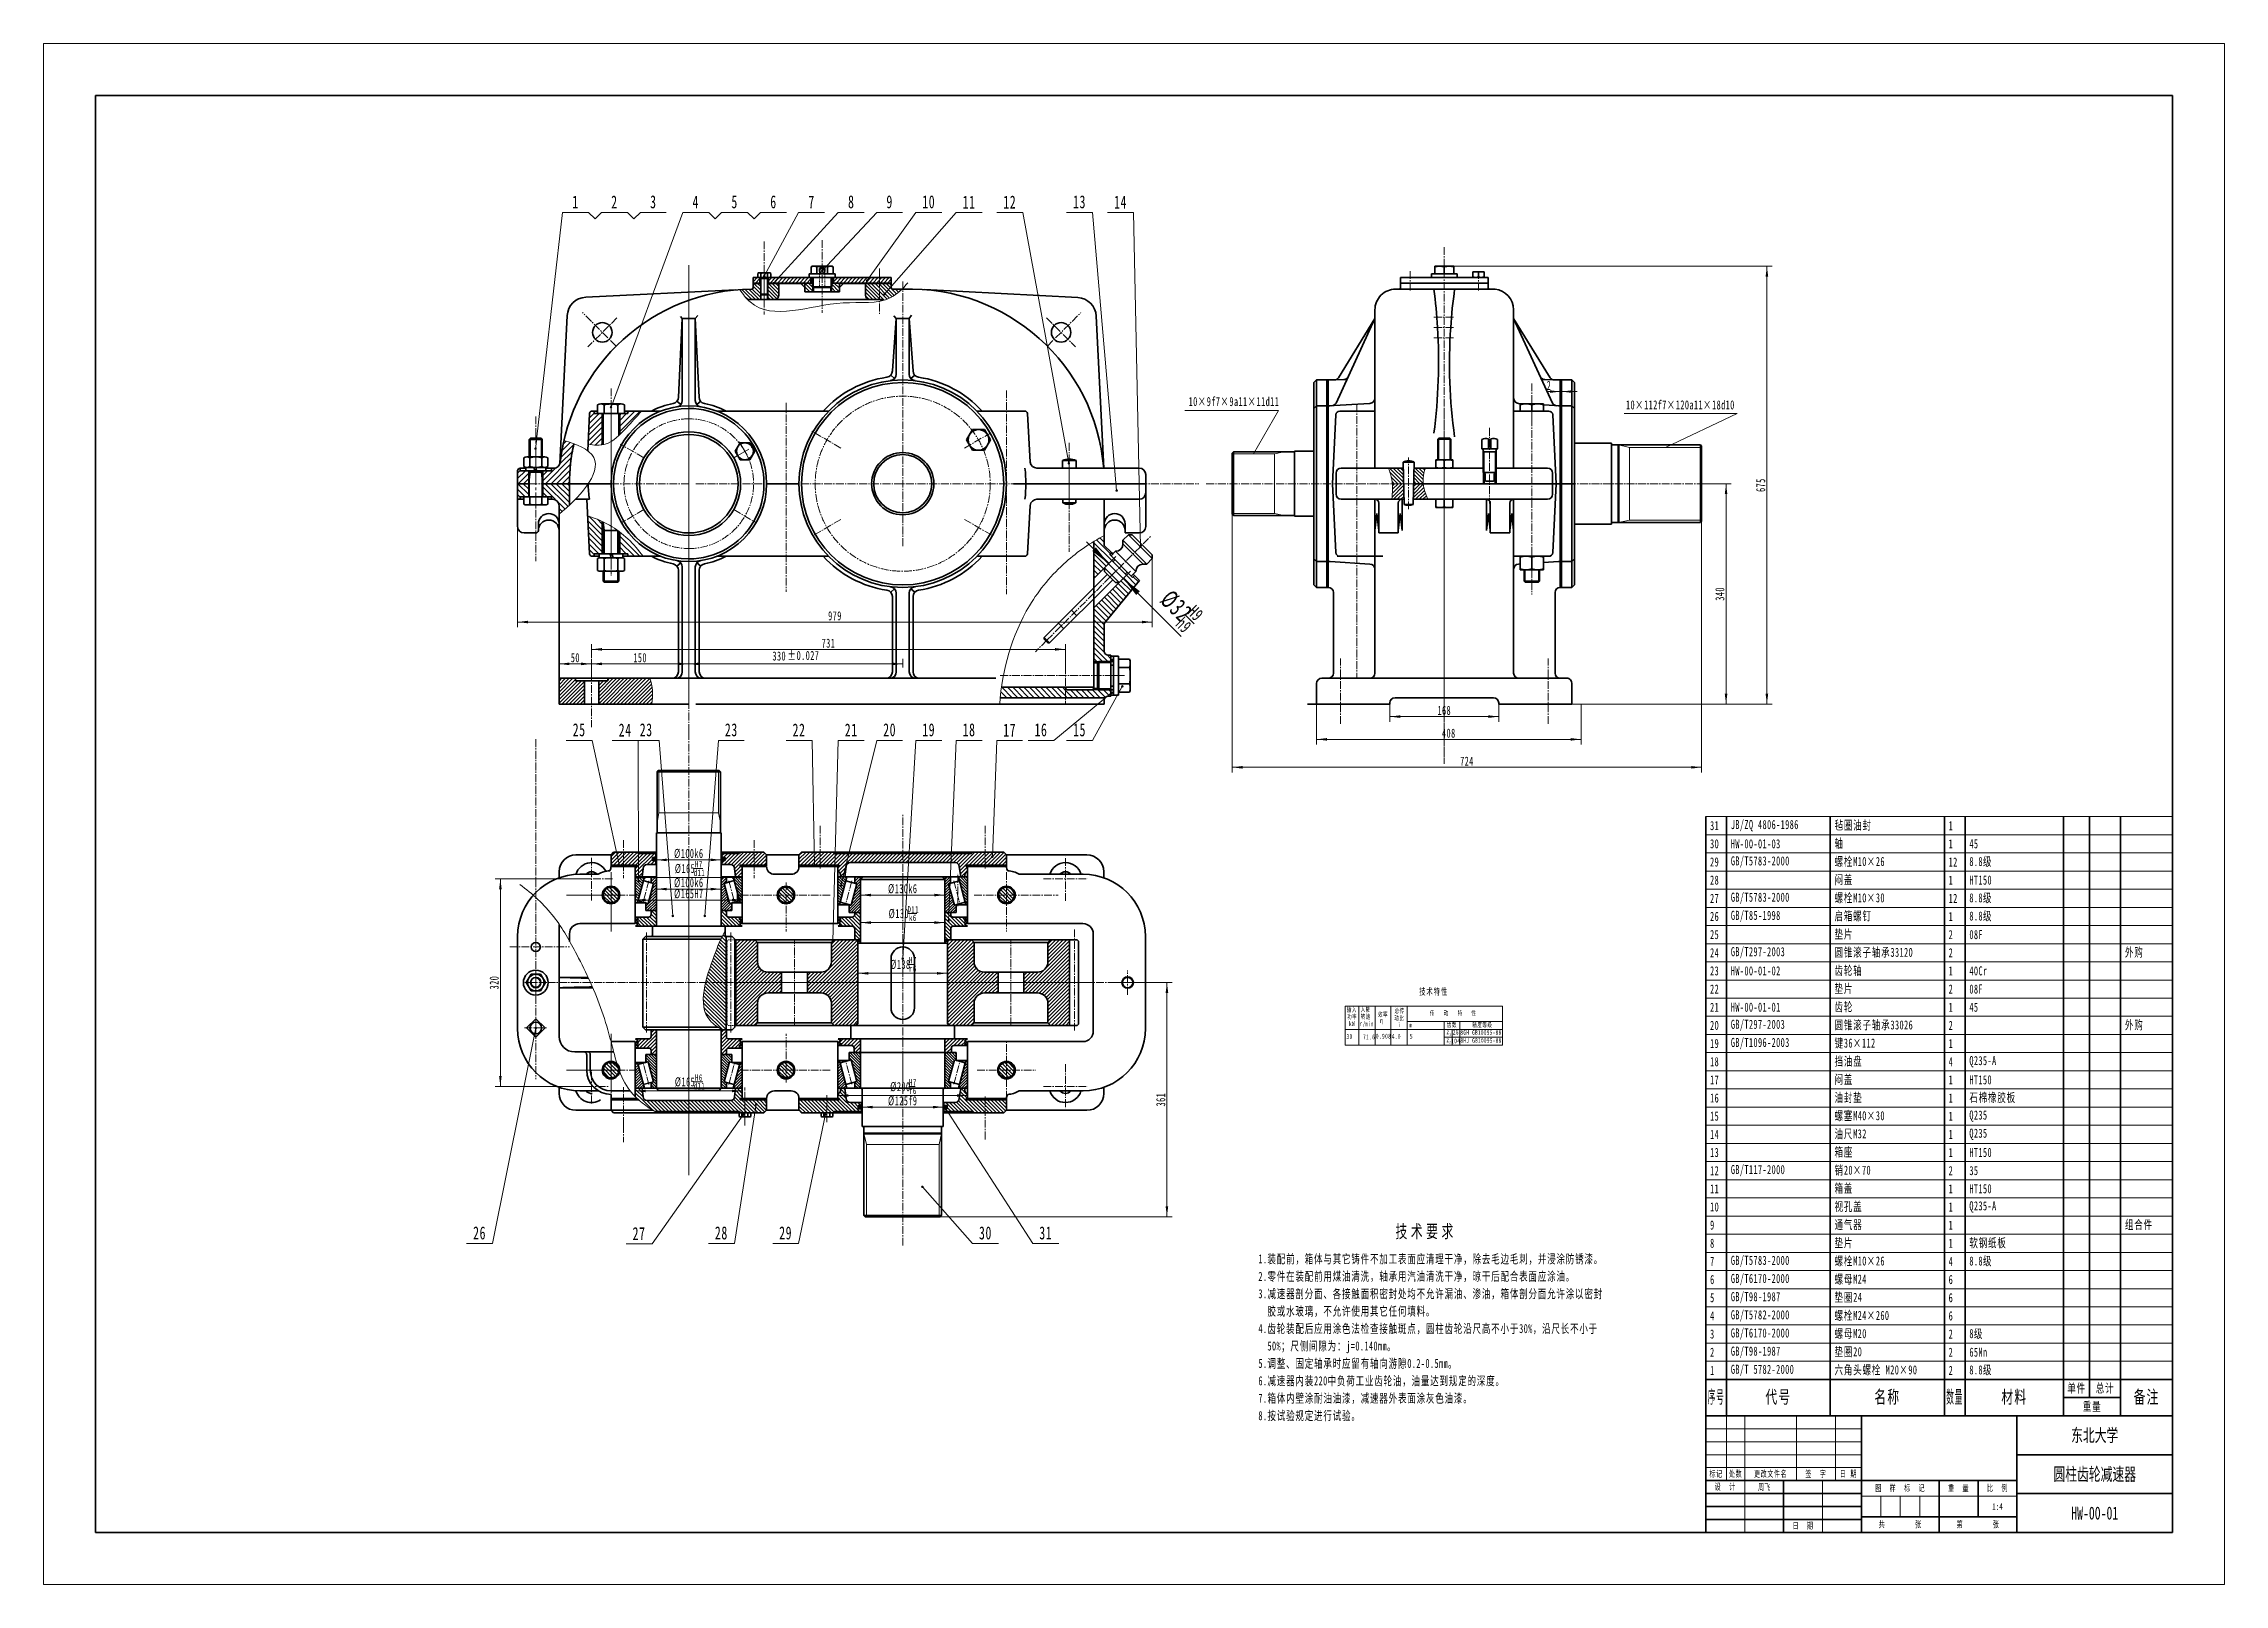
# Model space of a CAD drawing. Header units: millimetres. Extents: x -1682 to 1682, y -1188 to 1188.
import ezdxf
from ezdxf.enums import TextEntityAlignment as Align

# ---------------------------------------------------------------- set-up
doc = ezdxf.new("R2010")
doc.units = ezdxf.units.MM
doc.linetypes.add('点画线', pattern=[18, 12, -2, 2, -2])
doc.linetypes.add('虚线', pattern=[2, 1, -1])
doc.layers.get('0').update_dxf_attribs({"lineweight": 35})
for name, color, linetype, lineweight in [('EB0', 7, 'Continuous', 35), ('中心线层', 1, '点画线', 18), ('剖面线层', 4, 'Continuous', 18), ('尺寸线层', 3, 'Continuous', 18), ('粗实线', 7, 'Continuous', 50), ('粗实线层', 7, 'Continuous', 35), ('细实线', 7, 'Continuous', 18), ('细实线层', 7, 'Continuous', 18), ('虚线层', 6, '虚线', 18)]:
    doc.layers.add(name, color=color, linetype=linetype, lineweight=lineweight)
doc.styles.add('TitleStyle', font='', dxfattribs={"width": 0.667})
doc.styles.add('UserTxtStyle1', font='', dxfattribs={"width": 0.667})
doc.styles.add('标准', font='', dxfattribs={"width": 0.667})
doc.styles.get('TitleStyle').set_extended_font_data('宋体')
doc.styles.get('UserTxtStyle1').set_extended_font_data('宋体')
doc.styles.get('标准').set_extended_font_data('宋体')
doc.dimstyles.new('标准', dxfattribs={"dimscale": 4, "dimtxt": 3.5, "dimasz": 4, "dimexe": 2, "dimexo": 0, "dimtad": 1, "dimdsep": 46, "dimtxsty": '标准', "dimblk": '_CAXARROW', "dimcen": 0, "dimdle": 6, "dimazin": 2, "dimtfac": 0.707107, "dimtdec": 3, "dimtmove": 2, "dimatfit": 3, "dimfxl": 1, "dimfrac": 2, "dimtolj": 1, "dimarcsym": 1})
pattern_1 = [(45, (0, 0), (-4.24264, 4.24264), [])]
pattern_2 = [(135, (0, 0), (-4.24264, -4.24264), [])]
pattern_3 = [(-45, (0, 0), (2.12132, 2.12132), [])]
pattern_4 = [(45, (0, 0), (-2.12132, 2.12132), [])]
pattern_5 = [(135, (0, 0), (-2.828427, -2.828427), [])]
pattern_6 = [(225, (0, 0), (2.12132, -2.12132), [])]
pattern_7 = [(315, (0, 0), (2.12132, 2.12132), [])]
pattern_8 = [(45, (0, 0), (-2.828427, 2.828427), [])]
pattern_9 = [(135, (0, 0), (-0.7071068, -0.7071068), [])]
pattern_10 = [(45, (0, 0), (-0.7071068, 0.7071068), [])]

msp = doc.modelspace()

# ---------------------------------------------------------------- texts
at = {"layer": '尺寸线层', "char_height": 14, "attachment_point": 1, "line_spacing_factor": 1.15057, "style": '标准'}
for s, insert, width in [('\\T1.1;10×9f7×9a11×11d11', (84.31, 643.118), 141.36376), ('\\T1.1;10×112f7×120a11×18d10', (758.955, 637.942), 171.42273)]:
    msp.add_mtext(s, dxfattribs=dict(at, insert=insert, width=width))
at = {"layer": '尺寸线层', "color": 7, "linetype": 'Continuous', "lineweight": 18, "line_spacing_factor": 1.15057, "style": 'UserTxtStyle1'}
for s, insert, char_height, width, attachment_point in [('\\T1.137;技术特性', (439.898, -268.468), 10.48933, 141.33586, 1), ('\\T1.137;输入', (328.355, -298.181), 7.3282, 23.24777, 1), ('\\T1.137;入轴', (349.612, -297.852), 7.3282, 17.71254, 1), ('\\T1.137;总传', (401.955, -299.883), 7.3282, 17.84756, 1), ('\\T1.137;传   动   特   性', (456.452, -303.422), 7.32816, 152.83444, 1), ('\\T1.137;功率', (328.768, -308.849), 7.3282, 17.43535, 1), ('\\T1.137;kW', (331.753, -319.77), 7.3282, 14.56561, 1), ('\\T1.137;r/', (348.215, -319.614), 7.3282, 17.31575, 1), ('\\T1.137;转速', (349.826, -308.67), 7.3282, 17.43642, 1), ('\\T1.137;min', (356.3, -319.89), 7.32816, 14.40441, 1), ('\\T1.137;效率', (376.377, -305.418), 7.3282, 16.49815, 1), ('\\T1.137;η', (379.493, -314.834), 7.3282, 10.86464, 1), ('\\T1.137;动比', (401.559, -311.076), 7.3282, 18.25349, 1), ('\\T1.137;i', (407.009, -321.268), 7.3282, 11.4687, 1), ('\\T1.137;m', (424.739, -321.704), 7.3282, 27.01065, 1), ('\\T1.137;z', (481.905, -332.24), 7.3282, 5.1906, 1), ('\\T1.137;齿数', (482.628, -321.308), 7.3282, 36.40606, 1), ('\\T1.137;26', (491.76, -332.532), 7.65, 8.91775, 1), ('\\T1.137;8GH GB10095-88', (503.455, -333.21), 7.32816, 78.04078, 1), ('\\T1.137;精度等级', (521.861, -321.624), 7.32816, 55.62434, 1), ('\\T1.137;30', (327.816, -339.235), 7.65, 15.86384, 1), ('\\T1.137;71.6', (353.227, -339.928), 7.65, 16.14215, 1), ('\\T1.137;0.908', (373.105, -338.734), 7.65, 19.47361, 1), ('\\T1.137;4.0', (397.508, -339.242), 7.65, 14.299, 1), ('\\T1.137;5', (425.646, -338.79), 7.65, 26.59176, 1), ('\\T1.137;z', (481.865, -344.586), 7.3282, 8.86602, 1), ('\\T1.137;2', (486.305, -349.805), 3.7359, 2.84386, 1), ('\\T1.137;1', (486.548, -338.034), 3.7359, 2.26216, 1), ('\\T1.137;104', (496.401, -349.94), 7.65, 17.53419, 5), ('\\T1.137;8HJ GB10095-88', (503.551, -345.474), 7.32816, 64.46433, 1)]:
    msp.add_mtext(s, dxfattribs=dict(at, insert=insert, char_height=char_height, width=width, attachment_point=attachment_point))

# ---------------------------------------------------------------- blocks, each defined once
blk = doc.blocks.new('*X2')
at = {"layer": '中心线层', "linetype": '点画线', "lineweight": 18}
blk.add_line((-8.9, 0), (47.5, 0), dxfattribs=at)
at = {"layer": '粗实线层'}
for p, q in [((-6.4, 6.9), (-6.4, -6.9)), ((-5.7, 9.2), (0, 9.2)), ((-5.7, 4.6), (0, 4.6)), ((0, 9.2), (0, -9.2)), ((0, 5), (0, -5)), ((0, 5), (44.2, 5)), ((19, 5), (19, -5)), ((45, 4.2), (44.2, 5)), ((44.2, 5), (44.2, -5)), ((45, 4.2), (45, -4.2)), ((-5.7, -4.6), (0, -4.6)), ((-5.7, -9.2), (0, -9.2)), ((0, -5), (44.2, -5)), ((45, -4.2), (44.2, -5))]:
    blk.add_line(p, q, dxfattribs=at)
for centre, radius, start, end in [((-2.4, 6.9), 4.02, 144.97, 215.03), ((8.6, 0), 15, 162.0661, 197.9339), ((-2.4, -6.9), 4.02, 144.97, 215.03)]:
    blk.add_arc(centre, radius, start, end, dxfattribs=at)
at = {"layer": '细实线层'}
for p, q in [((19, 4.2), (11.5, 5)), ((19, 4.2), (45, 4.2)), ((19, -4.2), (11.5, -5)), ((19, -4.2), (45, -4.2))]:
    blk.add_line(p, q, dxfattribs=at)
blk = doc.blocks.new('*X3')
at = {"layer": '中心线层', "linetype": '点画线', "lineweight": 18}
blk.add_line((0, -3), (0, 6.1), dxfattribs=at)
at = {"layer": '粗实线层'}
for p, q in [((-9.2, 3.1), (9.2, 3.1)), ((-9.2, 0), (-9.2, 3.1)), ((-9.2, 0), (9.2, 0)), ((-0.8, 0), (-1.6, 3.1)), ((0.7, 0.4), (0, 3.1)), ((0.8, 0), (0.7, 0.4)), ((9.2, 0), (9.2, 3.1))]:
    blk.add_line(p, q, dxfattribs=at)
blk = doc.blocks.new('*X4')
at = {"layer": '中心线层', "linetype": '点画线', "lineweight": 18}
blk.add_line((0, -3), (0, 5.6), dxfattribs=at)
at = {"layer": '粗实线层'}
for p, q in [((-7.7, 2.6), (7.7, 2.6)), ((-7.7, 0), (-7.7, 2.6)), ((-7.7, 0), (7.7, 0)), ((-0.7, 0), (-1.4, 2.6)), ((0.6, 0.3), (0, 2.6)), ((0.7, 0), (0.6, 0.3)), ((7.7, 0), (7.7, 2.6))]:
    blk.add_line(p, q, dxfattribs=at)
blk = doc.blocks.new('*X5')
at = {"layer": '中心线层'}
blk.add_line((0, -2.5), (0, 10.5), dxfattribs=at)
at = {"layer": '粗实线层'}
for p, q in [((-9.2, 0.6), (-9.2, 7.4)), ((-6.9, 8), (6.9, 8)), ((-6.9, 0), (6.9, 0)), ((-4.6, 0.6), (-4.6, 7.4)), ((4.6, 0.6), (4.6, 7.4)), ((9.2, 0.6), (9.2, 7.4))]:
    blk.add_line(p, q, dxfattribs=at)
for centre, radius, start, end in [((-6.9, 3.4), 4.62, 60, 120), ((-6.9, 4.6), 4.62, 240, 300), ((0, -9.5), 17.5, 74.7385, 105.2615), ((0, 17.5), 17.5, 254.7385, 285.2615), ((6.9, 3.4), 4.62, 60, 120), ((6.9, 4.6), 4.62, 240, 300)]:
    blk.add_arc(centre, radius, start, end, dxfattribs=at)
blk = doc.blocks.new('*X6')
at = {"layer": '剖面线层'}
h = blk.add_hatch(dxfattribs=at)
h.set_pattern_fill('无图案', color=256, scale=3, angle=-45, style=0, pattern_type=0)
h.set_pattern_definition(pattern_3)
h.paths.add_polyline_path([(-2, 11), (-2, 11.2), (-2, 15), (0, 15), (0, 11)], flags=0)
h = blk.add_hatch(dxfattribs=at)
h.set_pattern_fill('无图案', color=256, scale=3, angle=45, style=0, pattern_type=0)
h.set_pattern_definition(pattern_4)
h.paths.add_polyline_path([(-2, 11), (-2, 14.8), (-2, 15), (0, 15), (0, 11)], flags=0)
h = blk.add_hatch(dxfattribs=at)
h.set_pattern_fill('无图案', color=256, scale=3, angle=-45, style=0, pattern_type=0)
h.set_pattern_definition(pattern_3)
h.paths.add_polyline_path([(-2, -15), (-2, -14.8), (-2, -11), (0, -11), (0, -15)], flags=0)
h = blk.add_hatch(dxfattribs=at)
h.set_pattern_fill('无图案', color=256, scale=3, angle=45, style=0, pattern_type=0)
h.set_pattern_definition(pattern_4)
h.paths.add_polyline_path([(-2, -15), (-2, -14.8), (-2, -11), (0, -11), (0, -15)], flags=0)
at = {"layer": '中心线层'}
blk.add_line((-5, 0), (3, 0), dxfattribs=at)
at = {"layer": '粗实线层'}
for p, q in [((-2, 15), (0, 15)), ((-2, 15), (-2, -15)), ((-2, 11), (0, 11)), ((0, 15), (0, -15)), ((-2, -11), (0, -11)), ((-2, -15), (0, -15))]:
    blk.add_line(p, q, dxfattribs=at)
blk = doc.blocks.new('*X7')
at = {"layer": '中心线层', "linetype": '点画线', "lineweight": 18}
blk.add_line((-7.3, 0), (22, 0), dxfattribs=at)
at = {"layer": '粗实线层'}
for p, q in [((-5.3, 5.6), (-5.3, -5.6)), ((-4.7, 7.5), (0, 7.5)), ((-4.7, 3.8), (0, 3.8)), ((0, 7.5), (0, -7.5)), ((0, 4), (0, -4)), ((0, 4), (19.4, 4)), ((1.2, 4), (1.2, -4)), ((20, 3.4), (19.4, 4)), ((19.4, 4), (19.4, -4)), ((20, 3.4), (20, -3.4)), ((-4.7, -3.8), (0, -3.8)), ((-4.7, -7.5), (0, -7.5)), ((0, -4), (19.4, -4)), ((20, -3.4), (19.4, -4))]:
    blk.add_line(p, q, dxfattribs=at)
for centre, radius, start, end in [((-2.1, 5.6), 3.23, 144.43, 215.57), ((6.7, 0), 12, 161.7761, 198.2239), ((-2.1, -5.6), 3.23, 144.43, 215.57)]:
    blk.add_arc(centre, radius, start, end, dxfattribs=at)
at = {"layer": '细实线层'}
for p, q in [((0, 4), (1.2, 3.4)), ((1.2, 3.4), (20, 3.4)), ((0, -4), (1.2, -3.4)), ((1.2, -3.4), (20, -3.4))]:
    blk.add_line(p, q, dxfattribs=at)
blk = doc.blocks.new('*X8')
at = {"layer": '中心线层', "linetype": '点画线', "lineweight": 18}
for p, q in [((8.5, 0), (-8.5, 0)), ((0, -8.5), (0, 8.5))]:
    blk.add_line(p, q, dxfattribs=at)
at = {"layer": '粗实线层'}
for p, q in [((0, 7.5), (-6.5, 3.8)), ((-6.5, 3.8), (-6.5, -3.8)), ((6.5, 3.8), (0, 7.5)), ((6.5, 3.8), (6.5, -3.8)), ((-6.5, -3.8), (0, -7.5)), ((0, -7.5), (6.5, -3.8))]:
    blk.add_line(p, q, dxfattribs=at)
blk.add_circle((0, 0), 6.5, dxfattribs=at)
blk = doc.blocks.new('*X9')
at = {"layer": '中心线层'}
blk.add_line((0, -3), (0, 13.4), dxfattribs=at)
at = {"layer": '粗实线层'}
for p, q in [((-9, 10.4), (9, 10.4)), ((-9, 10.4), (-9, 0)), ((-9, 0), (9, 0)), ((0, 9.7), (0, 0.7)), ((9, 10.4), (9, 0))]:
    blk.add_line(p, q, dxfattribs=at)
for centre, start, end in [((-4.5, -4.5), 72.412, 107.588), ((-4.5, 14.9), 252.412, 287.588), ((4.5, -4.5), 72.412, 107.588), ((4.5, 14.9), 252.412, 287.588)]:
    blk.add_arc(centre, 14.9, start, end, dxfattribs=at)
blk = doc.blocks.new('*X11')
at = {"color": 0}
blk.add_line((78.9, 307.3), (92.6, 293.5), dxfattribs=at)
at = {"color": 0, "char_height": 28, "attachment_point": 1, "rotation": 315, "line_spacing_factor": 1.15057, "style": '标准'}
for s, insert, width in [('\\T1.1;%%C32', (58.3, 347.9), 250.736), ('\\T1.1;{\\H0.707107x;h9}', (76.9, 305.2), 77.79), ('\\T1.1;{\\H0.707107x;H9}', (95.2, 323.6), 77.79)]:
    blk.add_mtext(s, dxfattribs=dict(at, insert=insert, width=width))
blk = doc.blocks.new('*X10')
at = {"layer": '尺寸线层', "linetype": 'Continuous'}
for points in [[(-39.1, 385.9), (-58.9, 411.3), (-64.6, 405.7)], [(-16.5, 363.3), (9, 343.5), (3.3, 337.8)]]:
    blk.add_hatch(color=0, dxfattribs=at).paths.add_polyline_path(points, flags=0)
at = {"layer": '尺寸线层', "color": 0, "linetype": 'Continuous'}
for p, q in [((-73.1, 419.8), (72.9, 273.8)), ((-53.7, 371.3), (-27.8, 397.2)), ((-31.9, 347.9), (-5.2, 374.6))]:
    blk.add_line(p, q, dxfattribs=at)
at = {"layer": '尺寸线层', "color": 0}
blk.add_blockref('*X11', (0, 0), dxfattribs=at)
blk = doc.blocks.new('_CAXARROW')
blk.add_hatch(color=0).paths.add_polyline_path([(0, 0), (-1, 0.125), (-1, -0.125)], flags=0)
blk = doc.blocks.new('*X12')
at = {"layer": '中心线层'}
blk.add_line((0, -2), (0, 8.4), dxfattribs=at)
at = {"layer": '粗实线层'}
for p, q in [((-6.5, 6.4), (6.5, 6.4)), ((-6.5, 6.4), (-6.5, 0)), ((-6.5, 0), (6.5, 0)), ((0, 5.9), (0, 0.5)), ((6.5, 6.4), (6.5, 0))]:
    blk.add_line(p, q, dxfattribs=at)
for centre, start, end in [((-3.2, -4.4), 72.412, 107.588), ((-3.2, 10.8), 252.412, 287.588), ((3.2, -4.4), 72.412, 107.588), ((3.2, 10.8), 252.412, 287.588)]:
    blk.add_arc(centre, 10.8, start, end, dxfattribs=at)
blk = doc.blocks.new('*X13')
at = {"layer": '中心线层'}
blk.add_line((0, -3), (0, 13.4), dxfattribs=at)
at = {"layer": '粗实线层'}
for p, q in [((-10.4, 0.7), (-10.4, 9.7)), ((-7.8, 10.4), (7.8, 10.4)), ((-7.8, 0), (7.8, 0)), ((-5.2, 0.7), (-5.2, 9.7)), ((5.2, 0.7), (5.2, 9.7)), ((10.4, 0.7), (10.4, 9.7))]:
    blk.add_line(p, q, dxfattribs=at)
for centre, radius, start, end in [((-7.8, 5.2), 5.2, 60, 120), ((-7.8, 5.2), 5.2, 240, 300), ((0, -9.3), 19.7, 74.7385, 105.2615), ((0, 19.7), 19.7, 254.7385, 285.2615), ((7.8, 5.2), 5.2, 60, 120), ((7.8, 5.2), 5.2, 240, 300)]:
    blk.add_arc(centre, radius, start, end, dxfattribs=at)
blk = doc.blocks.new('*X15')
at = {"color": 0}
blk.add_line((-347.1, -420.4), (-337.4, -420.4), dxfattribs=at)
at = {"color": 0, "char_height": 14, "attachment_point": 1, "line_spacing_factor": 1.15057, "style": '标准'}
for s, insert, width in [('\\T1.1;%%C200', (-376.1, -413.4), 154.601), ('\\T1.1;{\\H0.707107x;H7}', (-347.1, -408.9), 38.747), ('\\T1.1;{\\H0.707107x;f6}', (-347, -421.9), 38.747)]:
    blk.add_mtext(s, dxfattribs=dict(at, insert=insert, width=width))
blk = doc.blocks.new('*X14')
at = {"layer": '尺寸线层', "linetype": 'Continuous'}
for points in [[(-456.8, -434.2), (-440.8, -432.2), (-440.8, -436.2)], [(-256.8, -434.2), (-272.8, -432.2), (-272.8, -436.2)]]:
    blk.add_hatch(color=0, dxfattribs=at).paths.add_polyline_path(points, flags=0)
at = {"layer": '尺寸线层', "color": 0, "linetype": 'Continuous'}
for p, q in [((-456.8, -434.8), (-456.8, -426.2)), ((-456.8, -434.2), (-256.8, -434.2)), ((-256.8, -434.6), (-256.8, -426.2))]:
    blk.add_line(p, q, dxfattribs=at)
at = {"layer": '尺寸线层', "color": 0}
blk.add_blockref('*X15', (0, 0), dxfattribs=at)
blk = doc.blocks.new('*X16')
at = {"layer": '尺寸线层', "linetype": 'Continuous'}
for points in [[(-421.8, -125), (-405.8, -123), (-405.8, -127)], [(-291.8, -125), (-307.8, -123), (-307.8, -127)]]:
    blk.add_hatch(color=0, dxfattribs=at).paths.add_polyline_path(points, flags=0)
at = {"layer": '尺寸线层', "color": 0, "linetype": 'Continuous'}
for p, q in [((-421.8, -123.9), (-421.8, -133)), ((-421.8, -125), (-291.8, -125))]:
    blk.add_line(p, q, dxfattribs=at)
at = {"layer": '尺寸线层', "color": 0, "insert": (-356.8, -115.4), "char_height": 14, "width": 84.616, "attachment_point": 5, "line_spacing_factor": 1.15057, "style": '标准'}
blk.add_mtext('\\T1.1;%%C130k6', dxfattribs=at)
blk = doc.blocks.new('*X17')
at = {"layer": '尺寸线层', "linetype": 'Continuous'}
for points in [[(-736.8, -70.8), (-720.8, -68.8), (-720.8, -72.8)], [(-636.8, -70.8), (-652.8, -68.8), (-652.8, -72.8)]]:
    blk.add_hatch(color=0, dxfattribs=at).paths.add_polyline_path(points, flags=0)
at = {"layer": '尺寸线层', "color": 0, "linetype": 'Continuous'}
for p, q in [((-736.8, -70.4), (-736.8, -78.8)), ((-736.8, -70.8), (-636.8, -70.8)), ((-636.8, -69.5), (-636.8, -78.8))]:
    blk.add_line(p, q, dxfattribs=at)
at = {"layer": '尺寸线层', "color": 0, "insert": (-686.8, -61.1), "char_height": 14, "width": 84.616, "attachment_point": 5, "line_spacing_factor": 1.15057, "style": '标准'}
blk.add_mtext('\\T1.1;%%C100k6', dxfattribs=at)
blk = doc.blocks.new('*X19')
at = {"color": 0}
blk.add_line((-679.3, -84.1), (-665.2, -84.1), dxfattribs=at)
at = {"color": 0, "char_height": 14, "attachment_point": 1, "line_spacing_factor": 1.15057, "style": '标准'}
for s, insert, width in [('\\T1.1;%%C165', (-708.3, -77), 172.13), ('\\T1.1;{\\H0.707107x;d11}', (-679.3, -85.6), 56.276), ('\\T1.1;{\\H0.707107x;H7}', (-677.1, -72.5), 56.276)]:
    blk.add_mtext(s, dxfattribs=dict(at, insert=insert, width=width))
blk = doc.blocks.new('*X18')
at = {"layer": '尺寸线层', "linetype": 'Continuous'}
for points in [[(-769.3, -98), (-753.3, -96), (-753.3, -100)], [(-604.3, -98), (-620.3, -96), (-620.3, -100)]]:
    blk.add_hatch(color=0, dxfattribs=at).paths.add_polyline_path(points, flags=0)
at = {"layer": '尺寸线层', "color": 0, "linetype": 'Continuous'}
for p, q in [((-769.3, -113.6), (-769.3, -90)), ((-769.3, -98), (-604.3, -98)), ((-604.3, -112.3), (-604.3, -90))]:
    blk.add_line(p, q, dxfattribs=at)
at = {"layer": '尺寸线层', "color": 0}
blk.add_blockref('*X19', (0, 0), dxfattribs=at)
blk = doc.blocks.new('*X20')
at = {"layer": '尺寸线层', "linetype": 'Continuous'}
for points in [[(-736.8, -115.8), (-720.8, -113.8), (-720.8, -117.8)], [(-636.8, -115.8), (-652.8, -113.8), (-652.8, -117.8)]]:
    blk.add_hatch(color=0, dxfattribs=at).paths.add_polyline_path(points, flags=0)
at = {"layer": '尺寸线层', "color": 0, "linetype": 'Continuous'}
for p, q in [((-736.8, -116.5), (-736.8, -107.8)), ((-736.8, -115.8), (-636.8, -115.8)), ((-636.8, -116.5), (-636.8, -107.8))]:
    blk.add_line(p, q, dxfattribs=at)
at = {"layer": '尺寸线层', "color": 0, "insert": (-686.8, -106.1), "char_height": 14, "width": 84.616, "attachment_point": 5, "line_spacing_factor": 1.15057, "style": '标准'}
blk.add_mtext('\\T1.1;%%C100k6', dxfattribs=at)
blk = doc.blocks.new('*X21')
at = {"layer": '尺寸线层', "linetype": 'Continuous'}
for points in [[(-769.3, -132.7), (-753.3, -130.7), (-753.3, -134.7)], [(-604.3, -132.7), (-620.3, -130.7), (-620.3, -134.7)]]:
    blk.add_hatch(color=0, dxfattribs=at).paths.add_polyline_path(points, flags=0)
at = {"layer": '尺寸线层', "color": 0, "linetype": 'Continuous'}
for p, q in [((-769.3, -143.8), (-769.3, -124.7)), ((-769.3, -132.7), (-604.3, -132.7)), ((-604.3, -145.6), (-604.3, -124.7))]:
    blk.add_line(p, q, dxfattribs=at)
at = {"layer": '尺寸线层', "color": 0, "insert": (-686.8, -123.1), "char_height": 14, "width": 84.407, "attachment_point": 5, "line_spacing_factor": 1.15057, "style": '标准'}
blk.add_mtext('\\T1.1;%%C165H7', dxfattribs=at)
blk = doc.blocks.new('*X22')
at = {"layer": '尺寸线层', "linetype": 'Continuous'}
for points in [[(-950.8, 296), (-934.8, 298), (-934.8, 294)], [(28.2, 296), (12.2, 298), (12.2, 294)]]:
    blk.add_hatch(color=0, dxfattribs=at).paths.add_polyline_path(points, flags=0)
at = {"layer": '尺寸线层', "color": 0, "linetype": 'Continuous'}
for p, q in [((-950.8, 443.4), (-950.8, 288)), ((28.2, 399.5), (28.2, 288)), ((-950.8, 296), (28.2, 296))]:
    blk.add_line(p, q, dxfattribs=at)
at = {"layer": '尺寸线层', "color": 0, "insert": (-461.3, 305.5), "char_height": 14, "width": 40.127, "attachment_point": 5, "line_spacing_factor": 1.15057, "style": '标准'}
blk.add_mtext('\\T1.1;979', dxfattribs=at)
blk = doc.blocks.new('*X23')
at = {"layer": '尺寸线层', "linetype": 'Continuous'}
for points in [[(-836.8, 253.9), (-820.8, 255.9), (-820.8, 251.9)], [(-105.8, 253.9), (-121.8, 255.9), (-121.8, 251.9)]]:
    blk.add_hatch(color=0, dxfattribs=at).paths.add_polyline_path(points, flags=0)
at = {"layer": '尺寸线层', "color": 0, "linetype": 'Continuous'}
for p, q in [((-836.8, 252.6), (-836.8, 261.9)), ((-836.8, 253.9), (-105.8, 253.9)), ((-105.8, 227.8), (-105.8, 261.9))]:
    blk.add_line(p, q, dxfattribs=at)
at = {"layer": '尺寸线层', "color": 0, "insert": (-471.3, 263.4), "char_height": 14, "width": 38.354, "attachment_point": 5, "line_spacing_factor": 1.15057, "style": '标准'}
blk.add_mtext('\\T1.1;731', dxfattribs=at)
blk = doc.blocks.new('*X24')
at = {"layer": '尺寸线层', "linetype": 'Continuous'}
for points in [[(394.6, 150.2), (410.6, 148.2), (410.6, 152.2)], [(562.6, 150.2), (546.6, 148.2), (546.6, 152.2)]]:
    blk.add_hatch(color=0, dxfattribs=at).paths.add_polyline_path(points, flags=0)
at = {"layer": '尺寸线层', "color": 0, "linetype": 'Continuous'}
for p, q in [((394.6, 171.4), (394.6, 142.2)), ((562.6, 171.4), (562.6, 142.2)), ((562.6, 150.2), (394.6, 150.2))]:
    blk.add_line(p, q, dxfattribs=at)
at = {"layer": '尺寸线层', "color": 0, "insert": (478.6, 159.7), "char_height": 14, "width": 38.145, "attachment_point": 5, "line_spacing_factor": 1.15057, "style": '标准'}
blk.add_mtext('\\T1.1;168', dxfattribs=at)
blk = doc.blocks.new('*X25')
at = {"layer": '尺寸线层', "linetype": 'Continuous'}
for points in [[(281.6, 115.1), (297.6, 113.1), (297.6, 117.1)], [(689.6, 115.1), (673.6, 113.1), (673.6, 117.1)]]:
    blk.add_hatch(color=0, dxfattribs=at).paths.add_polyline_path(points, flags=0)
at = {"layer": '尺寸线层', "color": 0, "linetype": 'Continuous'}
for p, q in [((281.6, 169.4), (281.6, 107.1)), ((689.6, 169.4), (689.6, 107.1)), ((689.6, 115.1), (281.6, 115.1))]:
    blk.add_line(p, q, dxfattribs=at)
at = {"layer": '尺寸线层', "color": 0, "insert": (485.6, 124.6), "char_height": 14, "width": 40.232, "attachment_point": 5, "line_spacing_factor": 1.15057, "style": '标准'}
blk.add_mtext('\\T1.1;408', dxfattribs=at)
blk = doc.blocks.new('*X26')
at = {"layer": '尺寸线层', "linetype": 'Continuous'}
for points in [[(976.3, 844.8), (974.3, 828.8), (978.3, 828.8)], [(976.3, 169.4), (974.3, 185.4), (978.3, 185.4)]]:
    blk.add_hatch(color=0, dxfattribs=at).paths.add_polyline_path(points, flags=0)
at = {"layer": '尺寸线层', "color": 0, "linetype": 'Continuous'}
for p, q in [((478.7, 844.8), (984.3, 844.8)), ((976.3, 169.4), (976.3, 844.8)), ((675.6, 169.4), (984.3, 169.4))]:
    blk.add_line(p, q, dxfattribs=at)
at = {"layer": '尺寸线层', "color": 0, "insert": (966.8, 507.1), "char_height": 14, "width": 39.814, "attachment_point": 5, "rotation": 90, "line_spacing_factor": 1.15057, "style": '标准'}
blk.add_mtext('\\T1.1;675', dxfattribs=at)
blk = doc.blocks.new('*X27')
at = {"layer": '尺寸线层', "linetype": 'Continuous'}
for points in [[(913.3, 509.4), (915.3, 493.4), (911.3, 493.4)], [(913.3, 169.4), (915.3, 185.4), (911.3, 185.4)]]:
    blk.add_hatch(color=0, dxfattribs=at).paths.add_polyline_path(points, flags=0)
at = {"layer": '尺寸线层', "color": 0, "linetype": 'Continuous'}
for p, q in [((873.6, 509.4), (921.3, 509.4)), ((913.3, 509.4), (913.3, 169.4)), ((675.6, 169.4), (921.3, 169.4))]:
    blk.add_line(p, q, dxfattribs=at)
at = {"layer": '尺寸线层', "color": 0, "insert": (903.8, 339.4), "char_height": 14, "width": 39.814, "attachment_point": 5, "rotation": 90, "line_spacing_factor": 1.15057, "style": '标准'}
blk.add_mtext('\\T1.1;340', dxfattribs=at)
blk = doc.blocks.new('*X28')
at = {"layer": '粗实线层'}
for p, q in [((-400.5, 277), (-400.5, -277)), ((400.5, 277), (-400.5, 277)), ((400.5, -277), (400.5, 277)), ((-400.5, -277), (400.5, -277))]:
    blk.add_line(p, q, dxfattribs=at)
at = {"layer": '细实线层'}
for p, q in [((420.5, 297), (-420.5, 297)), ((-420.5, 297), (-420.5, -297)), ((420.5, -297), (420.5, 297)), ((-420.5, -297), (420.5, -297))]:
    blk.add_line(p, q, dxfattribs=at)
blk = doc.blocks.new('*X29')
at = {"layer": '细实线层', "color": 0, "linetype": 'Continuous', "lineweight": 18}
for p, q in [((-720, 924), (0, 924)), ((-720, 896), (0, 896)), ((-720, 896), (0, 896)), ((-720, 868), (0, 868)), ((-720, 868), (0, 868)), ((-720, 840), (0, 840)), ((-720, 840), (0, 840)), ((-720, 812), (0, 812)), ((-720, 812), (0, 812)), ((-720, 784), (0, 784)), ((-720, 784), (0, 784)), ((-720, 756), (0, 756)), ((-720, 756), (0, 756)), ((-720, 728), (0, 728)), ((-720, 728), (0, 728)), ((-720, 700), (0, 700)), ((-720, 700), (0, 700)), ((-720, 672), (0, 672)), ((-720, 672), (0, 672)), ((-720, 644), (0, 644)), ((-720, 644), (0, 644)), ((-720, 616), (0, 616)), ((-720, 616), (0, 616)), ((-720, 588), (0, 588)), ((-720, 588), (0, 588)), ((-720, 560), (0, 560)), ((-720, 560), (0, 560)), ((-720, 532), (0, 532)), ((-720, 532), (0, 532)), ((-720, 504), (0, 504)), ((-720, 504), (0, 504)), ((-720, 476), (0, 476)), ((-720, 476), (0, 476)), ((-720, 448), (0, 448)), ((-720, 448), (0, 448)), ((-720, 420), (0, 420)), ((-720, 420), (0, 420)), ((-720, 392), (0, 392)), ((-720, 392), (0, 392)), ((-720, 364), (0, 364)), ((-720, 364), (0, 364)), ((-720, 336), (0, 336)), ((-720, 336), (0, 336)), ((-720, 308), (0, 308)), ((-720, 308), (0, 308)), ((-720, 280), (0, 280)), ((-720, 280), (0, 280)), ((-720, 252), (0, 252)), ((-720, 252), (0, 252)), ((-720, 224), (0, 224)), ((-720, 224), (0, 224)), ((-720, 196), (0, 196)), ((-720, 196), (0, 196)), ((-720, 168), (0, 168)), ((-720, 168), (0, 168)), ((-720, 140), (0, 140)), ((-720, 140), (0, 140)), ((-720, 112), (0, 112)), ((-720, 112), (0, 112)), ((-720, 84), (0, 84)), ((-720, 84), (0, 84)), ((-720, 56), (0, 56))]:
    blk.add_line(p, q, dxfattribs=at)
at = {"layer": '细实线层', "color": 0, "linetype": 'Continuous', "lineweight": 35}
for p, q in [((-720, 924), (-720, 896)), ((-688, 924), (-688, 896)), ((-528, 924), (-528, 896)), ((-352, 924), (-352, 896)), ((-320, 924), (-320, 896)), ((-168, 924), (-168, 896)), ((-128, 924), (-128, 896)), ((-80, 924), (-80, 896)), ((0, 924), (0, 896)), ((0, 924), (0, 896)), ((-720, 896), (-720, 868)), ((-688, 896), (-688, 868)), ((-528, 896), (-528, 868)), ((-352, 896), (-352, 868)), ((-320, 896), (-320, 868)), ((-168, 896), (-168, 868)), ((-128, 896), (-128, 868)), ((-80, 896), (-80, 868)), ((0, 896), (0, 868)), ((0, 896), (0, 868)), ((-720, 868), (-720, 840)), ((-688, 868), (-688, 840)), ((-528, 868), (-528, 840)), ((-352, 868), (-352, 840)), ((-320, 868), (-320, 840)), ((-168, 868), (-168, 840)), ((-128, 868), (-128, 840)), ((-80, 868), (-80, 840)), ((0, 868), (0, 840)), ((0, 868), (0, 840)), ((-720, 840), (-720, 812)), ((-720, 812), (-720, 784)), ((-688, 840), (-688, 812)), ((-688, 812), (-688, 784)), ((-528, 840), (-528, 812)), ((-528, 812), (-528, 784)), ((-352, 840), (-352, 812)), ((-352, 812), (-352, 784)), ((-320, 840), (-320, 812)), ((-320, 812), (-320, 784)), ((-168, 840), (-168, 812)), ((-168, 812), (-168, 784)), ((-128, 840), (-128, 812)), ((-128, 812), (-128, 784)), ((-80, 840), (-80, 812)), ((-80, 812), (-80, 784)), ((0, 840), (0, 812)), ((0, 840), (0, 812)), ((0, 812), (0, 784)), ((0, 812), (0, 784)), ((-720, 784), (-720, 756)), ((-688, 784), (-688, 756)), ((-528, 784), (-528, 756)), ((-352, 784), (-352, 756)), ((-320, 784), (-320, 756)), ((-168, 784), (-168, 756)), ((-128, 784), (-128, 756)), ((-80, 784), (-80, 756)), ((0, 784), (0, 756)), ((0, 784), (0, 756)), ((-720, 756), (-720, 728)), ((-688, 756), (-688, 728)), ((-528, 756), (-528, 728)), ((-352, 756), (-352, 728)), ((-320, 756), (-320, 728)), ((-168, 756), (-168, 728)), ((-128, 756), (-128, 728)), ((-80, 756), (-80, 728)), ((0, 756), (0, 728)), ((0, 756), (0, 728)), ((-720, 728), (-720, 700)), ((-688, 728), (-688, 700)), ((-528, 728), (-528, 700)), ((-352, 728), (-352, 700)), ((-320, 728), (-320, 700)), ((-168, 728), (-168, 700)), ((-128, 728), (-128, 700)), ((-80, 728), (-80, 700)), ((0, 728), (0, 700)), ((0, 728), (0, 700)), ((-720, 700), (-720, 672)), ((-688, 700), (-688, 672)), ((-528, 700), (-528, 672)), ((-352, 700), (-352, 672)), ((-320, 700), (-320, 672)), ((-168, 700), (-168, 672)), ((-128, 700), (-128, 672)), ((-80, 700), (-80, 672)), ((0, 700), (0, 672)), ((0, 700), (0, 672)), ((-720, 672), (-720, 644)), ((-720, 644), (-720, 616)), ((-688, 672), (-688, 644)), ((-688, 644), (-688, 616)), ((-528, 672), (-528, 644)), ((-528, 644), (-528, 616)), ((-352, 672), (-352, 644)), ((-352, 644), (-352, 616)), ((-320, 672), (-320, 644)), ((-320, 644), (-320, 616)), ((-168, 672), (-168, 644)), ((-168, 644), (-168, 616)), ((-128, 672), (-128, 644)), ((-128, 644), (-128, 616)), ((-80, 672), (-80, 644)), ((-80, 644), (-80, 616)), ((0, 672), (0, 644)), ((0, 672), (0, 644)), ((0, 644), (0, 616)), ((0, 644), (0, 616)), ((-720, 616), (-720, 588)), ((-688, 616), (-688, 588)), ((-528, 616), (-528, 588)), ((-352, 616), (-352, 588)), ((-320, 616), (-320, 588)), ((-168, 616), (-168, 588)), ((-128, 616), (-128, 588)), ((-80, 616), (-80, 588)), ((0, 616), (0, 588)), ((0, 616), (0, 588)), ((-720, 588), (-720, 560)), ((-688, 588), (-688, 560)), ((-528, 588), (-528, 560)), ((-352, 588), (-352, 560)), ((-320, 588), (-320, 560)), ((-168, 588), (-168, 560)), ((-128, 588), (-128, 560)), ((-80, 588), (-80, 560)), ((0, 588), (0, 560)), ((0, 588), (0, 560)), ((-720, 560), (-720, 532)), ((-688, 560), (-688, 532)), ((-528, 560), (-528, 532)), ((-352, 560), (-352, 532)), ((-320, 560), (-320, 532)), ((-168, 560), (-168, 532)), ((-128, 560), (-128, 532)), ((-80, 560), (-80, 532)), ((0, 560), (0, 532)), ((0, 560), (0, 532)), ((-720, 532), (-720, 504)), ((-688, 532), (-688, 504)), ((-528, 532), (-528, 504)), ((-352, 532), (-352, 504)), ((-320, 532), (-320, 504)), ((-168, 532), (-168, 504)), ((-128, 532), (-128, 504)), ((-80, 532), (-80, 504)), ((0, 532), (0, 504)), ((0, 532), (0, 504)), ((-720, 504), (-720, 476)), ((-720, 476), (-720, 448)), ((-688, 504), (-688, 476)), ((-688, 476), (-688, 448)), ((-528, 504), (-528, 476)), ((-528, 476), (-528, 448)), ((-352, 504), (-352, 476)), ((-352, 476), (-352, 448)), ((-320, 504), (-320, 476)), ((-320, 476), (-320, 448)), ((-168, 504), (-168, 476)), ((-168, 476), (-168, 448)), ((-128, 504), (-128, 476)), ((-128, 476), (-128, 448)), ((-80, 504), (-80, 476)), ((-80, 476), (-80, 448)), ((0, 504), (0, 476)), ((0, 504), (0, 476)), ((0, 476), (0, 448)), ((0, 476), (0, 448)), ((-720, 448), (-720, 420)), ((-688, 448), (-688, 420)), ((-528, 448), (-528, 420)), ((-352, 448), (-352, 420)), ((-320, 448), (-320, 420)), ((-168, 448), (-168, 420)), ((-128, 448), (-128, 420)), ((-80, 448), (-80, 420)), ((0, 448), (0, 420)), ((0, 448), (0, 420)), ((-720, 420), (-720, 392)), ((-688, 420), (-688, 392)), ((-528, 420), (-528, 392)), ((-352, 420), (-352, 392)), ((-320, 420), (-320, 392)), ((-168, 420), (-168, 392)), ((-128, 420), (-128, 392)), ((-80, 420), (-80, 392)), ((0, 420), (0, 392)), ((0, 420), (0, 392)), ((-720, 392), (-720, 364)), ((-688, 392), (-688, 364)), ((-528, 392), (-528, 364)), ((-352, 392), (-352, 364)), ((-320, 392), (-320, 364)), ((-168, 392), (-168, 364)), ((-128, 392), (-128, 364)), ((-80, 392), (-80, 364)), ((0, 392), (0, 364)), ((0, 392), (0, 364)), ((-720, 364), (-720, 336)), ((-688, 364), (-688, 336)), ((-528, 364), (-528, 336)), ((-352, 364), (-352, 336)), ((-320, 364), (-320, 336)), ((-168, 364), (-168, 336)), ((-128, 364), (-128, 336)), ((-80, 364), (-80, 336)), ((0, 364), (0, 336)), ((0, 364), (0, 336)), ((-720, 336), (-720, 308)), ((-720, 308), (-720, 280)), ((-688, 336), (-688, 308)), ((-688, 308), (-688, 280)), ((-528, 336), (-528, 308)), ((-528, 308), (-528, 280)), ((-352, 336), (-352, 308)), ((-352, 308), (-352, 280)), ((-320, 336), (-320, 308)), ((-320, 308), (-320, 280)), ((-168, 336), (-168, 308)), ((-168, 308), (-168, 280)), ((-128, 336), (-128, 308)), ((-128, 308), (-128, 280)), ((-80, 336), (-80, 308)), ((-80, 308), (-80, 280)), ((0, 336), (0, 308)), ((0, 336), (0, 308)), ((0, 308), (0, 280)), ((0, 308), (0, 280)), ((-720, 280), (-720, 252)), ((-688, 280), (-688, 252)), ((-528, 280), (-528, 252)), ((-352, 280), (-352, 252)), ((-320, 280), (-320, 252)), ((-168, 280), (-168, 252)), ((-128, 280), (-128, 252)), ((-80, 280), (-80, 252)), ((0, 280), (0, 252)), ((0, 280), (0, 252)), ((-720, 252), (-720, 224)), ((-688, 252), (-688, 224)), ((-528, 252), (-528, 224)), ((-352, 252), (-352, 224)), ((-320, 252), (-320, 224)), ((-168, 252), (-168, 224)), ((-128, 252), (-128, 224)), ((-80, 252), (-80, 224)), ((0, 252), (0, 224)), ((0, 252), (0, 224)), ((-720, 224), (-720, 196)), ((-688, 224), (-688, 196)), ((-528, 224), (-528, 196)), ((-352, 224), (-352, 196)), ((-320, 224), (-320, 196)), ((-168, 224), (-168, 196)), ((-128, 224), (-128, 196)), ((-80, 224), (-80, 196)), ((0, 224), (0, 196)), ((0, 224), (0, 196)), ((-720, 196), (-720, 168)), ((-688, 196), (-688, 168)), ((-528, 196), (-528, 168)), ((-352, 196), (-352, 168)), ((-320, 196), (-320, 168)), ((-168, 196), (-168, 168)), ((-128, 196), (-128, 168)), ((-80, 196), (-80, 168)), ((0, 196), (0, 168)), ((0, 196), (0, 168)), ((-720, 168), (-720, 140)), ((-720, 140), (-720, 112)), ((-688, 168), (-688, 140)), ((-688, 140), (-688, 112)), ((-528, 168), (-528, 140)), ((-528, 140), (-528, 112)), ((-352, 168), (-352, 140)), ((-352, 140), (-352, 112)), ((-320, 168), (-320, 140)), ((-320, 140), (-320, 112)), ((-168, 168), (-168, 140)), ((-168, 140), (-168, 112)), ((-128, 168), (-128, 140)), ((-128, 140), (-128, 112)), ((-80, 168), (-80, 140)), ((-80, 140), (-80, 112)), ((0, 168), (0, 140)), ((0, 168), (0, 140)), ((0, 140), (0, 112)), ((0, 140), (0, 112)), ((-720, 112), (-720, 84)), ((-688, 112), (-688, 84)), ((-528, 112), (-528, 84)), ((-352, 112), (-352, 84)), ((-320, 112), (-320, 84)), ((-168, 112), (-168, 84)), ((-128, 112), (-128, 84)), ((-80, 112), (-80, 84)), ((0, 112), (0, 84)), ((0, 112), (0, 84)), ((-720, 84), (-720, 56)), ((-688, 84), (-688, 56)), ((-528, 84), (-528, 56)), ((-352, 84), (-352, 56)), ((-320, 84), (-320, 56)), ((-168, 84), (-168, 56)), ((-128, 84), (-128, 56)), ((-80, 84), (-80, 56)), ((0, 84), (0, 56)), ((0, 84), (0, 56)), ((-720, 56), (0, 56)), ((-720, 56), (-720, 0)), ((-688, 56), (-688, 0)), ((-528, 56), (-528, 0)), ((-352, 56), (-352, 0)), ((-320, 56), (-320, 0)), ((-168, 56), (-168, 0)), ((-128, 56), (-128, 28)), ((-80, 56), (-80, 28)), ((0, 56), (0, 0)), ((-720, 0), (0, 0)), ((-168, 28), (-80, 28)), ((-80, 28), (-80, 0))]:
    blk.add_line(p, q, dxfattribs=at)
at = {"layer": '细实线层', "color": 0, "line_spacing_factor": 1.15057, "style": '标准'}
for s, insert, char_height, width, attachment_point in [('\\T1.1;31', (-713.36, 910), 14, 47.92, 4), ('\\T1.1;JB/ZQ 4806-1986', (-681.36, 910), 14, 303.92, 4), ('\\T1.1;毡圈油封', (-521.36, 910), 14, 335.92, 4), ('\\T1.1;1', (-345.36, 910), 14, 47.92, 4), ('\\T1.1;30', (-713.36, 882), 14, 47.92, 4), ('\\T1.1;HW-00-01-03', (-681.36, 882), 14, 303.92, 4), ('\\T1.1;轴', (-521.36, 882), 14, 335.92, 4), ('\\T1.1;1', (-345.36, 882), 14, 47.92, 4), ('\\T1.1;45', (-313.36, 882), 14, 287.92, 4), ('\\T1.1;29', (-713.36, 854), 14, 47.92, 4), ('\\T1.1;GB/T5783-2000', (-681.36, 854), 14, 303.92, 4), ('\\T1.1;螺栓M10×26', (-521.36, 854), 14, 335.92, 4), ('\\T1.1;12', (-345.36, 854), 14, 47.92, 4), ('\\T1.1;8.8级', (-313.36, 854), 14, 287.92, 4), ('\\T1.1;28', (-713.36, 826), 14, 47.92, 4), ('\\T1.1;GB/T5783-2000', (-681.36, 798), 14, 303.92, 4), ('\\T1.1;螺栓M10×30', (-521.36, 798), 14, 335.92, 4), ('\\T1.1;闷盖', (-521.36, 826), 14, 335.92, 4), ('\\T1.1;1', (-345.36, 826), 14, 47.92, 4), ('\\T1.1;8.8级', (-313.36, 798), 14, 287.92, 4), ('\\T1.1;HT150', (-313.36, 826), 14, 287.92, 4), ('\\T1.1;27', (-713.36, 798), 14, 47.92, 4), ('\\T1.1;26', (-713.36, 770), 14, 47.92, 4), ('\\T1.1;GB/T85-1998', (-681.36, 770), 14, 303.92, 4), ('\\T1.1;启箱螺钉', (-521.36, 770), 14, 335.92, 4), ('\\T1.1;12', (-345.36, 798), 14, 47.92, 4), ('\\T1.1;1', (-345.36, 770), 14, 47.92, 4), ('\\T1.1;8.8级', (-313.36, 770), 14, 287.92, 4), ('\\T1.1;25', (-713.36, 742), 14, 47.92, 4), ('\\T1.1;垫片', (-521.36, 742), 14, 335.92, 4), ('\\T1.1;2', (-345.36, 742), 14, 47.92, 4), ('\\T1.1;08F', (-313.36, 742), 14, 287.92, 4), ('\\T1.1;24', (-713.36, 714), 14, 47.92, 4), ('\\T1.1;GB/T297-2003', (-681.36, 714), 14, 303.92, 4), ('\\T1.1;圆锥滚子轴承33120', (-521.36, 714), 14, 335.92, 4), ('\\T1.1;2', (-345.36, 714), 14, 47.92, 4), ('\\T1.1;外购', (-73.36, 714), 14, 143.92, 4), ('\\T1.1;23', (-713.36, 686), 14, 47.92, 4), ('\\T1.1;HW-00-01-02', (-681.36, 686), 14, 303.92, 4), ('\\T1.1;齿轮轴', (-521.36, 686), 14, 335.92, 4), ('\\T1.1;1', (-345.36, 686), 14, 47.92, 4), ('\\T1.1;40Cr', (-313.36, 686), 14, 287.92, 4), ('\\T1.1;22', (-713.36, 658), 14, 47.92, 4), ('\\T1.1;垫片', (-521.36, 658), 14, 335.92, 4), ('\\T1.1;齿轮', (-521.36, 630), 14, 335.92, 4), ('\\T1.1;2', (-345.36, 658), 14, 47.92, 4), ('\\T1.1;08F', (-313.36, 658), 14, 287.92, 4), ('\\T1.1;21', (-713.36, 630), 14, 47.92, 4), ('\\T1.1;20', (-713.36, 602), 14, 47.92, 4), ('\\T1.1;GB/T297-2003', (-681.36, 602), 14, 303.92, 4), ('\\T1.1;HW-00-01-01', (-681.36, 630), 14, 303.92, 4), ('\\T1.1;圆锥滚子轴承33026', (-521.36, 602), 14, 335.92, 4), ('\\T1.1;2', (-345.36, 602), 14, 47.92, 4), ('\\T1.1;1', (-345.36, 630), 14, 47.92, 4), ('\\T1.1;45', (-313.36, 630), 14, 287.92, 4), ('\\T1.1;外购', (-73.36, 602), 14, 143.92, 4), ('\\T1.1;19', (-713.36, 574), 14, 47.92, 4), ('\\T1.1;GB/T1096-2003', (-681.36, 574), 14, 303.92, 4), ('\\T1.1;键36×112', (-521.36, 574), 14, 335.92, 4), ('\\T1.1;1', (-345.36, 574), 14, 47.92, 4), ('\\T1.1;18', (-713.36, 546), 14, 47.92, 4), ('\\T1.1;挡油盘', (-521.36, 546), 14, 335.92, 4), ('\\T1.1;4', (-345.36, 546), 14, 47.92, 4), ('\\T1.1;Q235-A', (-313.36, 546), 14, 287.92, 4), ('\\T1.1;17', (-713.36, 518), 14, 47.92, 4), ('\\T1.1;闷盖', (-521.36, 518), 14, 335.92, 4), ('\\T1.1;1', (-345.36, 518), 14, 47.92, 4), ('\\T1.1;HT150', (-313.36, 518), 14, 287.92, 4), ('\\T1.1;16', (-713.36, 490), 14, 47.92, 4), ('\\T1.1;螺塞M40×30', (-521.36, 462), 14, 335.92, 4), ('\\T1.1;油封垫', (-521.36, 490), 14, 335.92, 4), ('\\T1.1;1', (-345.36, 490), 14, 47.92, 4), ('\\T1.1;石棉橡胶板', (-313.36, 490), 14, 287.92, 4), ('\\T1.1;Q235', (-313.36, 462), 14, 287.92, 4), ('\\T1.1;15', (-713.36, 462), 14, 47.92, 4), ('\\T1.1;14', (-713.36, 434), 14, 47.92, 4), ('\\T1.1;油尺M32', (-521.36, 434), 14, 335.92, 4), ('\\T1.1;1', (-345.36, 462), 14, 47.92, 4), ('\\T1.1;1', (-345.36, 434), 14, 47.92, 4), ('\\T1.1;Q235', (-313.36, 434), 14, 287.92, 4), ('\\T1.1;13', (-713.36, 406), 14, 47.92, 4), ('\\T1.1;箱座', (-521.36, 406), 14, 335.92, 4), ('\\T1.1;1', (-345.36, 406), 14, 47.92, 4), ('\\T1.1;HT150', (-313.36, 406), 14, 287.92, 4), ('\\T1.1;12', (-713.36, 378), 14, 47.92, 4), ('\\T1.1;GB/T117-2000', (-681.36, 378), 14, 303.92, 4), ('\\T1.1;销20×70', (-521.36, 378), 14, 335.92, 4), ('\\T1.1;2', (-345.36, 378), 14, 47.92, 4), ('\\T1.1;35', (-313.36, 378), 14, 287.92, 4), ('\\T1.1;11', (-713.36, 350), 14, 47.92, 4), ('\\T1.1;箱盖', (-521.36, 350), 14, 335.92, 4), ('\\T1.1;1', (-345.36, 350), 14, 47.92, 4), ('\\T1.1;HT150', (-313.36, 350), 14, 287.92, 4), ('\\T1.1;10', (-713.36, 322), 14, 47.92, 4), ('\\T1.1;视孔盖', (-521.36, 322), 14, 335.92, 4), ('\\T1.1;通气器', (-521.36, 294), 14, 335.92, 4), ('\\T1.1;1', (-345.36, 322), 14, 47.92, 4), ('\\T1.1;Q235-A', (-313.36, 322), 14, 287.92, 4), ('\\T1.1;组合件', (-73.36, 294), 14, 143.92, 4), ('\\T1.1;8', (-713.36, 266), 14, 47.92, 4), ('\\T1.1;9', (-713.36, 294), 14, 47.92, 4), ('\\T1.1;垫片', (-521.36, 266), 14, 335.92, 4), ('\\T1.1;1', (-345.36, 294), 14, 47.92, 4), ('\\T1.1;1', (-345.36, 266), 14, 47.92, 4), ('\\T1.1;软钢纸板', (-313.36, 266), 14, 287.92, 4), ('\\T1.1;7', (-713.36, 238), 14, 47.92, 4), ('\\T1.1;GB/T5783-2000', (-681.36, 238), 14, 303.92, 4), ('\\T1.1;螺栓M10×26', (-521.36, 238), 14, 335.92, 4), ('\\T1.1;4', (-345.36, 238), 14, 47.92, 4), ('\\T1.1;8.8级', (-313.36, 238), 14, 287.92, 4), ('\\T1.1;6', (-713.36, 210), 14, 47.92, 4), ('\\T1.1;GB/T6170-2000', (-681.36, 210), 14, 303.92, 4), ('\\T1.1;螺母M24', (-521.36, 210), 14, 335.92, 4), ('\\T1.1;6', (-345.36, 210), 14, 47.92, 4), ('\\T1.1;5', (-713.36, 182), 14, 47.92, 4), ('\\T1.1;GB/T98-1987', (-681.36, 182), 14, 303.92, 4), ('\\T1.1;垫圈24', (-521.36, 182), 14, 335.92, 4), ('\\T1.1;6', (-345.36, 182), 14, 47.92, 4), ('\\T1.1;4', (-713.36, 154), 14, 47.92, 4), ('\\T1.1;GB/T5782-2000', (-681.36, 154), 14, 303.92, 4), ('\\T1.1;GB/T6170-2000', (-681.36, 126), 14, 303.92, 4), ('\\T1.1;螺栓M24×260', (-521.36, 154), 14, 335.92, 4), ('\\T1.1;螺母M20', (-521.36, 126), 14, 335.92, 4), ('\\T1.1;6', (-345.36, 154), 14, 47.92, 4), ('\\T1.1;8级', (-313.36, 126), 14, 287.92, 4), ('\\T1.1;3', (-713.36, 126), 14, 47.92, 4), ('\\T1.1;2', (-713.36, 98), 14, 47.92, 4), ('\\T1.1;GB/T98-1987', (-681.36, 98), 14, 303.92, 4), ('\\T1.1;垫圈20', (-521.36, 98), 14, 335.92, 4), ('\\T1.1;2', (-345.36, 126), 14, 47.92, 4), ('\\T1.1;2', (-345.36, 98), 14, 47.92, 4), ('\\T1.1;65Mn', (-313.36, 98), 14, 287.92, 4), ('\\T1.1;1', (-713.36, 70), 14, 47.92, 4), ('\\T1.1;GB/T 5782-2000', (-681.36, 70), 14, 303.92, 4), ('\\T1.1;六角头螺栓 M20×90', (-521.36, 70), 14, 335.92, 4), ('\\T1.1;2', (-345.36, 70), 14, 47.92, 4), ('\\T1.1;8.8级', (-313.36, 70), 14, 287.92, 4), ('\\T1.1; ', (-73.36, 70), 14, 143.92, 4), ('\\T1.1;{\\W0.425474;序号}', (-704, 28), 20, 47.52, 5), ('\\T1.1;代号', (-608, 28), 20, 277.92, 5), ('\\T1.1;名称', (-440, 28), 20, 306.72, 5), ('\\T1.1;{\\W0.422936;数量}', (-336, 28), 20, 47.52, 5), ('\\T1.1;材料', (-244, 28), 20, 263.52, 5), ('\\T1.1;单件', (-148, 42), 14, 66.96, 5), ('\\T1.1;总计', (-104, 42), 14, 81.36, 5), ('\\T1.1;备注', (-40, 28), 20, 133.92, 5), ('\\T1.1;重量', (-124, 14), 14, 153.36, 5)]:
    blk.add_mtext(s, dxfattribs=dict(at, insert=insert, char_height=char_height, width=width, attachment_point=attachment_point))
blk = doc.blocks.new('*X30')
at = {"layer": '细实线层', "lineweight": 18}
h = blk.add_hatch(color=0, dxfattribs=at)
edge = h.paths.add_edge_path(flags=0)
edge.add_arc((0, 0), 2, 0, 360)
at = {"layer": '细实线层', "color": 0}
for p, q in [((0, 0), (41.7, 364.3)), ((41.7, 364.3), (81.7, 364.3)), ((81.7, 364.3), (91.7, 354.3)), ((101.7, 364.3), (91.7, 354.3)), ((101.7, 364.3), (141.7, 364.3)), ((141.7, 364.3), (151.7, 354.3)), ((161.7, 364.3), (151.7, 354.3)), ((161.7, 364.3), (201.7, 364.3))]:
    blk.add_line(p, q, dxfattribs=at)
at = {"layer": '细实线层', "color": 0, "lineweight": 18, "char_height": 20, "width": 68, "attachment_point": 8, "line_spacing_factor": 1.15057, "style": '标准'}
for s, insert in [('\\T1.1;1', (61.7, 370.3)), ('\\T1.1;2', (121.7, 370.3)), ('\\T1.1;3', (181.7, 370.3))]:
    blk.add_mtext(s, dxfattribs=dict(at, insert=insert))
blk = doc.blocks.new('*X31')
at = {"layer": '细实线层', "lineweight": 18}
h = blk.add_hatch(color=0, dxfattribs=at)
edge = h.paths.add_edge_path(flags=0)
edge.add_arc((0, 0), 2, 0, 360)
at = {"layer": '细实线层', "color": 0}
for p, q in [((0, 0), (110.7, 300.4)), ((110.7, 300.4), (150.7, 300.4)), ((150.7, 300.4), (160.7, 290.4)), ((170.7, 300.4), (160.7, 290.4)), ((170.7, 300.4), (210.7, 300.4)), ((210.7, 300.4), (220.7, 290.4)), ((230.7, 300.4), (220.7, 290.4)), ((230.7, 300.4), (270.7, 300.4))]:
    blk.add_line(p, q, dxfattribs=at)
at = {"layer": '细实线层', "color": 0, "lineweight": 18, "char_height": 20, "width": 68, "attachment_point": 8, "line_spacing_factor": 1.15057, "style": '标准'}
for s, insert in [('\\T1.1;4', (130.7, 306.4)), ('\\T1.1;5', (190.7, 306.4)), ('\\T1.1;6', (250.7, 306.4))]:
    blk.add_mtext(s, dxfattribs=dict(at, insert=insert))
blk = doc.blocks.new('*X32')
at = {"layer": '细实线层', "lineweight": 18}
h = blk.add_hatch(color=0, dxfattribs=at)
edge = h.paths.add_edge_path(flags=0)
edge.add_arc((0, 0), 2, 0, 360)
at = {"layer": '细实线层', "color": 0}
for p, q in [((0, 0), (53, 98.3)), ((53, 98.3), (93, 98.3))]:
    blk.add_line(p, q, dxfattribs=at)
at = {"layer": '细实线层', "color": 0, "lineweight": 18, "insert": (73, 104.3), "char_height": 20, "width": 68, "attachment_point": 8, "line_spacing_factor": 1.15057, "style": '标准'}
blk.add_mtext('\\T1.1;7', dxfattribs=at)
blk = doc.blocks.new('*X33')
at = {"layer": '细实线层', "lineweight": 18}
h = blk.add_hatch(color=0, dxfattribs=at)
edge = h.paths.add_edge_path(flags=0)
edge.add_arc((0, 0), 2, 0, 360)
at = {"layer": '细实线层', "color": 0}
for p, q in [((0, 0), (99.8, 109.3)), ((99.8, 109.3), (139.8, 109.3))]:
    blk.add_line(p, q, dxfattribs=at)
at = {"layer": '细实线层', "color": 0, "lineweight": 18, "insert": (119.8, 115.3), "char_height": 20, "width": 68, "attachment_point": 8, "line_spacing_factor": 1.15057, "style": '标准'}
blk.add_mtext('\\T1.1;8', dxfattribs=at)
blk = doc.blocks.new('*X34')
at = {"layer": '细实线层', "lineweight": 18}
h = blk.add_hatch(color=0, dxfattribs=at)
edge = h.paths.add_edge_path(flags=0)
edge.add_arc((0, 0), 2, 0, 360)
at = {"layer": '细实线层', "color": 0}
for p, q in [((0, 0), (84.1, 90.3)), ((84.1, 90.3), (124.1, 90.3))]:
    blk.add_line(p, q, dxfattribs=at)
at = {"layer": '细实线层', "color": 0, "lineweight": 18, "insert": (104.1, 96.3), "char_height": 20, "width": 68, "attachment_point": 8, "line_spacing_factor": 1.15057, "style": '标准'}
blk.add_mtext('\\T1.1;9', dxfattribs=at)
blk = doc.blocks.new('*X35')
at = {"layer": '细实线层', "lineweight": 18}
h = blk.add_hatch(color=0, dxfattribs=at)
edge = h.paths.add_edge_path(flags=0)
edge.add_arc((0, 0), 2, 0, 360)
at = {"layer": '细实线层', "color": 0}
for p, q in [((0, 0), (75.3, 105.4)), ((75.3, 105.4), (115.3, 105.4))]:
    blk.add_line(p, q, dxfattribs=at)
at = {"layer": '细实线层', "color": 0, "lineweight": 18, "insert": (95.3, 111.4), "char_height": 20, "width": 68, "attachment_point": 8, "line_spacing_factor": 1.15057, "style": '标准'}
blk.add_mtext('\\T1.1;10', dxfattribs=at)
blk = doc.blocks.new('*X36')
at = {"layer": '细实线层', "lineweight": 18}
h = blk.add_hatch(color=0, dxfattribs=at)
edge = h.paths.add_edge_path(flags=0)
edge.add_arc((0, 0), 2, 0, 360)
at = {"layer": '细实线层', "color": 0}
for p, q in [((0, 0), (110.5, 126.1)), ((110.5, 126.1), (150.5, 126.1))]:
    blk.add_line(p, q, dxfattribs=at)
at = {"layer": '细实线层', "color": 0, "lineweight": 18, "insert": (130.5, 132.1), "char_height": 20, "width": 68, "attachment_point": 8, "line_spacing_factor": 1.15057, "style": '标准'}
blk.add_mtext('\\T1.1;11', dxfattribs=at)
blk = doc.blocks.new('*X37')
at = {"layer": '细实线层', "lineweight": 18}
h = blk.add_hatch(color=0, dxfattribs=at)
edge = h.paths.add_edge_path(flags=0)
edge.add_arc((0, 0), 2, 0, 360)
at = {"layer": '细实线层', "color": 0}
for p, q in [((-71.1, 387), (-111.1, 387)), ((0, 0), (-71.1, 387))]:
    blk.add_line(p, q, dxfattribs=at)
at = {"layer": '细实线层', "color": 0, "lineweight": 18, "insert": (-91.1, 393), "char_height": 20, "width": 68, "attachment_point": 8, "line_spacing_factor": 1.15057, "style": '标准'}
blk.add_mtext('\\T1.1;12', dxfattribs=at)
blk = doc.blocks.new('*X38')
at = {"layer": '细实线层', "lineweight": 18}
h = blk.add_hatch(color=0, dxfattribs=at)
edge = h.paths.add_edge_path(flags=0)
edge.add_arc((0, 0), 2, 0, 360)
at = {"layer": '细实线层', "color": 0}
for p, q in [((-37.3, 429), (-77.3, 429)), ((0, 0), (-37.3, 429))]:
    blk.add_line(p, q, dxfattribs=at)
at = {"layer": '细实线层', "color": 0, "lineweight": 18, "insert": (-57.3, 435), "char_height": 20, "width": 68, "attachment_point": 8, "line_spacing_factor": 1.15057, "style": '标准'}
blk.add_mtext('\\T1.1;13', dxfattribs=at)
blk = doc.blocks.new('*X39')
at = {"layer": '细实线层', "lineweight": 18}
h = blk.add_hatch(color=0, dxfattribs=at)
edge = h.paths.add_edge_path(flags=0)
edge.add_arc((0, 0), 2, 0, 360)
at = {"layer": '细实线层', "color": 0}
for p, q in [((-10.6, 515.5), (-50.6, 515.5)), ((0, 0), (-10.6, 515.5))]:
    blk.add_line(p, q, dxfattribs=at)
at = {"layer": '细实线层', "color": 0, "lineweight": 18, "insert": (-30.6, 521.5), "char_height": 20, "width": 68, "attachment_point": 8, "line_spacing_factor": 1.15057, "style": '标准'}
blk.add_mtext('\\T1.1;14', dxfattribs=at)
blk = doc.blocks.new('*X40')
at = {"layer": '细实线层', "lineweight": 18}
h = blk.add_hatch(color=0, dxfattribs=at)
edge = h.paths.add_edge_path(flags=0)
edge.add_arc((0, 0), 2, 0, 360)
at = {"layer": '细实线层', "color": 0}
for p, q in [((0, 0), (-46, -83.3)), ((-46, -83.3), (-86, -83.3))]:
    blk.add_line(p, q, dxfattribs=at)
at = {"layer": '细实线层', "color": 0, "lineweight": 18, "insert": (-66, -77.3), "char_height": 20, "width": 68, "attachment_point": 8, "line_spacing_factor": 1.15057, "style": '标准'}
blk.add_mtext('\\T1.1;15', dxfattribs=at)
blk = doc.blocks.new('*X41')
at = {"layer": '细实线层', "lineweight": 18}
h = blk.add_hatch(color=0, dxfattribs=at)
edge = h.paths.add_edge_path(flags=0)
edge.add_arc((0, 0), 2, 0, 360)
at = {"layer": '细实线层', "color": 0}
for p, q in [((0, 0), (-89, -73.5)), ((-89, -73.5), (-129, -73.5))]:
    blk.add_line(p, q, dxfattribs=at)
at = {"layer": '细实线层', "color": 0, "lineweight": 18, "insert": (-109, -67.5), "char_height": 20, "width": 68, "attachment_point": 8, "line_spacing_factor": 1.15057, "style": '标准'}
blk.add_mtext('\\T1.1;16', dxfattribs=at)
blk = doc.blocks.new('*X42')
at = {"layer": '细实线层', "lineweight": 18}
h = blk.add_hatch(color=0, dxfattribs=at)
edge = h.paths.add_edge_path(flags=0)
edge.add_arc((0, 0), 2, 0, 360)
at = {"layer": '细实线层', "color": 0}
for p, q in [((0, 0), (6.7, 179.3)), ((6.7, 179.3), (46.7, 179.3))]:
    blk.add_line(p, q, dxfattribs=at)
at = {"layer": '细实线层', "color": 0, "lineweight": 18, "insert": (26.7, 185.3), "char_height": 20, "width": 68, "attachment_point": 8, "line_spacing_factor": 1.15057, "style": '标准'}
blk.add_mtext('\\T1.1;17', dxfattribs=at)
blk = doc.blocks.new('*X43')
at = {"layer": '细实线层', "lineweight": 18}
h = blk.add_hatch(color=0, dxfattribs=at)
edge = h.paths.add_edge_path(flags=0)
edge.add_arc((0, 0), 2, 0, 360)
at = {"layer": '细实线层', "color": 0}
for p, q in [((0, 0), (12, 278.2)), ((12, 278.2), (52, 278.2))]:
    blk.add_line(p, q, dxfattribs=at)
at = {"layer": '细实线层', "color": 0, "lineweight": 18, "insert": (32, 284.2), "char_height": 20, "width": 68, "attachment_point": 8, "line_spacing_factor": 1.15057, "style": '标准'}
blk.add_mtext('\\T1.1;18', dxfattribs=at)
blk = doc.blocks.new('*X44')
at = {"layer": '细实线层', "lineweight": 18}
h = blk.add_hatch(color=0, dxfattribs=at)
edge = h.paths.add_edge_path(flags=0)
edge.add_arc((0, 0), 2, 0, 360)
at = {"layer": '细实线层', "color": 0}
for p, q in [((0, 0), (20.1, 336.5)), ((20.1, 336.5), (60.1, 336.5))]:
    blk.add_line(p, q, dxfattribs=at)
at = {"layer": '细实线层', "color": 0, "lineweight": 18, "insert": (40.1, 342.5), "char_height": 20, "width": 68, "attachment_point": 8, "line_spacing_factor": 1.15057, "style": '标准'}
blk.add_mtext('\\T1.1;19', dxfattribs=at)
blk = doc.blocks.new('*X45')
at = {"layer": '细实线层', "lineweight": 18}
h = blk.add_hatch(color=0, dxfattribs=at)
edge = h.paths.add_edge_path(flags=0)
edge.add_arc((0, 0), 2, 0, 360)
at = {"layer": '细实线层', "color": 0}
for p, q in [((0, 0), (55.3, 224.1)), ((55.3, 224.1), (95.3, 224.1))]:
    blk.add_line(p, q, dxfattribs=at)
at = {"layer": '细实线层', "color": 0, "lineweight": 18, "insert": (75.3, 230.1), "char_height": 20, "width": 68, "attachment_point": 8, "line_spacing_factor": 1.15057, "style": '标准'}
blk.add_mtext('\\T1.1;20', dxfattribs=at)
blk = doc.blocks.new('*X46')
at = {"layer": '细实线层', "lineweight": 18}
h = blk.add_hatch(color=0, dxfattribs=at)
edge = h.paths.add_edge_path(flags=0)
edge.add_arc((0, 0), 2, 0, 360)
at = {"layer": '细实线层', "color": 0}
for p, q in [((0, 0), (8.6, 309.5)), ((8.6, 309.5), (48.6, 309.5))]:
    blk.add_line(p, q, dxfattribs=at)
at = {"layer": '细实线层', "color": 0, "lineweight": 18, "insert": (28.6, 315.5), "char_height": 20, "width": 68, "attachment_point": 8, "line_spacing_factor": 1.15057, "style": '标准'}
blk.add_mtext('\\T1.1;21', dxfattribs=at)
blk = doc.blocks.new('*X47')
at = {"layer": '细实线层', "lineweight": 18}
h = blk.add_hatch(color=0, dxfattribs=at)
edge = h.paths.add_edge_path(flags=0)
edge.add_arc((0, 0), 2, 0, 360)
at = {"layer": '细实线层', "color": 0}
for p, q in [((-4, 193.5), (-44, 193.5)), ((0, 0), (-4, 193.5))]:
    blk.add_line(p, q, dxfattribs=at)
at = {"layer": '细实线层', "color": 0, "lineweight": 18, "insert": (-24, 199.5), "char_height": 20, "width": 68, "attachment_point": 8, "line_spacing_factor": 1.15057, "style": '标准'}
blk.add_mtext('\\T1.1;22', dxfattribs=at)
blk = doc.blocks.new('*X48')
at = {"layer": '细实线层', "lineweight": 18}
h = blk.add_hatch(color=0, dxfattribs=at)
edge = h.paths.add_edge_path(flags=0)
edge.add_arc((0, 0), 2, 0, 360)
at = {"layer": '细实线层', "color": 0}
for p, q in [((0, 0), (21, 270.7)), ((21, 270.7), (61, 270.7))]:
    blk.add_line(p, q, dxfattribs=at)
at = {"layer": '细实线层', "color": 0, "lineweight": 18, "insert": (41, 276.7), "char_height": 20, "width": 68, "attachment_point": 8, "line_spacing_factor": 1.15057, "style": '标准'}
blk.add_mtext('\\T1.1;23', dxfattribs=at)
blk = doc.blocks.new('*X49')
at = {"layer": '细实线层', "lineweight": 18}
h = blk.add_hatch(color=0, dxfattribs=at)
edge = h.paths.add_edge_path(flags=0)
edge.add_arc((0, 0), 2, 0, 360)
at = {"layer": '细实线层', "color": 0}
for p, q in [((-0.6, 217.3), (-40.6, 217.3)), ((0, 0), (-0.6, 217.3))]:
    blk.add_line(p, q, dxfattribs=at)
at = {"layer": '细实线层', "color": 0, "lineweight": 18, "insert": (-20.6, 223.3), "char_height": 20, "width": 68, "attachment_point": 8, "line_spacing_factor": 1.15057, "style": '标准'}
blk.add_mtext('\\T1.1;24', dxfattribs=at)
blk = doc.blocks.new('*X50')
at = {"layer": '细实线层', "lineweight": 18}
h = blk.add_hatch(color=0, dxfattribs=at)
edge = h.paths.add_edge_path(flags=0)
edge.add_arc((0, 0), 2, 0, 360)
at = {"layer": '细实线层', "color": 0}
for p, q in [((-42.2, 193.7), (-82.2, 193.7)), ((0, 0), (-42.2, 193.7))]:
    blk.add_line(p, q, dxfattribs=at)
at = {"layer": '细实线层', "color": 0, "lineweight": 18, "insert": (-62.2, 199.7), "char_height": 20, "width": 68, "attachment_point": 8, "line_spacing_factor": 1.15057, "style": '标准'}
blk.add_mtext('\\T1.1;25', dxfattribs=at)
blk = doc.blocks.new('*X51')
at = {"layer": '细实线层', "lineweight": 18}
h = blk.add_hatch(color=0, dxfattribs=at)
edge = h.paths.add_edge_path(flags=0)
edge.add_arc((0, 0), 2, 0, 360)
at = {"layer": '细实线层', "color": 0}
for p, q in [((0, 0), (-66.7, -332.3)), ((-66.7, -332.3), (-106.7, -332.3))]:
    blk.add_line(p, q, dxfattribs=at)
at = {"layer": '细实线层', "color": 0, "lineweight": 18, "insert": (-86.7, -326.3), "char_height": 20, "width": 68, "attachment_point": 8, "line_spacing_factor": 1.15057, "style": '标准'}
blk.add_mtext('\\T1.1;26', dxfattribs=at)
blk = doc.blocks.new('*X52')
at = {"layer": '细实线层', "lineweight": 18}
h = blk.add_hatch(color=0, dxfattribs=at)
edge = h.paths.add_edge_path(flags=0)
edge.add_arc((0, 0), 2, 0, 360)
at = {"layer": '细实线层', "color": 0}
for p, q in [((0, 0), (-140.8, -199.4)), ((-140.8, -199.4), (-180.8, -199.4))]:
    blk.add_line(p, q, dxfattribs=at)
at = {"layer": '细实线层', "color": 0, "lineweight": 18, "insert": (-160.8, -193.4), "char_height": 20, "width": 68, "attachment_point": 8, "line_spacing_factor": 1.15057, "style": '标准'}
blk.add_mtext('\\T1.1;27', dxfattribs=at)
blk = doc.blocks.new('*X53')
at = {"layer": '细实线层', "lineweight": 18}
h = blk.add_hatch(color=0, dxfattribs=at)
edge = h.paths.add_edge_path(flags=0)
edge.add_arc((0, 0), 2, 0, 360)
at = {"layer": '细实线层', "color": 0}
for p, q in [((0, 0), (-33.8, -214.8)), ((-33.8, -214.8), (-73.8, -214.8))]:
    blk.add_line(p, q, dxfattribs=at)
at = {"layer": '细实线层', "color": 0, "lineweight": 18, "insert": (-53.8, -208.8), "char_height": 20, "width": 68, "attachment_point": 8, "line_spacing_factor": 1.15057, "style": '标准'}
blk.add_mtext('\\T1.1;28', dxfattribs=at)
blk = doc.blocks.new('*X54')
at = {"layer": '细实线层', "lineweight": 18}
h = blk.add_hatch(color=0, dxfattribs=at)
edge = h.paths.add_edge_path(flags=0)
edge.add_arc((0, 0), 2, 0, 360)
at = {"layer": '细实线层', "color": 0}
for p, q in [((0, 0), (-41.4, -199.4)), ((-41.4, -199.4), (-81.4, -199.4))]:
    blk.add_line(p, q, dxfattribs=at)
at = {"layer": '细实线层', "color": 0, "lineweight": 18, "insert": (-61.4, -193.4), "char_height": 20, "width": 68, "attachment_point": 8, "line_spacing_factor": 1.15057, "style": '标准'}
blk.add_mtext('\\T1.1;29', dxfattribs=at)
blk = doc.blocks.new('*X55')
at = {"layer": '细实线层', "lineweight": 18}
h = blk.add_hatch(color=0, dxfattribs=at)
edge = h.paths.add_edge_path(flags=0)
edge.add_arc((0, 0), 2, 0, 360)
at = {"layer": '细实线层', "color": 0}
for p, q in [((0, 0), (77.4, -87.4)), ((77.4, -87.4), (117.4, -87.4))]:
    blk.add_line(p, q, dxfattribs=at)
at = {"layer": '细实线层', "color": 0, "lineweight": 18, "insert": (97.4, -81.4), "char_height": 20, "width": 68, "attachment_point": 8, "line_spacing_factor": 1.15057, "style": '标准'}
blk.add_mtext('\\T1.1;30', dxfattribs=at)
blk = doc.blocks.new('*X56')
at = {"layer": '细实线层', "lineweight": 18}
h = blk.add_hatch(color=0, dxfattribs=at)
edge = h.paths.add_edge_path(flags=0)
edge.add_arc((0, 0), 2, 0, 360)
at = {"layer": '细实线层', "color": 0}
for p, q in [((0, 0), (136.4, -210.5)), ((136.4, -210.5), (176.4, -210.5))]:
    blk.add_line(p, q, dxfattribs=at)
at = {"layer": '细实线层', "color": 0, "lineweight": 18, "insert": (156.4, -204.5), "char_height": 20, "width": 68, "attachment_point": 8, "line_spacing_factor": 1.15057, "style": '标准'}
blk.add_mtext('\\T1.1;31', dxfattribs=at)
blk = doc.blocks.new('*X57')
at = {"layer": '尺寸线层', "linetype": 'Continuous'}
for points in [[(657.6, 651.4), (641.6, 653.4), (641.6, 649.4)], [(659.6, 651.4), (675.6, 653.4), (675.6, 649.4)]]:
    blk.add_hatch(color=0, dxfattribs=at).paths.add_polyline_path(points, flags=0)
at = {"layer": '尺寸线层', "color": 0, "linetype": 'Continuous'}
for p, q in [((637.5, 651.4), (683.6, 651.4)), ((657.6, 649.2), (657.6, 659.4)), ((659.6, 648.4), (659.6, 659.4))]:
    blk.add_line(p, q, dxfattribs=at)
at = {"layer": '尺寸线层', "color": 0, "insert": (640.1, 660.9), "char_height": 14, "width": 28, "attachment_point": 5, "line_spacing_factor": 1.15057, "style": '标准'}
blk.add_mtext('\\T1.1;2', dxfattribs=at)
blk = doc.blocks.new('*X58')
at = {"layer": '细实线层', "lineweight": 18}
h = blk.add_hatch(color=0, dxfattribs=at)
edge = h.paths.add_edge_path(flags=0)
edge.add_arc((0, 0), 2, 0, 360)
at = {"layer": '细实线层', "color": 0}
for p, q in [((-21, 270.7), (-61, 270.7)), ((0, 0), (-21, 270.7))]:
    blk.add_line(p, q, dxfattribs=at)
at = {"layer": '细实线层', "color": 0, "lineweight": 18, "insert": (-41, 276.7), "char_height": 20, "width": 68, "attachment_point": 8, "line_spacing_factor": 1.15057, "style": '标准'}
blk.add_mtext('\\T1.1;23', dxfattribs=at)
blk = doc.blocks.new('*X59')
at = {"layer": '尺寸线层', "linetype": 'Continuous'}
for points in [[(151.6, 72), (167.6, 74), (167.6, 70)], [(875.6, 72), (859.6, 74), (859.6, 70)]]:
    blk.add_hatch(color=0, dxfattribs=at).paths.add_polyline_path(points, flags=0)
at = {"layer": '尺寸线层', "color": 0, "linetype": 'Continuous'}
for p, q in [((151.6, 463.4), (151.6, 64)), ((875.6, 451.4), (875.6, 64)), ((151.6, 72), (875.6, 72))]:
    blk.add_line(p, q, dxfattribs=at)
at = {"layer": '尺寸线层', "color": 0, "insert": (513.6, 81.5), "char_height": 14, "width": 40.127, "attachment_point": 5, "line_spacing_factor": 1.15057, "style": '标准'}
blk.add_mtext('\\T1.1;724', dxfattribs=at)
blk = doc.blocks.new('*X60')
at = {"layer": '尺寸线层', "linetype": 'Continuous'}
for points in [[(50.8, -260), (48.8, -276), (52.8, -276)], [(50.8, -621), (48.8, -605), (52.8, -605)]]:
    blk.add_hatch(color=0, dxfattribs=at).paths.add_polyline_path(points, flags=0)
at = {"layer": '尺寸线层', "color": 0, "linetype": 'Continuous'}
for p, q in [((-9.8, -260), (58.8, -260)), ((50.8, -621), (50.8, -260)), ((-298.8, -621), (58.8, -621))]:
    blk.add_line(p, q, dxfattribs=at)
at = {"layer": '尺寸线层', "color": 0, "insert": (41.3, -440.5), "char_height": 14, "width": 38.458, "attachment_point": 5, "rotation": 90, "line_spacing_factor": 1.15057, "style": '标准'}
blk.add_mtext('\\T1.1;361', dxfattribs=at)
blk = doc.blocks.new('*X61')
at = {"layer": '尺寸线层', "linetype": 'Continuous'}
for points in [[(-977.4, -100), (-975.4, -116), (-979.4, -116)], [(-977.4, -420), (-975.4, -404), (-979.4, -404)]]:
    blk.add_hatch(color=0, dxfattribs=at).paths.add_polyline_path(points, flags=0)
at = {"layer": '尺寸线层', "color": 0, "linetype": 'Continuous'}
for p, q in [((-836.8, -100), (-985.4, -100)), ((-977.4, -100), (-977.4, -420)), ((-836.8, -420), (-985.4, -420))]:
    blk.add_line(p, q, dxfattribs=at)
at = {"layer": '尺寸线层', "color": 0, "insert": (-986.9, -260), "char_height": 14, "width": 39.814, "attachment_point": 5, "rotation": 90, "line_spacing_factor": 1.15057, "style": '标准'}
blk.add_mtext('\\T1.1;320', dxfattribs=at)
blk = doc.blocks.new('*X62')
at = {"layer": '尺寸线层', "linetype": 'Continuous'}
for points in [[(-886.8, 231.5), (-870.8, 229.5), (-870.8, 233.5)], [(-836.8, 231.5), (-852.8, 229.5), (-852.8, 233.5)]]:
    blk.add_hatch(color=0, dxfattribs=at).paths.add_polyline_path(points, flags=0)
at = {"layer": '尺寸线层', "color": 0, "linetype": 'Continuous'}
for p, q in [((-886.8, 209.4), (-886.8, 239.5)), ((-836.8, 209.4), (-836.8, 239.5)), ((-836.8, 231.5), (-886.8, 231.5))]:
    blk.add_line(p, q, dxfattribs=at)
at = {"layer": '尺寸线层', "color": 0, "insert": (-861.8, 241), "char_height": 14, "width": 28, "attachment_point": 5, "line_spacing_factor": 1.15057, "style": '标准'}
blk.add_mtext('\\T1.1;50', dxfattribs=at)
blk = doc.blocks.new('*X63')
at = {"layer": '尺寸线层', "linetype": 'Continuous'}
for points in [[(-836.8, 231.5), (-820.8, 233.5), (-820.8, 229.5)], [(-686.8, 231.5), (-702.8, 233.5), (-702.8, 229.5)]]:
    blk.add_hatch(color=0, dxfattribs=at).paths.add_polyline_path(points, flags=0)
at = {"layer": '尺寸线层', "color": 0, "linetype": 'Continuous'}
for p, q in [((-836.8, 222.9), (-836.8, 239.5)), ((-686.8, 225.1), (-686.8, 239.5)), ((-836.8, 231.5), (-686.8, 231.5))]:
    blk.add_line(p, q, dxfattribs=at)
at = {"layer": '尺寸线层', "color": 0, "insert": (-761.8, 241), "char_height": 14, "width": 38.354, "attachment_point": 5, "line_spacing_factor": 1.15057, "style": '标准'}
blk.add_mtext('\\T1.1;150', dxfattribs=at)
blk = doc.blocks.new('*X65')
at = {"color": 0, "char_height": 14, "attachment_point": 1, "line_spacing_factor": 1.15057, "style": '标准'}
for s, insert, width in [('\\T1.1;330', (-557.7, 250.7), 287.806), ('\\T1.1;%%P0.027', (-534.4, 251.5), 200.324)]:
    blk.add_mtext(s, dxfattribs=dict(at, insert=insert, width=width))
blk = doc.blocks.new('*X64')
at = {"layer": '尺寸线层', "linetype": 'Continuous'}
for points in [[(-686.8, 231.5), (-670.8, 233.5), (-670.8, 229.5)], [(-356.8, 231.5), (-372.8, 233.5), (-372.8, 229.5)]]:
    blk.add_hatch(color=0, dxfattribs=at).paths.add_polyline_path(points, flags=0)
at = {"layer": '尺寸线层', "color": 0, "linetype": 'Continuous'}
for p, q in [((-686.8, 229.2), (-686.8, 239.5)), ((-356.8, 226), (-356.8, 239.5)), ((-686.8, 231.5), (-356.8, 231.5))]:
    blk.add_line(p, q, dxfattribs=at)
at = {"layer": '尺寸线层', "color": 0}
blk.add_blockref('*X65', (0, 0), dxfattribs=at)
blk = doc.blocks.new('*X66')
at = {"layer": '尺寸线层', "color": 0, "lineweight": -2, "line_spacing_factor": 1.15057}
for s, insert, char_height, width, attachment_point, style in [('\\T1.3;技术要求', (258.8, 0), 20, 1209.475, 2, 'TitleStyle'), ('\\T1.1;1.装配前，箱体与其它铸件不加工表面应清理干净，除去毛边毛刺，并浸涂防锈漆。\\P2.零件在装配前用煤油清洗，轴承用汽油清洗干净，晾干后配合表面应涂油。\\P3.减速器剖分面、各接触面积密封处均不允许漏油、渗油，箱体剖分面允许涂以密封\\P  胶或水玻璃，不允许使用其它任何填料。\\P4.齿轮装配后应用涂色法检查接触斑点，圆柱齿轮沿尺高不小于30%，沿尺长不小于\\P  50%；尺侧间隙为：j=0.140mm。\\P5.调整、固定轴承时应留有轴向游隙0.2-0.5mm。\\P6.减速器内装220中负荷工业齿轮油，油量达到规定的深度。\\P7.箱体内壁涂耐油油漆，减速器外表面涂灰色油漆。\\P8.按试验规定进行试验。       ', (0, -45.5), 14, 604.738, 1, '标准')]:
    blk.add_mtext(s, dxfattribs=dict(at, insert=insert, char_height=char_height, width=width, attachment_point=attachment_point, style=style))
blk = doc.blocks.new('*X67')
at = {"layer": '粗实线层'}
for p, q in [((-180, 45), (-180, 0)), ((0, 45), (-180, 45)), ((-120, 45), (-120, 0)), ((-60, 45), (-60, 0)), ((0, 0), (0, 45)), ((0, 30), (-60, 30)), ((-180, 20), (-60, 20)), ((-150, 20), (-150, 0)), ((-90, 20), (-90, 0)), ((-75, 20), (-75, 6)), ((-180, 15), (-120, 15)), ((-180, 10), (-120, 10)), ((0, 15), (-60, 15)), ((-180, 5), (-120, 5)), ((-180, 0), (0, 0)), ((-120, 6), (-60, 6))]:
    blk.add_line(p, q, dxfattribs=at)
at = {"layer": '细实线层'}
for p, q in [((-172, 45), (-172, 20)), ((-165, 45), (-165, 0)), ((-145, 45), (-145, 20)), ((-130, 45), (-130, 20)), ((-180, 40), (-120, 40)), ((-180, 35), (-120, 35)), ((-180, 30), (-120, 30)), ((-180, 25), (-120, 25)), ((-135, 20), (-135, 0)), ((-120, 14), (-60, 14)), ((-112.5, 14), (-112.5, 6)), ((-105, 14), (-105, 6)), ((-97.5, 14), (-97.5, 6))]:
    blk.add_line(p, q, dxfattribs=at)
at = {"layer": '尺寸线层', "char_height": 2.5, "attachment_point": 5, "line_spacing_factor": 0.99982, "style": '标准'}
for s, insert, width in [('\\T1.1;标记', (-176, 22.5), 14), ('\\T1.1;设  计', (-172.5, 17.5), 28), ('\\T1.1;处数', (-168.5, 22.5), 12), ('\\T1.1;更改文件名', (-155, 22.5), 38), ('\\T1.1;签  字', (-137.5, 22.5), 28), ('\\T1.1;日 期', (-125, 22.5), 18), ('\\T1.1;图  样  标  记', (-105, 17), 58), ('\\T1.1;重  量', (-82.5, 17), 28), ('\\T1.1;比  例', (-67.5, 17), 28), ('\\T1.1;日  期', (-142.5, 2.5), 28), ('\\T1.1;共', (-112, 3), 8), ('\\T1.1;张', (-98, 3), 8), ('\\T1.1;第', (-82, 3), 8), ('\\T1.1;张', (-68, 3), 8)]:
    blk.add_mtext(s, dxfattribs=dict(at, insert=insert, width=width))
at = {"layer": '尺寸线层', "style": '标准'}
for tag, height, width, p in [('标记D', 2.61, 0.667, (-176, 42.5)), ('处数D', 2.61, 0.617214, (-168.5, 42.5)), ('更改文件名D', 2.61, 0.667, (-155, 42.5)), ('更改签字D', 2.61, 0.667, (-137.5, 42.5)), ('更改日期D', 2.61, 0.509786, (-125, 42.5)), ('标记C', 2.61, 0.667, (-176, 37.5)), ('标记B', 2.61, 0.667, (-176, 32.5)), ('处数C', 2.61, 0.617214, (-168.5, 37.5)), ('处数B', 2.61, 0.617214, (-168.5, 32.5)), ('更改文件名C', 2.61, 0.667, (-155, 37.5)), ('更改文件名B', 2.61, 0.667, (-155, 32.5)), ('更改签字C', 2.61, 0.667, (-137.5, 37.5)), ('更改签字B', 2.61, 0.667, (-137.5, 32.5)), ('更改日期C', 2.61, 0.509786, (-125, 37.5)), ('更改日期B', 2.61, 0.509786, (-125, 32.5)), ('材料名称', 5.22, 0.667, (-90, 32.5)), ('单位名称', 5.22, 0.667, (-30, 37.5)), ('标记A', 2.61, 0.667, (-176, 27.5)), ('处数A', 2.61, 0.617214, (-168.5, 27.5)), ('更改文件名A', 2.61, 0.667, (-155, 27.5)), ('更改签字A', 2.61, 0.667, (-137.5, 27.5)), ('更改日期A', 2.61, 0.509786, (-125, 27.5)), ('图纸名称', 5.22, 0.667, (-30, 22.5)), ('设计', 2.61, 0.667, (-157.5, 17.5)), ('图样标记S', 2.61, 0.368179, (-116.25, 10)), ('图样标记A', 2.61, 0.368179, (-108.75, 10)), ('图样标记B', 2.61, 0.368179, (-101.25, 10)), ('图样标记C', 2.61, 0.368179, (-93.75, 10)), ('重量', 2.61, 0.667, (-82.5, 10)), ('图纸比例', 2.61, 0.667, (-67.5, 10)), ('图纸编号', 5.22, 0.667, (-30, 7.5)), ('设计日期', 2.61, 0.667, (-127.5, 2.5)), ('页数', 2.61, 0.667, (-105, 3)), ('页码', 2.61, 0.667, (-75, 3))]:
    blk.add_attdef(tag, text='', height=height, dxfattribs=dict(at, width=width)).set_placement(p, align=Align.MIDDLE_CENTER)
blk = doc.blocks.new('*X69')
at = {"color": 0}
blk.add_line((-679.3, -413.1), (-665.2, -413.1), dxfattribs=at)
at = {"color": 0, "char_height": 14, "attachment_point": 1, "line_spacing_factor": 1.15057, "style": '标准'}
for s, insert, width in [('\\T1.1;{\\H0.707107x;H6}', (-677.2, -401.5), 56.276), ('\\T1.1;%%C165', (-708.3, -406), 172.13), ('\\T1.1;{\\H0.707107x;d11}', (-679.3, -414.6), 56.276)]:
    blk.add_mtext(s, dxfattribs=dict(at, insert=insert, width=width))
blk = doc.blocks.new('*X68')
at = {"layer": '尺寸线层', "linetype": 'Continuous'}
for points in [[(-769.3, -427.1), (-753.3, -425.1), (-753.3, -429.1)], [(-604.3, -427.1), (-620.3, -425.1), (-620.3, -429.1)]]:
    blk.add_hatch(color=0, dxfattribs=at).paths.add_polyline_path(points, flags=0)
at = {"layer": '尺寸线层', "color": 0, "linetype": 'Continuous'}
for p, q in [((-769.3, -424.4), (-769.3, -435.1)), ((-769.3, -427.1), (-604.3, -427.1)), ((-604.3, -429.7), (-604.3, -419.1))]:
    blk.add_line(p, q, dxfattribs=at)
at = {"layer": '尺寸线层', "color": 0}
blk.add_blockref('*X69', (0, 0), dxfattribs=at)
blk = doc.blocks.new('*X70')
at = {"layer": '尺寸线层', "linetype": 'Continuous'}
for points in [[(-419.3, -452), (-403.3, -450), (-403.3, -454)], [(-294.3, -452), (-310.3, -450), (-310.3, -454)]]:
    blk.add_hatch(color=0, dxfattribs=at).paths.add_polyline_path(points, flags=0)
at = {"layer": '尺寸线层', "color": 0, "linetype": 'Continuous'}
for p, q in [((-419.3, -456.6), (-419.3, -444)), ((-419.3, -452), (-294.3, -452)), ((-294.3, -455), (-294.3, -444))]:
    blk.add_line(p, q, dxfattribs=at)
at = {"layer": '尺寸线层', "color": 0, "insert": (-356.8, -442.5), "char_height": 14, "width": 84.512, "attachment_point": 5, "line_spacing_factor": 1.15057, "style": '标准'}
blk.add_mtext('\\T1.1;%%C125f9', dxfattribs=at)
blk = doc.blocks.new('*X72')
at = {"color": 0}
blk.add_line((-347.1, -232), (-337.4, -232), dxfattribs=at)
at = {"color": 0, "char_height": 14, "attachment_point": 1, "line_spacing_factor": 1.15057, "style": '标准'}
for s, insert, width in [('\\T1.1;%%C138', (-376.1, -224.9), 154.601), ('\\T1.1;{\\H0.707107x;H7}', (-347.1, -220.4), 38.747), ('\\T1.1;{\\H0.707107x;r6}', (-347.1, -233.4), 38.747)]:
    blk.add_mtext(s, dxfattribs=dict(at, insert=insert, width=width))
blk = doc.blocks.new('*X71')
at = {"layer": '尺寸线层', "linetype": 'Continuous'}
for points in [[(-425.8, -245.7), (-409.8, -243.7), (-409.8, -247.7)], [(-287.8, -245.7), (-303.8, -243.7), (-303.8, -247.7)]]:
    blk.add_hatch(color=0, dxfattribs=at).paths.add_polyline_path(points, flags=0)
at = {"layer": '尺寸线层', "color": 0, "linetype": 'Continuous'}
for p, q in [((-425.8, -238.9), (-425.8, -253.7)), ((-425.8, -245.7), (-287.8, -245.7)), ((-287.8, -239.4), (-287.8, -253.7))]:
    blk.add_line(p, q, dxfattribs=at)
at = {"layer": '尺寸线层', "color": 0}
blk.add_blockref('*X72', (0, 0), dxfattribs=at)
blk = doc.blocks.new('*X74')
at = {"color": 0}
blk.add_line((-349.5, -153.5), (-335.1, -153.5), dxfattribs=at)
at = {"color": 0, "char_height": 14, "attachment_point": 1, "line_spacing_factor": 1.15057, "style": '标准'}
for s, insert, width in [('\\T1.1;%%C130', (-378.5, -146.5), 173.606), ('\\T1.1;{\\H0.707107x;D11}', (-349.5, -142), 57.752), ('\\T1.1;{\\H0.707107x;k6}', (-347.1, -155), 57.752)]:
    blk.add_mtext(s, dxfattribs=dict(at, insert=insert, width=width))
blk = doc.blocks.new('*X73')
at = {"layer": '尺寸线层', "linetype": 'Continuous'}
for points in [[(-421.8, -167.5), (-405.8, -165.5), (-405.8, -169.5)], [(-291.8, -167.5), (-307.8, -165.5), (-307.8, -169.5)]]:
    blk.add_hatch(color=0, dxfattribs=at).paths.add_polyline_path(points, flags=0)
at = {"layer": '尺寸线层', "color": 0, "linetype": 'Continuous'}
for p, q in [((-421.8, -177), (-421.8, -159.5)), ((-421.8, -167.5), (-291.8, -167.5)), ((-291.8, -172.9), (-291.8, -159.5))]:
    blk.add_line(p, q, dxfattribs=at)
at = {"layer": '尺寸线层', "color": 0}
blk.add_blockref('*X74', (0, 0), dxfattribs=at)

# ---------------------------------------------------------------- dimensions: what is measured, and where the dimension line sits
at = {"layer": '尺寸线层'}
dim = msp.add_linear_dim(base=(659.632, 651.364), p1=(657.632, 649.195), p2=(659.632, 648.35), dimstyle='标准', override={"dimsah": 1, "dimtfill": 1, "dimtzin": 8}, dxfattribs=at)
dim.commit()
dim.dimension.update_dxf_attribs({"geometry": '*X57', "text_midpoint": (640.073, 651.364), "dimtype": 160})
for base, p1, p2, angle, override, picture, middle in [((913.342, 169.361), (873.632, 509.361), (675.632, 169.361), 90, {"dimsah": 1, "dimtfill": 1, "dimtzin": 8}, '*X27', (913.342, 339.361)), ((-356.764, 231.548), (-686.764, 229.196), (-356.764, 226.029), 180, {"dimsah": 1, "dimtol": 1, "dimtp": 0.027, "dimtm": 0.027, "dimtfac": 1, "dimtfill": 1, "dimtzin": 8}, '*X64', (-521.764, 231.548)), ((-977.358, -419.973), (-836.764, -99.973), (-836.764, -419.973), 90, {"dimsah": 1, "dimtfill": 1, "dimtzin": 8}, '*X61', (-977.358, -259.973)), ((50.759, -259.973), (-298.764, -620.973), (-9.803, -259.973), 270, {"dimsah": 1, "dimtfill": 1, "dimtzin": 8}, '*X60', (50.759, -440.473))]:
    dim = msp.add_linear_dim(base=base, p1=p1, p2=p2, angle=angle, dimstyle='标准', override=override, dxfattribs=at)
    dim.commit()
    dim.dimension.update_dxf_attribs({"geometry": picture, "text_midpoint": middle})
for base, p1, p2, angle, text, override, picture, middle in [((-105.763, 253.866), (-836.764, 252.647), (-105.763, 227.788), 0, '731', {"dimsah": 1, "dimtfac": 1, "dimtfill": 1, "dimtzin": 8}, '*X23', (-471.264, 253.866)), ((-636.764, -70.801), (-736.764, -70.423), (-636.764, -69.476), 0, '%%C100k6', {"dimpost": '%%C<>', "dimsah": 1, "dimtfill": 1, "dimtolj": 0, "dimtzin": 8}, '*X17', (-686.764, -70.801)), ((-604.264, -98.002), (-769.264, -113.553), (-604.264, -112.275), 0, '\\A1;%%C165\\H0.707107x;\\SH7/d11;\\H1.41421x;', {"dimpost": '%%C<>', "dimsah": 1, "dimtfac": 1, "dimtfill": 1, "dimtolj": 0, "dimtzin": 8}, '*X18', (-686.764, -98.002)), ((-636.764, -115.766), (-736.764, -116.544), (-636.764, -116.544), 0, '%%C100k6', {"dimpost": '%%C<>', "dimsah": 1, "dimtfill": 1, "dimtolj": 0, "dimtzin": 8}, '*X20', (-686.764, -115.766)), ((-604.264, -132.672), (-769.264, -143.846), (-604.264, -145.55), 0, '%%C165H7', {"dimpost": '%%C<>', "dimsah": 1, "dimtfill": 1, "dimtolj": 0, "dimtzin": 8}, '*X21', (-686.764, -132.672)), ((-291.764, -125.029), (-421.764, -123.892), (-291.764, -125.029), 0, '%%C130k6', {"dimpost": '%%C<>', "dimsah": 1, "dimtfill": 1, "dimtolj": 0, "dimtzin": 8}, '*X16', (-356.764, -125.029)), ((-291.764, -167.454), (-421.764, -176.956), (-291.764, -172.883), 180, '\\A1;%%C130\\H0.707107x;\\SD11/k6;\\H1.41421x;', {"dimpost": '%%C<>', "dimsah": 1, "dimtfac": 1, "dimtfill": 1, "dimtolj": 0, "dimtzin": 8}, '*X73', (-356.764, -167.454)), ((-604.264, -427.064), (-769.264, -424.418), (-604.264, -429.677), 180, '\\A1;%%C165\\H0.707107x;\\SH6/d11;\\H1.41421x;', {"dimpost": '%%C<>', "dimsah": 1, "dimtfac": 1, "dimtfill": 1, "dimtolj": 0, "dimtzin": 8}, '*X68', (-686.764, -427.064)), ((-256.764, -434.22), (-456.764, -434.798), (-256.764, -434.609), 0, '\\A1;%%C200\\H0.707107x;\\SH7/f6;\\H1.41421x;', {"dimpost": '%%C<>', "dimsah": 1, "dimtfac": 1, "dimtfill": 1, "dimtolj": 0, "dimtzin": 8}, '*X14', (-356.764, -434.22)), ((-294.264, -452.007), (-419.264, -456.565), (-294.264, -454.956), 180, '%%C125f9', {"dimpost": '%%C<>', "dimsah": 1, "dimtfill": 1, "dimtolj": 0, "dimtzin": 8}, '*X70', (-356.764, -452.007))]:
    dim = msp.add_linear_dim(base=base, p1=p1, p2=p2, angle=angle, text=text, dimstyle='标准', override=override, dxfattribs=at)
    dim.commit()
    dim.dimension.update_dxf_attribs({"geometry": picture, "text_midpoint": middle})
for base, p1, p2, picture, middle in [((-886.764, 231.548), (-836.764, 209.361), (-886.764, 209.361), '*X62', (-861.764, 231.548)), ((-686.764, 231.548), (-836.764, 222.861), (-686.764, 225.124), '*X63', (-761.764, 231.548)), ((281.632, 115.114), (689.632, 169.361), (281.632, 169.361), '*X25', (485.632, 115.114)), ((394.632, 150.214), (562.632, 171.361), (394.632, 171.361), '*X24', (478.632, 150.214))]:
    dim = msp.add_linear_dim(base=base, p1=p1, p2=p2, dimstyle='标准', override={"dimsah": 1, "dimtfill": 1, "dimtzin": 8}, dxfattribs=at)
    dim.commit()
    dim.dimension.update_dxf_attribs({"geometry": picture, "text_midpoint": middle})
dim = msp.add_linear_dim(base=(-287.764, -245.732), p1=(-425.764, -238.945), p2=(-287.764, -239.398), text='\\A1;%%C138\\H0.707107x;\\SH7/r6;\\H1.41421x;', dimstyle='标准', override={"dimpost": '%%C<>', "dimsah": 1, "dimtfac": 1, "dimtfill": 1, "dimtolj": 0, "dimtzin": 8}, dxfattribs=at)
dim.commit()
dim.dimension.update_dxf_attribs({"geometry": '*X71', "text_midpoint": (-356.764, -245.732)})

# ---------------------------------------------------------------- hatches: boundary and pattern name
at = {"layer": 'EB0', "linetype": 'Continuous', "lineweight": 35}
h = msp.add_hatch(color=255, dxfattribs=at)
h.paths.add_polyline_path([(-507.684, 812.139), (-513.018, 817.472), (-514.351, 818.805), (-507.684, 818.805)], flags=0)
h.paths.add_polyline_path([(-454.351, 812.139), (-454.351, 818.805), (-447.684, 818.805), (-449.018, 817.472)], flags=0)
at = {"layer": '剖面线层'}
h = msp.add_hatch(dxfattribs=at)
h.set_pattern_fill('无图案', color=256, scale=4, angle=135, style=0, pattern_type=0)
h.set_pattern_definition(pattern_5)
h.paths.add_polyline_path([(-507.684, 812.139), (-507.684, 815.19), (-507.684, 818.805), (-498.352, 818.805), (-495.685, 818.805), (-495.685, 813.107), (-495.685, 805.472), (-507.684, 805.472)], flags=0)
h.paths.add_polyline_path([(-466.352, 805.472), (-466.352, 810.943), (-466.352, 813.107), (-466.352, 818.805), (-463.685, 818.805), (-454.351, 818.805), (-454.351, 812.139), (-454.351, 805.472)], flags=0)
h = msp.add_hatch(dxfattribs=at)
h.set_pattern_fill('无图案', color=256, scale=6, angle=45, style=0, pattern_type=0)
h.set_pattern_definition(pattern_1)
edge = h.paths.add_edge_path(flags=0)
edge.add_line((-793.264, 585.021), (-793.264, 603.372))
edge.add_line((-793.264, 603.372), (-793.264, 617.361))
edge.add_line((-793.264, 617.361), (-785.98, 617.361))
edge.add_line((-785.98, 617.361), (-780.764, 617.361))
edge.add_line((-780.764, 617.361), (-780.764, 621.361))
edge.add_line((-780.764, 621.361), (-759.973, 621.361))
edge.add_spline(control_points=[(-759.973, 621.361), (-767.214, 612.421), (-778.308, 600.799), (-789.888, 588.306), (-793.264, 585.021)], knot_values=[0, 0, 0, 0, 35.4652242, 49.29926522, 49.29926522, 49.29926522, 49.29926522], weights=[1, 1, 1, 1, 1], degree=3, periodic=0)
edge = h.paths.add_edge_path(flags=0)
edge.add_line((-842.183, 570.701), (-840.866, 595.511))
edge.add_line((-840.866, 595.511), (-839.494, 621.361))
edge.add_line((-839.494, 621.361), (-832.764, 621.361))
edge.add_line((-832.764, 621.361), (-832.764, 617.361))
edge.add_line((-832.764, 617.361), (-827.549, 617.361))
edge.add_line((-827.549, 617.361), (-820.264, 617.361))
edge.add_line((-820.264, 617.361), (-820.264, 569.277))
edge.add_spline(control_points=[(-820.264, 569.277), (-827.278, 568.148), (-834.861, 568.86), (-842.183, 570.701)], knot_values=[0, 0, 0, 0, 22.11365985, 22.11365985, 22.11365985, 22.11365985], weights=[1, 1, 1, 1], degree=3, periodic=0)
h = msp.add_hatch(dxfattribs=at)
h.set_pattern_fill('无图案', color=256, scale=4, angle=45, style=0, pattern_type=0)
h.set_pattern_definition(pattern_8)
edge = h.paths.add_edge_path(flags=0)
edge.add_spline(control_points=[(397.515, 485.361), (398.463, 491.02), (398.938, 496.761), (398.863, 502.475)], knot_values=[0, 0, 0, 0, 17.19051933, 17.19051933, 17.19051933, 17.19051933], weights=[1, 1, 1, 1], degree=3, periodic=0)
edge.add_spline(control_points=[(398.863, 502.475), (398.833, 504.777), (398.714, 507.075), (398.5, 509.361)], knot_values=[0, 0, 0, 0, 6.89685405, 6.89685405, 6.89685405, 6.89685405], weights=[1, 1, 1, 1], degree=3, periodic=0)
edge.add_line((398.5, 509.361), (415.821, 509.361))
edge.add_line((415.821, 509.361), (416.43, 485.361))
edge.add_line((416.43, 485.361), (397.515, 485.361))
edge = h.paths.add_edge_path(flags=0)
edge.add_line((430.834, 485.361), (431.09, 495.468))
edge.add_line((431.09, 495.468), (431.442, 509.361))
edge.add_line((431.442, 509.361), (446.217, 509.361))
edge.add_spline(control_points=[(446.217, 509.361), (446.987, 501.102), (449.587, 492.901), (453.249, 485.361)], knot_values=[0, 0, 0, 0, 25.14238199, 25.14238199, 25.14238199, 25.14238199], weights=[1, 1, 1, 1], degree=3, periodic=0)
edge.add_line((453.249, 485.361), (430.834, 485.361))
h = msp.add_hatch(dxfattribs=at)
h.set_pattern_fill('无图案', color=256, scale=6, angle=135, style=0, pattern_type=0)
h.set_pattern_definition(pattern_2)
edge = h.paths.add_edge_path(flags=0)
edge.add_line((-839.494, 397.361), (-840.867, 423.235))
edge.add_line((-840.867, 423.235), (-842.805, 459.74))
edge.add_spline(control_points=[(-842.805, 459.74), (-835.108, 457.414), (-827.555, 454.565), (-820.264, 451.142)], knot_values=[0, 0, 0, 0, 24.14583527, 24.14583527, 24.14583527, 24.14583527], weights=[1, 1, 1, 1], degree=3, periodic=0)
edge.add_line((-820.264, 451.142), (-820.264, 402.361))
edge.add_line((-820.264, 402.361), (-830.764, 402.361))
edge.add_line((-830.764, 402.361), (-832.764, 402.361))
edge.add_line((-832.764, 402.361), (-832.764, 397.361))
edge.add_line((-832.764, 397.361), (-839.494, 397.361))
edge = h.paths.add_edge_path(flags=0)
edge.add_line((-793.264, 402.361), (-793.264, 410.921))
edge.add_line((-793.264, 410.921), (-793.264, 434.755))
edge.add_spline(control_points=[(-793.264, 434.755), (-779.494, 424.274), (-767.343, 411.451), (-757.206, 397.361)], knot_values=[0, 0, 0, 0, 52.13705535, 52.13705535, 52.13705535, 52.13705535], weights=[1, 1, 1, 1], degree=3, periodic=0)
edge.add_line((-757.206, 397.361), (-780.764, 397.361))
edge.add_line((-780.764, 397.361), (-780.764, 402.361))
edge.add_line((-780.764, 402.361), (-782.764, 402.361))
edge.add_line((-782.764, 402.361), (-793.264, 402.361))
h = msp.add_hatch(dxfattribs=at)
h.set_pattern_fill('无图案', color=256, scale=4, angle=45, style=0, pattern_type=0)
h.set_pattern_definition(pattern_8)
edge = h.paths.add_edge_path(flags=0)
edge.add_line((-825.764, 169.361), (-825.764, 184.742))
edge.add_line((-825.764, 184.742), (-825.764, 205.361))
edge.add_line((-825.764, 205.361), (-811.764, 205.361))
edge.add_line((-811.764, 205.361), (-811.764, 209.361))
edge.add_line((-811.764, 209.361), (-747.081, 209.361))
edge.add_spline(control_points=[(-747.081, 209.361), (-742.405, 197.79), (-741.863, 183.36), (-743.774, 169.361)], knot_values=[0, 0, 0, 0, 40.5724387, 40.5724387, 40.5724387, 40.5724387], weights=[1, 1, 1, 1], degree=3, periodic=0)
edge.add_line((-743.774, 169.361), (-825.764, 169.361))
h.paths.add_polyline_path([(-886.764, 169.361), (-886.764, 185.024), (-886.764, 209.361), (-861.764, 209.361), (-861.764, 205.361), (-847.764, 205.361), (-847.764, 169.361)], flags=0)
h = msp.add_hatch(dxfattribs=at)
h.set_pattern_fill('无图案', color=256, scale=6, angle=135, style=0, pattern_type=0)
h.set_pattern_definition(pattern_2)
h.paths.add_polyline_path([(-61.803, 233.361), (-61.803, 234.256), (-61.803, 235.361), (-54.351, 235.361), (-56.351, 233.361)], flags=0)
edge = h.paths.add_edge_path(flags=0)
edge.add_arc((-65.803, 195.361), 4, 270, 324.842197)
edge.add_arc((-65.803, 195.361), 4, 324.842197, 330)
edge.add_line((-62.339, 193.361), (-56.351, 193.361))
edge.add_line((-56.351, 193.361), (-54.351, 191.361))
edge.add_line((-54.351, 191.361), (-65.803, 191.361))
h = msp.add_hatch(dxfattribs=at)
h.set_pattern_fill('无图案', color=256, scale=6, angle=135, style=0, pattern_type=0)
h.set_pattern_definition(pattern_2)
edge = h.paths.add_edge_path(flags=0)
edge.add_spline(control_points=[(-206.239, 179.361), (-206.008, 181.938), (-205.748, 184.515), (-205.461, 187.091)], knot_values=[0, 0, 0, 0, 7.76939327, 7.76939327, 7.76939327, 7.76939327], weights=[1, 1, 1, 1], degree=3, periodic=0)
edge.add_spline(control_points=[(-205.461, 187.091), (-205.153, 189.849), (-204.812, 192.606), (-204.439, 195.361)], knot_values=[0, 0, 0, 0, 8.33287025, 8.33287025, 8.33287025, 8.33287025], weights=[1, 1, 1, 1], degree=3, periodic=0)
edge.add_line((-204.439, 195.361), (-105.803, 195.361))
edge.add_line((-105.803, 195.361), (-105.803, 179.361))
edge.add_line((-105.803, 179.361), (-206.239, 179.361))
edge = h.paths.add_edge_path(flags=0)
edge.add_line((-105.803, 179.361), (-105.803, 186.029))
edge.add_line((-105.803, 186.029), (-105.803, 195.361))
edge.add_arc((-101.803, 195.361), 4, 180, 270)
edge.add_line((-101.803, 191.361), (-65.803, 191.361))
edge.add_line((-65.803, 191.361), (-35.803, 191.361))
edge.add_line((-35.803, 191.361), (-35.803, 181.758))
edge.add_line((-35.803, 181.758), (-39.803, 181.758))
edge.add_arc((-39.803, 175.758), 6, 90, 143.096529)
edge.add_line((-44.601, 179.361), (-105.803, 179.361))
edge = h.paths.add_edge_path(flags=0)
edge.add_spline(control_points=[(-206.239, 179.361), (-205.944, 182.646), (-205.604, 185.931), (-205.217, 189.215)], knot_values=[0, 0, 0, 0, 9.90693632, 9.90693632, 9.90693632, 9.90693632], weights=[1, 1, 1, 1], degree=3, periodic=0)
edge.add_spline(control_points=[(-205.217, 189.215), (-204.976, 191.264), (-204.716, 193.313), (-204.439, 195.361)], knot_values=[0, 0, 0, 0, 6.1953272, 6.1953272, 6.1953272, 6.1953272], weights=[1, 1, 1, 1], degree=3, periodic=0)
edge.add_line((-204.439, 195.361), (-105.803, 195.361))
edge.add_line((-105.803, 195.361), (-105.803, 179.361))
edge.add_line((-105.803, 179.361), (-206.239, 179.361))
h = msp.add_hatch(dxfattribs=at)
h.set_pattern_fill('无图案', color=256, scale=6, angle=135, style=0, pattern_type=0)
h.set_pattern_definition(pattern_2)
edge = h.paths.add_edge_path(flags=0)
edge.add_spline(control_points=[(-206.239, 179.361), (-206.067, 181.282), (-205.879, 183.203), (-205.675, 185.125)], knot_values=[0, 0, 0, 0, 5.79130564, 5.79130564, 5.79130564, 5.79130564], weights=[1, 1, 1, 1], degree=3, periodic=0)
edge.add_spline(control_points=[(-205.675, 185.125), (-205.313, 188.538), (-204.901, 191.951), (-204.439, 195.361)], knot_values=[0, 0, 0, 0, 10.31095788, 10.31095788, 10.31095788, 10.31095788], weights=[1, 1, 1, 1], degree=3, periodic=0)
edge.add_line((-204.439, 195.361), (-105.803, 195.361))
edge.add_line((-105.803, 195.361), (-105.803, 179.361))
edge.add_line((-105.803, 179.361), (-206.239, 179.361))
h = msp.add_hatch(dxfattribs=at)
h.set_pattern_fill('无图案', color=256, scale=4, angle=45, style=0, pattern_type=0)
h.set_pattern_definition(pattern_8)
edge = h.paths.add_edge_path(flags=0)
edge.add_line((-787.367, -78.973), (-787.367, -70.576))
edge.add_line((-787.367, -70.576), (-787.367, -58.973))
edge.add_line((-787.367, -58.973), (-766.764, -58.973))
edge.add_line((-766.764, -58.973), (-764.764, -60.973))
edge.add_line((-764.764, -60.973), (-737.764, -60.973))
edge.add_line((-737.764, -60.973), (-737.764, -66.38))
edge.add_line((-737.764, -66.38), (-742.764, -66.994))
edge.add_line((-742.764, -66.994), (-742.764, -71.952))
edge.add_line((-742.764, -71.952), (-737.764, -72.566))
edge.add_line((-737.764, -72.566), (-737.764, -77.973))
edge.add_line((-737.764, -77.973), (-751.264, -77.973))
edge.add_arc((-751.264, -83.973), 6, 90, 180)
edge.add_line((-757.264, -83.973), (-758.938, -96.973))
edge.add_line((-758.938, -96.973), (-767.264, -96.973))
edge.add_line((-767.264, -96.973), (-769.264, -96.973))
edge.add_line((-769.264, -96.973), (-769.264, -80.973))
edge.add_line((-769.264, -80.973), (-766.264, -80.973))
edge.add_line((-766.264, -80.973), (-766.264, -78.973))
edge.add_line((-766.264, -78.973), (-769.264, -78.973))
edge.add_line((-769.264, -78.973), (-787.367, -78.973))
h.paths.add_polyline_path([(-806.764, -78.973), (-806.764, -64.665), (-806.764, -62.973), (-802.764, -58.973), (-787.367, -58.973), (-787.367, -78.973)], flags=0)
edge = h.paths.add_edge_path(flags=0)
edge.add_line((-630.764, -71.952), (-630.764, -69.169))
edge.add_line((-630.764, -69.169), (-630.764, -66.994))
edge.add_line((-630.764, -66.994), (-635.764, -66.38))
edge.add_line((-635.764, -66.38), (-635.764, -60.973))
edge.add_line((-635.764, -60.973), (-608.764, -60.973))
edge.add_line((-608.764, -60.973), (-606.764, -58.973))
edge.add_line((-606.764, -58.973), (-586.162, -58.973))
edge.add_line((-586.162, -58.973), (-586.162, -78.973))
edge.add_line((-586.162, -78.973), (-604.264, -78.973))
edge.add_line((-604.264, -78.973), (-607.264, -78.973))
edge.add_line((-607.264, -78.973), (-607.264, -80.973))
edge.add_line((-607.264, -80.973), (-604.264, -80.973))
edge.add_line((-604.264, -80.973), (-604.264, -96.973))
edge.add_line((-604.264, -96.973), (-606.264, -96.973))
edge.add_line((-606.264, -96.973), (-614.591, -96.973))
edge.add_line((-614.591, -96.973), (-616.264, -83.973))
edge.add_arc((-622.264, -83.973), 6, 0, 90)
edge.add_line((-622.264, -77.973), (-635.764, -77.973))
edge.add_line((-635.764, -77.973), (-635.764, -72.566))
edge.add_line((-635.764, -72.566), (-630.764, -71.952))
h.paths.add_polyline_path([(-586.162, -78.973), (-586.162, -67.48), (-586.162, -58.973), (-570.764, -58.973), (-566.764, -62.973), (-566.764, -78.973)], flags=0)
h = msp.add_hatch(dxfattribs=at)
h.set_pattern_fill('无图案', color=256, angle=135, style=0, pattern_type=0)
h.set_pattern_definition(pattern_9)
h.paths.add_polyline_path([(-736.764, -72.688), (-736.764, -68.342), (-736.764, -66.257), (-737.764, -66.38), (-742.764, -66.994), (-742.764, -71.952), (-737.764, -72.566)], flags=0)
h = msp.add_hatch(dxfattribs=at)
h.set_pattern_fill('无图案', color=256, angle=45, style=0, pattern_type=0)
h.set_pattern_definition(pattern_10)
h.paths.add_polyline_path([(-736.764, -72.688), (-736.764, -68.735), (-736.764, -66.257), (-737.764, -66.38), (-742.764, -66.994), (-742.764, -71.952), (-737.764, -72.566)], flags=0)
h = msp.add_hatch(dxfattribs=at)
h.set_pattern_fill('无图案', color=256, angle=135, style=0, pattern_type=0)
h.set_pattern_definition(pattern_9)
h.paths.add_polyline_path([(-636.764, -72.688), (-636.764, -68.342), (-636.764, -66.257), (-635.764, -66.38), (-630.764, -66.994), (-630.764, -71.952), (-635.764, -72.566)], flags=0)
h = msp.add_hatch(dxfattribs=at)
h.set_pattern_fill('无图案', color=256, angle=45, style=0, pattern_type=0)
h.set_pattern_definition(pattern_10)
h.paths.add_polyline_path([(-636.764, -72.688), (-636.764, -68.735), (-636.764, -66.257), (-635.764, -66.38), (-630.764, -66.994), (-630.764, -71.952), (-635.764, -72.566)], flags=0)
h = msp.add_hatch(dxfattribs=at)
h.set_pattern_fill('无图案', color=256, scale=4, angle=45, style=0, pattern_type=0)
h.set_pattern_definition(pattern_8)
edge = h.paths.add_edge_path(flags=0)
edge.add_line((-484.04, -78.973), (-484.04, -69.136))
edge.add_line((-484.04, -69.136), (-484.04, -58.973))
edge.add_line((-484.04, -58.973), (-464.764, -58.973))
edge.add_line((-464.764, -58.973), (-462.764, -60.973))
edge.add_line((-462.764, -60.973), (-356.764, -60.973))
edge.add_line((-356.764, -60.973), (-250.764, -60.973))
edge.add_line((-250.764, -60.973), (-248.764, -58.973))
edge.add_line((-248.764, -58.973), (-229.488, -58.973))
edge.add_line((-229.488, -58.973), (-229.488, -78.973))
edge.add_line((-229.488, -78.973), (-256.764, -78.973))
edge.add_line((-256.764, -78.973), (-258.764, -78.973))
edge.add_line((-258.764, -78.973), (-258.764, -80.973))
edge.add_line((-258.764, -80.973), (-256.764, -80.973))
edge.add_line((-256.764, -80.973), (-256.764, -89.092))
edge.add_arc((-256.764, -93.092), 4, 90, 180)
edge.add_line((-260.764, -93.092), (-260.764, -96.973))
edge.add_line((-260.764, -96.973), (-267.213, -96.973))
edge.add_line((-267.213, -96.973), (-269.764, -80.973))
edge.add_arc((-275.764, -80.973), 6, 0, 90)
edge.add_line((-275.764, -74.973), (-356.764, -74.973))
edge.add_line((-356.764, -74.973), (-437.764, -74.973))
edge.add_arc((-437.764, -80.973), 6, 90, 180)
edge.add_line((-443.764, -80.973), (-446.316, -96.973))
edge.add_line((-446.316, -96.973), (-452.764, -96.973))
edge.add_line((-452.764, -96.973), (-452.764, -93.092))
edge.add_arc((-456.764, -93.092), 4, 0, 90)
edge.add_line((-456.764, -89.092), (-456.764, -80.973))
edge.add_line((-456.764, -80.973), (-454.764, -80.973))
edge.add_line((-454.764, -80.973), (-454.764, -78.973))
edge.add_line((-454.764, -78.973), (-456.764, -78.973))
edge.add_line((-456.764, -78.973), (-484.04, -78.973))
h.paths.add_polyline_path([(-516.764, -76.973), (-516.764, -69.988), (-516.764, -62.973), (-512.764, -58.973), (-484.04, -58.973), (-484.04, -78.973), (-516.764, -78.973)], flags=0)
h.paths.add_polyline_path([(-229.488, -78.973), (-229.488, -66.58), (-229.488, -58.973), (-200.764, -58.973), (-196.764, -62.973), (-196.764, -78.973)], flags=0)
h = msp.add_hatch(dxfattribs=at)
h.set_pattern_fill('无图案', color=256, scale=3, angle=315, style=0, pattern_type=0)
h.set_pattern_definition(pattern_7)
edge = h.paths.add_edge_path(flags=0)
edge.add_arc((-767.264, -98.973), 2, 174.268032, 180, ccw=False)
edge.add_arc((-767.264, -98.973), 2, 90, 174.268032, ccw=False)
edge.add_line((-767.264, -96.973), (-755.329, -96.973))
edge.add_line((-755.329, -96.973), (-756.892, -102.805))
edge.add_line((-756.892, -102.805), (-765.174, -133.714))
edge.add_line((-765.174, -133.714), (-766.047, -136.973))
edge.add_line((-766.047, -136.973), (-767.264, -136.973))
edge.add_arc((-767.264, -134.973), 2, 180, 270, ccw=False)
edge.add_line((-769.264, -134.973), (-769.264, -98.973))
h = msp.add_hatch(dxfattribs=at)
h.set_pattern_fill('无图案', color=256, scale=3, angle=225, style=0, pattern_type=0)
h.set_pattern_definition(pattern_6)
edge = h.paths.add_edge_path(flags=0)
edge.add_arc((-739.264, -99.473), 2.5, 5.1264, 90, ccw=False)
edge.add_arc((-739.264, -99.473), 2.5, 0, 5.1264, ccw=False)
edge.add_line((-736.764, -99.473), (-736.764, -146.473))
edge.add_arc((-739.264, -146.473), 2.5, 270, 360, ccw=False)
edge.add_line((-739.264, -148.973), (-753.014, -148.973))
edge.add_line((-753.014, -148.973), (-753.014, -136.973))
edge.add_line((-753.014, -136.973), (-749.477, -137.92))
edge.add_line((-749.477, -137.92), (-741.195, -107.011))
edge.add_line((-741.195, -107.011), (-744.889, -106.021))
edge.add_line((-744.889, -106.021), (-744.889, -96.973))
edge.add_line((-744.889, -96.973), (-739.264, -96.973))
h = msp.add_hatch(dxfattribs=at)
h.set_pattern_fill('无图案', color=256, scale=3, angle=225, style=0, pattern_type=0)
h.set_pattern_definition(pattern_6)
edge = h.paths.add_edge_path(flags=0)
edge.add_arc((-634.264, -99.473), 2.5, 174.8736, 180, ccw=False)
edge.add_arc((-634.264, -99.473), 2.5, 90, 174.8736, ccw=False)
edge.add_line((-634.264, -96.973), (-628.639, -96.973))
edge.add_line((-628.639, -96.973), (-628.639, -106.021))
edge.add_line((-628.639, -106.021), (-632.333, -107.011))
edge.add_line((-632.333, -107.011), (-624.051, -137.92))
edge.add_line((-624.051, -137.92), (-620.514, -136.973))
edge.add_line((-620.514, -136.973), (-620.514, -148.973))
edge.add_line((-620.514, -148.973), (-634.264, -148.973))
edge.add_arc((-634.264, -146.473), 2.5, 180, 270, ccw=False)
edge.add_line((-636.764, -146.473), (-636.764, -99.473))
h = msp.add_hatch(dxfattribs=at)
h.set_pattern_fill('无图案', color=256, scale=3, angle=315, style=0, pattern_type=0)
h.set_pattern_definition(pattern_7)
edge = h.paths.add_edge_path(flags=0)
edge.add_arc((-606.264, -98.973), 2, 5.731968, 90, ccw=False)
edge.add_arc((-606.264, -98.973), 2, 0, 5.731968, ccw=False)
edge.add_line((-604.264, -98.973), (-604.264, -134.973))
edge.add_arc((-606.264, -134.973), 2, -90, 0, ccw=False)
edge.add_line((-606.264, -136.973), (-607.482, -136.973))
edge.add_line((-607.482, -136.973), (-608.355, -133.714))
edge.add_line((-608.355, -133.714), (-616.637, -102.805))
edge.add_line((-616.637, -102.805), (-618.2, -96.973))
edge.add_line((-618.2, -96.973), (-606.264, -96.973))
h = msp.add_hatch(dxfattribs=at)
h.set_pattern_fill('无图案', color=256, scale=3, angle=315, style=0, pattern_type=0)
h.set_pattern_definition(pattern_7)
edge = h.paths.add_edge_path(flags=0)
edge.add_arc((-454.764, -98.973), 2, 174.268032, 180, ccw=False)
edge.add_arc((-454.764, -98.973), 2, 90, 174.268032, ccw=False)
edge.add_line((-454.764, -96.973), (-442.773, -96.973))
edge.add_line((-442.773, -96.973), (-444.384, -102.987))
edge.add_line((-444.384, -102.987), (-453.288, -136.215))
edge.add_line((-453.288, -136.215), (-454.295, -139.973))
edge.add_line((-454.295, -139.973), (-454.764, -139.973))
edge.add_arc((-454.764, -137.973), 2, 180, 270, ccw=False)
edge.add_line((-456.764, -137.973), (-456.764, -98.973))
h = msp.add_hatch(dxfattribs=at)
h.set_pattern_fill('无图案', color=256, scale=3, angle=225, style=0, pattern_type=0)
h.set_pattern_definition(pattern_6)
edge = h.paths.add_edge_path(flags=0)
edge.add_arc((-424.264, -99.473), 2.5, 5.1264, 90, ccw=False)
edge.add_arc((-424.264, -99.473), 2.5, 0, 5.1264, ccw=False)
edge.add_line((-421.764, -99.473), (-421.764, -149.473))
edge.add_arc((-424.264, -149.473), 2.5, 270, 360, ccw=False)
edge.add_line((-424.264, -151.973), (-439.264, -151.973))
edge.add_line((-439.264, -151.973), (-439.264, -139.973))
edge.add_line((-439.264, -139.973), (-436.384, -140.744))
edge.add_line((-436.384, -140.744), (-427.481, -107.516))
edge.add_line((-427.481, -107.516), (-430.514, -106.704))
edge.add_line((-430.514, -106.704), (-430.514, -96.973))
edge.add_line((-430.514, -96.973), (-424.264, -96.973))
h = msp.add_hatch(dxfattribs=at)
h.set_pattern_fill('无图案', color=256, scale=3, angle=225, style=0, pattern_type=0)
h.set_pattern_definition(pattern_6)
edge = h.paths.add_edge_path(flags=0)
edge.add_arc((-289.264, -99.473), 2.5, 174.8736, 180, ccw=False)
edge.add_arc((-289.264, -99.473), 2.5, 90, 174.8736, ccw=False)
edge.add_line((-289.264, -96.973), (-283.014, -96.973))
edge.add_line((-283.014, -96.973), (-283.014, -106.704))
edge.add_line((-283.014, -106.704), (-286.048, -107.516))
edge.add_line((-286.048, -107.516), (-277.145, -140.744))
edge.add_line((-277.145, -140.744), (-274.264, -139.973))
edge.add_line((-274.264, -139.973), (-274.264, -151.973))
edge.add_line((-274.264, -151.973), (-289.264, -151.973))
edge.add_arc((-289.264, -149.473), 2.5, 180, 270, ccw=False)
edge.add_line((-291.764, -149.473), (-291.764, -99.473))
h = msp.add_hatch(dxfattribs=at)
h.set_pattern_fill('无图案', color=256, scale=3, angle=315, style=0, pattern_type=0)
h.set_pattern_definition(pattern_7)
edge = h.paths.add_edge_path(flags=0)
edge.add_arc((-258.764, -98.973), 2, 5.731968, 90, ccw=False)
edge.add_arc((-258.764, -98.973), 2, 0, 5.731968, ccw=False)
edge.add_line((-256.764, -98.973), (-256.764, -137.973))
edge.add_arc((-258.764, -137.973), 2, -90, 0, ccw=False)
edge.add_line((-258.764, -139.973), (-259.234, -139.973))
edge.add_line((-259.234, -139.973), (-260.241, -136.215))
edge.add_line((-260.241, -136.215), (-269.144, -102.987))
edge.add_line((-269.144, -102.987), (-270.756, -96.973))
edge.add_line((-270.756, -96.973), (-258.764, -96.973))
h = msp.add_hatch(dxfattribs=at)
h.set_pattern_fill('无图案', color=256, scale=4, angle=135, style=0, pattern_type=0)
h.set_pattern_definition(pattern_5)
edge = h.paths.add_edge_path(flags=0)
edge.add_line((-806.764, -124.973), (-806.764, -121.609))
edge.add_line((-806.764, -121.609), (-806.764, -112.973))
edge.add_arc((-806.764, -124.973), 12, 0, 90, ccw=False)
edge.add_line((-794.764, -124.973), (-806.764, -124.973))
edge = h.paths.add_edge_path(flags=0)
edge.add_arc((-806.764, -124.973), 12, 170.220257, 180, ccw=False)
edge.add_arc((-806.764, -124.973), 12, 90, 170.220257, ccw=False)
edge.add_line((-806.764, -112.973), (-806.764, -124.973))
edge.add_line((-806.764, -124.973), (-818.764, -124.973))
edge = h.paths.add_edge_path(flags=0)
edge.add_arc((-806.764, -124.973), 12, 208.501393, 270, ccw=False)
edge.add_arc((-806.764, -124.973), 12, 180, 208.501393, ccw=False)
edge.add_line((-818.764, -124.973), (-806.764, -124.973))
edge.add_line((-806.764, -124.973), (-806.764, -136.973))
edge = h.paths.add_edge_path(flags=0)
edge.add_line((-806.764, -136.973), (-806.764, -132.214))
edge.add_line((-806.764, -132.214), (-806.764, -124.973))
edge.add_line((-806.764, -124.973), (-794.764, -124.973))
edge.add_arc((-806.764, -124.973), 12, 270, 360, ccw=False)
h = msp.add_hatch(dxfattribs=at)
h.set_pattern_fill('无图案', color=256, scale=4, angle=135, style=0, pattern_type=0)
h.set_pattern_definition(pattern_5)
edge = h.paths.add_edge_path(flags=0)
edge.add_line((-536.764, -124.973), (-536.764, -120.567))
edge.add_line((-536.764, -120.567), (-536.764, -112.973))
edge.add_arc((-536.764, -124.973), 12, 0, 90, ccw=False)
edge.add_line((-524.764, -124.973), (-536.764, -124.973))
edge = h.paths.add_edge_path(flags=0)
edge.add_arc((-536.764, -124.973), 12, 157.485871, 180, ccw=False)
edge.add_arc((-536.764, -124.973), 12, 90, 157.485871, ccw=False)
edge.add_line((-536.764, -112.973), (-536.764, -124.973))
edge.add_line((-536.764, -124.973), (-548.764, -124.973))
edge = h.paths.add_edge_path(flags=0)
edge.add_arc((-536.764, -124.973), 12, 193.448248, 270, ccw=False)
edge.add_arc((-536.764, -124.973), 12, 180, 193.448248, ccw=False)
edge.add_line((-548.764, -124.973), (-536.764, -124.973))
edge.add_line((-536.764, -124.973), (-536.764, -136.973))
edge = h.paths.add_edge_path(flags=0)
edge.add_line((-536.764, -136.973), (-536.764, -130.036))
edge.add_line((-536.764, -130.036), (-536.764, -124.973))
edge.add_line((-536.764, -124.973), (-524.764, -124.973))
edge.add_arc((-536.764, -124.973), 12, 270, 360, ccw=False)
h = msp.add_hatch(dxfattribs=at)
h.set_pattern_fill('无图案', color=256, scale=4, angle=135, style=0, pattern_type=0)
h.set_pattern_definition(pattern_5)
edge = h.paths.add_edge_path(flags=0)
edge.add_line((-196.764, -124.973), (-196.764, -121.023))
edge.add_line((-196.764, -121.023), (-196.764, -112.973))
edge.add_arc((-196.764, -124.973), 12, 0, 90, ccw=False)
edge.add_line((-184.764, -124.973), (-196.764, -124.973))
edge = h.paths.add_edge_path(flags=0)
edge.add_arc((-196.764, -124.973), 12, 160.782472, 180, ccw=False)
edge.add_arc((-196.764, -124.973), 12, 90, 160.782472, ccw=False)
edge.add_line((-196.764, -112.973), (-196.764, -124.973))
edge.add_line((-196.764, -124.973), (-208.764, -124.973))
edge = h.paths.add_edge_path(flags=0)
edge.add_arc((-196.764, -124.973), 12, 205.363282, 270, ccw=False)
edge.add_arc((-196.764, -124.973), 12, 180, 205.363282, ccw=False)
edge.add_line((-208.764, -124.973), (-196.764, -124.973))
edge.add_line((-196.764, -124.973), (-196.764, -136.973))
edge = h.paths.add_edge_path(flags=0)
edge.add_line((-196.764, -136.973), (-196.764, -131.249))
edge.add_line((-196.764, -131.249), (-196.764, -124.973))
edge.add_line((-196.764, -124.973), (-184.764, -124.973))
edge.add_arc((-196.764, -124.973), 12, 270, 360, ccw=False)
h = msp.add_hatch(dxfattribs=at)
h.set_pattern_fill('无图案', color=256, scale=4, angle=135, style=0, pattern_type=0)
h.set_pattern_definition(pattern_5)
edge = h.paths.add_edge_path(flags=0)
edge.add_line((-764.314, -166.269), (-765.926, -165.334))
edge.add_line((-765.926, -165.334), (-768.562, -163.806))
edge.add_line((-768.562, -163.806), (-764.145, -161.767))
edge.add_line((-764.145, -161.767), (-768.555, -158.973))
edge.add_line((-768.555, -158.973), (-748.764, -158.973))
edge.add_arc((-748.764, -154.973), 4, 270, 360)
edge.add_line((-744.764, -154.973), (-744.764, -148.973))
edge.add_line((-744.764, -148.973), (-739.264, -148.973))
edge.add_line((-739.264, -148.973), (-736.764, -148.973))
edge.add_line((-736.764, -148.973), (-736.764, -170.973))
edge.add_line((-736.764, -170.973), (-738.764, -172.973))
edge.add_line((-738.764, -172.973), (-742.764, -172.973))
edge.add_line((-742.764, -172.973), (-768.861, -172.973))
edge.add_line((-768.861, -172.973), (-764.739, -170.262))
edge.add_line((-764.739, -170.262), (-768.562, -167.883))
edge.add_line((-768.562, -167.883), (-764.314, -166.269))
edge = h.paths.add_edge_path(flags=0)
edge.add_line((-636.764, -170.973), (-636.764, -165.761))
edge.add_line((-636.764, -165.761), (-636.764, -148.973))
edge.add_line((-636.764, -148.973), (-634.264, -148.973))
edge.add_line((-634.264, -148.973), (-628.764, -148.973))
edge.add_line((-628.764, -148.973), (-628.764, -154.973))
edge.add_arc((-624.764, -154.973), 4, 180, 270)
edge.add_line((-624.764, -158.973), (-604.973, -158.973))
edge.add_line((-604.973, -158.973), (-609.384, -161.767))
edge.add_line((-609.384, -161.767), (-604.967, -163.806))
edge.add_line((-604.967, -163.806), (-609.214, -166.269))
edge.add_line((-609.214, -166.269), (-604.967, -167.883))
edge.add_line((-604.967, -167.883), (-608.789, -170.262))
edge.add_line((-608.789, -170.262), (-604.667, -172.973))
edge.add_line((-604.667, -172.973), (-630.764, -172.973))
edge.add_line((-630.764, -172.973), (-634.764, -172.973))
edge.add_line((-634.764, -172.973), (-636.764, -170.973))
h = msp.add_hatch(dxfattribs=at)
h.set_pattern_fill('无图案', color=256, scale=4, angle=135, style=0, pattern_type=0)
h.set_pattern_definition(pattern_5)
edge = h.paths.add_edge_path(flags=0)
edge.add_line((-291.764, -193.973), (-291.764, -164.488))
edge.add_line((-291.764, -164.488), (-291.764, -151.973))
edge.add_line((-291.764, -151.973), (-289.264, -151.973))
edge.add_line((-289.264, -151.973), (-282.764, -151.973))
edge.add_line((-282.764, -151.973), (-282.764, -154.973))
edge.add_arc((-278.764, -154.973), 4, 180, 270)
edge.add_line((-278.764, -158.973), (-256.964, -158.973))
edge.add_line((-256.964, -158.973), (-261.588, -161.259))
edge.add_line((-261.588, -161.259), (-257.103, -162.958))
edge.add_line((-257.103, -162.958), (-261.622, -165.71))
edge.add_line((-261.622, -165.71), (-257.069, -167.647))
edge.add_line((-257.069, -167.647), (-261.384, -170.093))
edge.add_line((-261.384, -170.093), (-256.964, -172.973))
edge.add_line((-256.964, -172.973), (-278.764, -172.973))
edge.add_arc((-278.764, -176.973), 4, 90, 180)
edge.add_line((-282.764, -176.973), (-282.764, -193.973))
edge.add_line((-282.764, -193.973), (-285.764, -193.973))
edge.add_line((-285.764, -193.973), (-291.764, -193.973))
edge = h.paths.add_edge_path(flags=0)
edge.add_line((-452.145, -170.093), (-453.681, -169.222))
edge.add_line((-453.681, -169.222), (-456.46, -167.647))
edge.add_line((-456.46, -167.647), (-451.907, -165.71))
edge.add_line((-451.907, -165.71), (-456.426, -162.958))
edge.add_line((-456.426, -162.958), (-451.941, -161.259))
edge.add_line((-451.941, -161.259), (-456.564, -158.973))
edge.add_line((-456.564, -158.973), (-434.764, -158.973))
edge.add_arc((-434.764, -154.973), 4, 270, 360)
edge.add_line((-430.764, -154.973), (-430.764, -151.973))
edge.add_line((-430.764, -151.973), (-424.264, -151.973))
edge.add_line((-424.264, -151.973), (-421.764, -151.973))
edge.add_line((-421.764, -151.973), (-421.764, -193.973))
edge.add_line((-421.764, -193.973), (-427.764, -193.973))
edge.add_line((-427.764, -193.973), (-430.764, -193.973))
edge.add_line((-430.764, -193.973), (-430.764, -176.973))
edge.add_arc((-434.764, -176.973), 4, 360, 450)
edge.add_line((-434.764, -172.973), (-456.564, -172.973))
edge.add_line((-456.564, -172.973), (-452.145, -170.093))
h = msp.add_hatch(dxfattribs=at)
h.set_pattern_fill('无图案', color=256, scale=4, angle=135, style=0, pattern_type=0)
h.set_pattern_definition(pattern_5)
edge = h.paths.add_edge_path(flags=0)
edge.add_spline(control_points=[(-641.677, -328.973), (-646.283, -325.975), (-661.679, -313.715), (-665.205, -295.516), (-664.321, -281.263)], knot_values=[0, 0, 0, 0, 15.71643973, 55.9288407, 55.9288407, 55.9288407, 55.9288407], weights=[1, 1, 1, 1, 1], degree=3, periodic=0)
edge.add_spline(control_points=[(-664.321, -281.263), (-663.893, -274.368), (-662.664, -267.199), (-660.943, -259.973)], knot_values=[0, 0, 0, 0, 21.58297176, 21.58297176, 21.58297176, 21.58297176], weights=[1, 1, 1, 1], degree=3, periodic=0)
edge.add_line((-660.943, -259.973), (-629.264, -259.973))
edge.add_line((-629.264, -259.973), (-629.264, -332.973))
edge.add_line((-629.264, -332.973), (-634.764, -332.973))
edge.add_line((-634.764, -332.973), (-634.939, -332.973))
edge.add_spline(control_points=[(-634.939, -332.973), (-637.201, -331.741), (-639.471, -330.408), (-641.677, -328.973)], knot_values=[0, 0, 0, 0, 7.83761022, 7.83761022, 7.83761022, 7.83761022], weights=[1, 1, 1, 1], degree=3, periodic=0)
edge = h.paths.add_edge_path(flags=0)
edge.add_spline(control_points=[(-660.943, -259.973), (-659.076, -252.133), (-656.63, -244.224), (-653.996, -236.523)], knot_values=[0, 0, 0, 0, 24.46695144, 24.46695144, 24.46695144, 24.46695144], weights=[1, 1, 1, 1], degree=3, periodic=0)
edge.add_spline(control_points=[(-653.996, -236.523), (-651.887, -230.356), (-644.253, -209.689), (-637.576, -192.228), (-630.764, -179.973)], knot_values=[0, 0, 0, 0, 17.87044365, 61.20551697, 61.20551697, 61.20551697, 61.20551697], weights=[1, 1, 1, 1, 1], degree=3, periodic=0)
edge.add_line((-630.764, -179.973), (-630.764, -186.973))
edge.add_arc((-628.764, -186.973), 2, 180, 270)
edge.add_line((-628.764, -188.973), (-629.264, -188.973))
edge.add_line((-629.264, -188.973), (-629.264, -259.973))
edge.add_line((-629.264, -259.973), (-660.943, -259.973))
h = msp.add_hatch(dxfattribs=at)
h.set_pattern_fill('无图案', color=256, scale=4, angle=45, style=0, pattern_type=0)
h.set_pattern_definition(pattern_8)
edge = h.paths.add_edge_path(flags=0)
edge.add_arc((-482.764, -291.973), 16, 360, 368.457508)
edge.add_arc((-482.764, -291.973), 16, 8.457508, 90)
edge.add_line((-482.764, -275.973), (-503.764, -275.973))
edge.add_line((-503.764, -275.973), (-503.764, -259.973))
edge.add_line((-503.764, -259.973), (-425.764, -259.973))
edge.add_line((-425.764, -259.973), (-425.764, -321.973))
edge.add_line((-425.764, -321.973), (-429.764, -325.973))
edge.add_line((-429.764, -325.973), (-436.764, -325.973))
edge.add_line((-436.764, -325.973), (-462.764, -325.973))
edge.add_line((-462.764, -325.973), (-466.764, -321.973))
edge.add_line((-466.764, -321.973), (-466.764, -291.973))
edge = h.paths.add_edge_path(flags=0)
edge.add_line((-614.264, -325.973), (-614.264, -268.527))
edge.add_line((-614.264, -268.527), (-614.264, -259.973))
edge.add_line((-614.264, -259.973), (-543.764, -259.973))
edge.add_line((-543.764, -259.973), (-543.764, -275.973))
edge.add_line((-543.764, -275.973), (-564.764, -275.973))
edge.add_arc((-564.764, -291.973), 16, 90, 180)
edge.add_line((-580.764, -291.973), (-580.764, -321.973))
edge.add_line((-580.764, -321.973), (-584.764, -325.973))
edge.add_line((-584.764, -325.973), (-614.264, -325.973))
edge = h.paths.add_edge_path(flags=0)
edge.add_line((-614.264, -259.973), (-614.264, -246.796))
edge.add_line((-614.264, -246.796), (-614.264, -193.973))
edge.add_line((-614.264, -193.973), (-584.764, -193.973))
edge.add_line((-584.764, -193.973), (-580.764, -197.973))
edge.add_line((-580.764, -197.973), (-580.764, -227.973))
edge.add_arc((-564.764, -227.973), 16, 180, 270)
edge.add_line((-564.764, -243.973), (-543.764, -243.973))
edge.add_line((-543.764, -243.973), (-543.764, -259.973))
edge.add_line((-543.764, -259.973), (-614.264, -259.973))
edge = h.paths.add_edge_path(flags=0)
edge.add_arc((-482.764, -227.973), 16, 270, 282.38006)
edge.add_arc((-482.764, -227.973), 16, 282.38006, 360)
edge.add_line((-466.764, -227.973), (-466.764, -197.973))
edge.add_line((-466.764, -197.973), (-462.764, -193.973))
edge.add_line((-462.764, -193.973), (-430.764, -193.973))
edge.add_line((-430.764, -193.973), (-427.764, -193.973))
edge.add_line((-427.764, -193.973), (-425.764, -195.973))
edge.add_line((-425.764, -195.973), (-425.764, -198.973))
edge.add_line((-425.764, -198.973), (-425.764, -259.973))
edge.add_line((-425.764, -259.973), (-503.764, -259.973))
edge.add_line((-503.764, -259.973), (-503.764, -243.973))
edge.add_line((-503.764, -243.973), (-482.764, -243.973))
h = msp.add_hatch(dxfattribs=at)
h.set_pattern_fill('无图案', color=256, scale=4, angle=45, style=0, pattern_type=0)
h.set_pattern_definition(pattern_8)
edge = h.paths.add_edge_path(flags=0)
edge.add_arc((-230.764, -291.973), 16, 171.542492, 180)
edge.add_arc((-230.764, -291.973), 16, 90, 171.542492)
edge.add_line((-230.764, -275.973), (-209.764, -275.973))
edge.add_line((-209.764, -275.973), (-209.764, -259.973))
edge.add_line((-209.764, -259.973), (-287.764, -259.973))
edge.add_line((-287.764, -259.973), (-287.764, -321.973))
edge.add_line((-287.764, -321.973), (-283.764, -325.973))
edge.add_line((-283.764, -325.973), (-276.764, -325.973))
edge.add_line((-276.764, -325.973), (-250.764, -325.973))
edge.add_line((-250.764, -325.973), (-246.764, -321.973))
edge.add_line((-246.764, -321.973), (-246.764, -291.973))
edge = h.paths.add_edge_path(flags=0)
edge.add_line((-99.264, -325.973), (-99.264, -268.527))
edge.add_line((-99.264, -268.527), (-99.264, -259.973))
edge.add_line((-99.264, -259.973), (-169.764, -259.973))
edge.add_line((-169.764, -259.973), (-169.764, -275.973))
edge.add_line((-169.764, -275.973), (-148.764, -275.973))
edge.add_arc((-148.764, -291.973), 16, 360, 450)
edge.add_line((-132.764, -291.973), (-132.764, -321.973))
edge.add_line((-132.764, -321.973), (-128.764, -325.973))
edge.add_line((-128.764, -325.973), (-99.264, -325.973))
edge = h.paths.add_edge_path(flags=0)
edge.add_line((-99.264, -259.973), (-99.264, -246.796))
edge.add_line((-99.264, -246.796), (-99.264, -193.973))
edge.add_line((-99.264, -193.973), (-128.764, -193.973))
edge.add_line((-128.764, -193.973), (-132.764, -197.973))
edge.add_line((-132.764, -197.973), (-132.764, -227.973))
edge.add_arc((-148.764, -227.973), 16, 270, 360)
edge.add_line((-148.764, -243.973), (-169.764, -243.973))
edge.add_line((-169.764, -243.973), (-169.764, -259.973))
edge.add_line((-169.764, -259.973), (-99.264, -259.973))
edge = h.paths.add_edge_path(flags=0)
edge.add_arc((-230.764, -227.973), 16, 257.61994, 270)
edge.add_arc((-230.764, -227.973), 16, 180, 257.61994)
edge.add_line((-246.764, -227.973), (-246.764, -197.973))
edge.add_line((-246.764, -197.973), (-250.764, -193.973))
edge.add_line((-250.764, -193.973), (-282.764, -193.973))
edge.add_line((-282.764, -193.973), (-285.764, -193.973))
edge.add_line((-285.764, -193.973), (-287.764, -195.973))
edge.add_line((-287.764, -195.973), (-287.764, -198.973))
edge.add_line((-287.764, -198.973), (-287.764, -259.973))
edge.add_line((-287.764, -259.973), (-209.764, -259.973))
edge.add_line((-209.764, -259.973), (-209.764, -243.973))
edge.add_line((-209.764, -243.973), (-230.764, -243.973))
h = msp.add_hatch(dxfattribs=at)
h.set_pattern_fill('无图案', color=256, scale=4, angle=45, style=0, pattern_type=0)
h.set_pattern_definition(pattern_8)
edge = h.paths.add_edge_path(flags=0)
edge.add_line((-736.764, -370.973), (-736.764, -353.138))
edge.add_line((-736.764, -353.138), (-736.764, -334.973))
edge.add_line((-736.764, -334.973), (-738.764, -332.973))
edge.add_line((-738.764, -332.973), (-744.264, -332.973))
edge.add_line((-744.264, -332.973), (-744.777, -332.973))
edge.add_line((-744.777, -332.973), (-744.777, -342.973))
edge.add_arc((-748.777, -342.973), 4, 270, 360)
edge.add_line((-748.777, -346.973), (-768.861, -346.973))
edge.add_line((-768.861, -346.973), (-764.739, -349.684))
edge.add_line((-764.739, -349.684), (-768.562, -352.062))
edge.add_line((-768.562, -352.062), (-764.314, -353.676))
edge.add_line((-764.314, -353.676), (-768.562, -356.139))
edge.add_line((-768.562, -356.139), (-764.145, -358.178))
edge.add_line((-764.145, -358.178), (-768.555, -360.973))
edge.add_line((-768.555, -360.973), (-748.777, -360.973))
edge.add_arc((-748.777, -364.973), 4, 360, 450)
edge.add_line((-744.777, -364.973), (-744.777, -370.973))
edge.add_line((-744.777, -370.973), (-739.264, -370.973))
edge.add_arc((-739.264, -373.473), 2.5, 0, 90)
edge.add_line((-736.764, -373.473), (-736.764, -370.973))
h = msp.add_hatch(dxfattribs=at)
h.set_pattern_fill('无图案', color=256, scale=4, angle=45, style=0, pattern_type=0)
h.set_pattern_definition(pattern_8)
edge = h.paths.add_edge_path(flags=0)
edge.add_line((-636.764, -370.973), (-636.764, -353.138))
edge.add_line((-636.764, -353.138), (-636.764, -334.973))
edge.add_line((-636.764, -334.973), (-634.764, -332.973))
edge.add_line((-634.764, -332.973), (-629.264, -332.973))
edge.add_line((-629.264, -332.973), (-628.752, -332.973))
edge.add_line((-628.752, -332.973), (-628.752, -342.973))
edge.add_arc((-624.752, -342.973), 4, 180, 270)
edge.add_line((-624.752, -346.973), (-604.667, -346.973))
edge.add_line((-604.667, -346.973), (-608.789, -349.684))
edge.add_line((-608.789, -349.684), (-604.967, -352.062))
edge.add_line((-604.967, -352.062), (-609.214, -353.676))
edge.add_line((-609.214, -353.676), (-604.967, -356.139))
edge.add_line((-604.967, -356.139), (-609.384, -358.178))
edge.add_line((-609.384, -358.178), (-604.973, -360.973))
edge.add_line((-604.973, -360.973), (-624.752, -360.973))
edge.add_arc((-624.752, -364.973), 4, 90, 180)
edge.add_line((-628.752, -364.973), (-628.752, -370.973))
edge.add_line((-628.752, -370.973), (-634.264, -370.973))
edge.add_arc((-634.264, -373.473), 2.5, 90, 180)
edge.add_line((-636.764, -373.473), (-636.764, -370.973))
h = msp.add_hatch(dxfattribs=at)
h.set_pattern_fill('无图案', color=256, scale=4, angle=45, style=0, pattern_type=0)
h.set_pattern_definition(pattern_8)
edge = h.paths.add_edge_path(flags=0)
edge.add_line((-451.907, -354.235), (-454.611, -353.085))
edge.add_line((-454.611, -353.085), (-456.46, -352.298))
edge.add_line((-456.46, -352.298), (-452.145, -349.852))
edge.add_line((-452.145, -349.852), (-456.564, -346.973))
edge.add_line((-456.564, -346.973), (-436.764, -346.973))
edge.add_line((-436.764, -346.973), (-423.764, -346.973))
edge.add_line((-423.764, -346.973), (-421.764, -348.973))
edge.add_line((-421.764, -348.973), (-421.764, -367.973))
edge.add_line((-421.764, -367.973), (-424.264, -367.973))
edge.add_line((-424.264, -367.973), (-431.764, -367.973))
edge.add_line((-431.764, -367.973), (-431.764, -360.987))
edge.add_arc((-435.764, -360.987), 4, 360, 450)
edge.add_line((-435.764, -356.987), (-456.426, -356.987))
edge.add_line((-456.426, -356.987), (-451.907, -354.235))
edge = h.paths.add_edge_path(flags=0)
edge.add_line((-291.764, -367.973), (-291.764, -352.564))
edge.add_line((-291.764, -352.564), (-291.764, -348.973))
edge.add_line((-291.764, -348.973), (-289.764, -346.973))
edge.add_line((-289.764, -346.973), (-276.764, -346.973))
edge.add_line((-276.764, -346.973), (-256.964, -346.973))
edge.add_line((-256.964, -346.973), (-261.384, -349.852))
edge.add_line((-261.384, -349.852), (-257.069, -352.298))
edge.add_line((-257.069, -352.298), (-261.622, -354.235))
edge.add_line((-261.622, -354.235), (-257.103, -356.987))
edge.add_line((-257.103, -356.987), (-277.764, -356.987))
edge.add_arc((-277.764, -360.987), 4, 90, 180)
edge.add_line((-281.764, -360.987), (-281.764, -367.973))
edge.add_line((-281.764, -367.973), (-289.264, -367.973))
edge.add_line((-289.264, -367.973), (-291.764, -367.973))
h = msp.add_hatch(dxfattribs=at)
h.set_pattern_fill('无图案', color=256, scale=3, angle=-45, style=0, pattern_type=0)
h.set_pattern_definition(pattern_3)
edge = h.paths.add_edge_path(flags=0)
edge.add_arc((-424.264, -420.473), 2.5, 270, 354.8736, ccw=False)
edge.add_arc((-424.264, -420.473), 2.5, 354.8736, 360, ccw=False)
edge.add_line((-421.764, -420.473), (-421.764, -370.473))
edge.add_arc((-424.264, -370.473), 2.5, 0, 90, ccw=False)
edge.add_line((-424.264, -367.973), (-439.264, -367.973))
edge.add_line((-439.264, -367.973), (-439.264, -379.973))
edge.add_line((-439.264, -379.973), (-436.384, -379.201))
edge.add_line((-436.384, -379.201), (-427.481, -412.429))
edge.add_line((-427.481, -412.429), (-430.514, -413.242))
edge.add_line((-430.514, -413.242), (-430.514, -422.973))
edge.add_line((-430.514, -422.973), (-424.264, -422.973))
h = msp.add_hatch(dxfattribs=at)
h.set_pattern_fill('无图案', color=256, scale=3, angle=-45, style=0, pattern_type=0)
h.set_pattern_definition(pattern_3)
edge = h.paths.add_edge_path(flags=0)
edge.add_arc((-289.264, -420.473), 2.5, 180, 185.1264, ccw=False)
edge.add_arc((-289.264, -420.473), 2.5, 185.1264, 270, ccw=False)
edge.add_line((-289.264, -422.973), (-283.014, -422.973))
edge.add_line((-283.014, -422.973), (-283.014, -413.242))
edge.add_line((-283.014, -413.242), (-286.048, -412.429))
edge.add_line((-286.048, -412.429), (-277.145, -379.201))
edge.add_line((-277.145, -379.201), (-274.264, -379.973))
edge.add_line((-274.264, -379.973), (-274.264, -367.973))
edge.add_line((-274.264, -367.973), (-289.264, -367.973))
edge.add_arc((-289.264, -370.473), 2.5, 90, 180, ccw=False)
edge.add_line((-291.764, -370.473), (-291.764, -420.473))
h = msp.add_hatch(dxfattribs=at)
h.set_pattern_fill('无图案', color=256, scale=4, angle=135, style=0, pattern_type=0)
h.set_pattern_definition(pattern_5)
edge = h.paths.add_edge_path(flags=0)
edge.add_line((-806.764, -394.973), (-806.764, -391.147))
edge.add_line((-806.764, -391.147), (-806.764, -382.973))
edge.add_arc((-806.764, -394.973), 12, 0, 90, ccw=False)
edge.add_line((-794.764, -394.973), (-806.764, -394.973))
edge = h.paths.add_edge_path(flags=0)
edge.add_arc((-806.764, -394.973), 12, 160.451207, 180, ccw=False)
edge.add_arc((-806.764, -394.973), 12, 90, 160.451207, ccw=False)
edge.add_line((-806.764, -382.973), (-806.764, -394.973))
edge.add_line((-806.764, -394.973), (-818.764, -394.973))
edge = h.paths.add_edge_path(flags=0)
edge.add_arc((-806.764, -394.973), 12, 204.024089, 270, ccw=False)
edge.add_arc((-806.764, -394.973), 12, 180, 204.024089, ccw=False)
edge.add_line((-818.764, -394.973), (-806.764, -394.973))
edge.add_line((-806.764, -394.973), (-806.764, -406.973))
edge = h.paths.add_edge_path(flags=0)
edge.add_line((-806.764, -406.973), (-806.764, -400.616))
edge.add_line((-806.764, -400.616), (-806.764, -394.973))
edge.add_line((-806.764, -394.973), (-794.764, -394.973))
edge.add_arc((-806.764, -394.973), 12, -90, 0, ccw=False)
h = msp.add_hatch(dxfattribs=at)
h.set_pattern_fill('无图案', color=256, scale=3, angle=45, style=0, pattern_type=0)
h.set_pattern_definition(pattern_4)
edge = h.paths.add_edge_path(flags=0)
edge.add_arc((-767.264, -420.973), 2, 180, 185.731968, ccw=False)
edge.add_arc((-767.264, -420.973), 2, 185.731968, 270, ccw=False)
edge.add_line((-767.264, -422.973), (-755.329, -422.973))
edge.add_line((-755.329, -422.973), (-756.892, -417.14))
edge.add_line((-756.892, -417.14), (-765.174, -386.231))
edge.add_line((-765.174, -386.231), (-766.047, -382.973))
edge.add_line((-766.047, -382.973), (-767.264, -382.973))
edge.add_arc((-767.264, -384.973), 2, 90, 180, ccw=False)
edge.add_line((-769.264, -384.973), (-769.264, -420.973))
h = msp.add_hatch(dxfattribs=at)
h.set_pattern_fill('无图案', color=256, scale=3, angle=-45, style=0, pattern_type=0)
h.set_pattern_definition(pattern_3)
edge = h.paths.add_edge_path(flags=0)
edge.add_arc((-739.264, -420.473), 2.5, 270, 354.8736, ccw=False)
edge.add_arc((-739.264, -420.473), 2.5, 354.8736, 360, ccw=False)
edge.add_line((-736.764, -420.473), (-736.764, -373.473))
edge.add_arc((-739.264, -373.473), 2.5, 0, 90, ccw=False)
edge.add_line((-739.264, -370.973), (-753.014, -370.973))
edge.add_line((-753.014, -370.973), (-753.014, -382.973))
edge.add_line((-753.014, -382.973), (-749.477, -382.025))
edge.add_line((-749.477, -382.025), (-741.195, -412.935))
edge.add_line((-741.195, -412.935), (-744.889, -413.924))
edge.add_line((-744.889, -413.924), (-744.889, -422.973))
edge.add_line((-744.889, -422.973), (-739.264, -422.973))
h = msp.add_hatch(dxfattribs=at)
h.set_pattern_fill('无图案', color=256, scale=3, angle=-45, style=0, pattern_type=0)
h.set_pattern_definition(pattern_3)
edge = h.paths.add_edge_path(flags=0)
edge.add_arc((-634.264, -420.473), 2.5, 180, 185.1264, ccw=False)
edge.add_arc((-634.264, -420.473), 2.5, 185.1264, 270, ccw=False)
edge.add_line((-634.264, -422.973), (-628.639, -422.973))
edge.add_line((-628.639, -422.973), (-628.639, -413.924))
edge.add_line((-628.639, -413.924), (-632.333, -412.935))
edge.add_line((-632.333, -412.935), (-624.051, -382.025))
edge.add_line((-624.051, -382.025), (-620.514, -382.973))
edge.add_line((-620.514, -382.973), (-620.514, -370.973))
edge.add_line((-620.514, -370.973), (-634.264, -370.973))
edge.add_arc((-634.264, -373.473), 2.5, 90, 180, ccw=False)
edge.add_line((-636.764, -373.473), (-636.764, -420.473))
h = msp.add_hatch(dxfattribs=at)
h.set_pattern_fill('无图案', color=256, scale=3, angle=45, style=0, pattern_type=0)
h.set_pattern_definition(pattern_4)
edge = h.paths.add_edge_path(flags=0)
edge.add_arc((-606.264, -420.973), 2, 270, 354.268032, ccw=False)
edge.add_arc((-606.264, -420.973), 2, 354.268032, 360, ccw=False)
edge.add_line((-604.264, -420.973), (-604.264, -384.973))
edge.add_arc((-606.264, -384.973), 2, 0, 90, ccw=False)
edge.add_line((-606.264, -382.973), (-607.482, -382.973))
edge.add_line((-607.482, -382.973), (-608.355, -386.231))
edge.add_line((-608.355, -386.231), (-616.637, -417.14))
edge.add_line((-616.637, -417.14), (-618.2, -422.973))
edge.add_line((-618.2, -422.973), (-606.264, -422.973))
h = msp.add_hatch(dxfattribs=at)
h.set_pattern_fill('无图案', color=256, scale=4, angle=135, style=0, pattern_type=0)
h.set_pattern_definition(pattern_5)
edge = h.paths.add_edge_path(flags=0)
edge.add_line((-536.764, -394.973), (-536.764, -389.087))
edge.add_line((-536.764, -389.087), (-536.764, -382.973))
edge.add_arc((-536.764, -394.973), 12, 0, 90, ccw=False)
edge.add_line((-524.764, -394.973), (-536.764, -394.973))
edge = h.paths.add_edge_path(flags=0)
edge.add_arc((-536.764, -394.973), 12, 155.69812, 180, ccw=False)
edge.add_arc((-536.764, -394.973), 12, 90, 155.69812, ccw=False)
edge.add_line((-536.764, -382.973), (-536.764, -394.973))
edge.add_line((-536.764, -394.973), (-548.764, -394.973))
edge = h.paths.add_edge_path(flags=0)
edge.add_arc((-536.764, -394.973), 12, 198.324863, 270, ccw=False)
edge.add_arc((-536.764, -394.973), 12, 180, 198.324863, ccw=False)
edge.add_line((-548.764, -394.973), (-536.764, -394.973))
edge.add_line((-536.764, -394.973), (-536.764, -406.973))
edge = h.paths.add_edge_path(flags=0)
edge.add_line((-536.764, -406.973), (-536.764, -400.26))
edge.add_line((-536.764, -400.26), (-536.764, -394.973))
edge.add_line((-536.764, -394.973), (-524.764, -394.973))
edge.add_arc((-536.764, -394.973), 12, 270, 360, ccw=False)
h = msp.add_hatch(dxfattribs=at)
h.set_pattern_fill('无图案', color=256, scale=3, angle=45, style=0, pattern_type=0)
h.set_pattern_definition(pattern_4)
edge = h.paths.add_edge_path(flags=0)
edge.add_arc((-454.764, -420.973), 2, 180, 185.731968, ccw=False)
edge.add_arc((-454.764, -420.973), 2, 185.731968, 270, ccw=False)
edge.add_line((-454.764, -422.973), (-442.773, -422.973))
edge.add_line((-442.773, -422.973), (-444.384, -416.958))
edge.add_line((-444.384, -416.958), (-453.288, -383.73))
edge.add_line((-453.288, -383.73), (-454.295, -379.973))
edge.add_line((-454.295, -379.973), (-454.764, -379.973))
edge.add_arc((-454.764, -381.973), 2, 90, 180, ccw=False)
edge.add_line((-456.764, -381.973), (-456.764, -420.973))
h = msp.add_hatch(dxfattribs=at)
h.set_pattern_fill('无图案', color=256, scale=3, angle=45, style=0, pattern_type=0)
h.set_pattern_definition(pattern_4)
edge = h.paths.add_edge_path(flags=0)
edge.add_arc((-258.764, -420.973), 2, 270, 354.268032, ccw=False)
edge.add_arc((-258.764, -420.973), 2, -5.731968, 0, ccw=False)
edge.add_line((-256.764, -420.973), (-256.764, -381.973))
edge.add_arc((-258.764, -381.973), 2, 0, 90, ccw=False)
edge.add_line((-258.764, -379.973), (-259.234, -379.973))
edge.add_line((-259.234, -379.973), (-260.241, -383.73))
edge.add_line((-260.241, -383.73), (-269.144, -416.958))
edge.add_line((-269.144, -416.958), (-270.756, -422.973))
edge.add_line((-270.756, -422.973), (-258.764, -422.973))
h = msp.add_hatch(dxfattribs=at)
h.set_pattern_fill('无图案', color=256, scale=4, angle=135, style=0, pattern_type=0)
h.set_pattern_definition(pattern_5)
edge = h.paths.add_edge_path(flags=0)
edge.add_line((-196.764, -394.973), (-196.764, -398.922))
edge.add_line((-196.764, -398.922), (-196.764, -406.973))
edge.add_arc((-196.764, -394.973), 12, 270, 360, ccw=False)
edge.add_line((-184.764, -394.973), (-196.764, -394.973))
edge = h.paths.add_edge_path(flags=0)
edge.add_arc((-196.764, -394.973), 12, 180, 199.217528, ccw=False)
edge.add_arc((-196.764, -394.973), 12, 199.217528, 270, ccw=False)
edge.add_line((-196.764, -406.973), (-196.764, -394.973))
edge.add_line((-196.764, -394.973), (-208.764, -394.973))
edge = h.paths.add_edge_path(flags=0)
edge.add_arc((-196.764, -394.973), 12, 90, 154.636718, ccw=False)
edge.add_arc((-196.764, -394.973), 12, 154.636718, 180, ccw=False)
edge.add_line((-208.764, -394.973), (-196.764, -394.973))
edge.add_line((-196.764, -394.973), (-196.764, -382.973))
edge = h.paths.add_edge_path(flags=0)
edge.add_line((-196.764, -382.973), (-196.764, -388.696))
edge.add_line((-196.764, -388.696), (-196.764, -394.973))
edge.add_line((-196.764, -394.973), (-184.764, -394.973))
edge.add_arc((-196.764, -394.973), 12, 0, 90, ccw=False)
h = msp.add_hatch(dxfattribs=at)
h.set_pattern_fill('无图案', color=256, scale=4, angle=135, style=0, pattern_type=0)
h.set_pattern_definition(pattern_5)
edge = h.paths.add_edge_path(flags=0)
edge.add_line((-762.946, -441.973), (-766.764, -438.408))
edge.add_line((-766.764, -438.408), (-769.264, -436.073))
edge.add_line((-769.264, -436.073), (-769.264, -420.973))
edge.add_arc((-767.264, -420.973), 2, 180, 270)
edge.add_line((-767.264, -422.973), (-758.938, -422.973))
edge.add_line((-758.938, -422.973), (-757.264, -435.973))
edge.add_arc((-751.264, -435.973), 6, 180, 270)
edge.add_line((-751.264, -441.973), (-762.946, -441.973))
h = msp.add_hatch(dxfattribs=at)
h.set_pattern_fill('无图案', color=256, scale=4, angle=135, style=0, pattern_type=0)
h.set_pattern_definition(pattern_5)
edge = h.paths.add_edge_path(flags=0)
edge.add_line((-686.764, -458.973), (-686.764, -448.022))
edge.add_line((-686.764, -448.022), (-686.764, -441.973))
edge.add_line((-686.764, -441.973), (-622.264, -441.973))
edge.add_arc((-622.264, -435.973), 6, 270, 360)
edge.add_line((-616.264, -435.973), (-614.591, -422.973))
edge.add_line((-614.591, -422.973), (-606.264, -422.973))
edge.add_arc((-606.264, -420.973), 2, 270, 360)
edge.add_line((-604.264, -420.973), (-604.264, -438.973))
edge.add_line((-604.264, -438.973), (-607.264, -438.973))
edge.add_line((-607.264, -438.973), (-607.264, -440.973))
edge.add_line((-607.264, -440.973), (-604.264, -440.973))
edge.add_line((-604.264, -440.973), (-600.162, -440.973))
edge.add_line((-600.162, -440.973), (-600.162, -460.973))
edge.add_line((-600.162, -460.973), (-604.703, -460.973))
edge.add_line((-604.703, -460.973), (-606.764, -460.973))
edge.add_line((-606.764, -460.973), (-608.764, -458.973))
edge.add_line((-608.764, -458.973), (-686.764, -458.973))
edge = h.paths.add_edge_path(flags=0)
edge.add_spline(control_points=[(-741.888, -456.973), (-745.492, -454.841), (-749.041, -452.562), (-752.485, -450.133)], knot_values=[0, 0, 0, 0, 12.61650593, 12.61650593, 12.61650593, 12.61650593], weights=[1, 1, 1, 1], degree=3, periodic=0)
edge.add_spline(control_points=[(-752.485, -450.133), (-756.108, -447.579), (-759.614, -444.86), (-762.946, -441.973)], knot_values=[0, 0, 0, 0, 13.27288274, 13.27288274, 13.27288274, 13.27288274], weights=[1, 1, 1, 1], degree=3, periodic=0)
edge.add_line((-762.946, -441.973), (-686.764, -441.973))
edge.add_line((-686.764, -441.973), (-686.764, -458.973))
edge.add_line((-686.764, -458.973), (-738.414, -458.973))
edge.add_spline(control_points=[(-738.414, -458.973), (-739.576, -458.321), (-740.735, -457.654), (-741.888, -456.973)], knot_values=[0, 0, 0, 0, 4.00823558, 4.00823558, 4.00823558, 4.00823558], weights=[1, 1, 1, 1], degree=3, periodic=0)
h.paths.add_polyline_path([(-600.162, -460.973), (-600.162, -448.625), (-600.162, -440.973), (-566.764, -440.973), (-566.764, -456.973), (-570.764, -460.973), (-591.08, -460.973), (-595.621, -460.973)], flags=0)
h = msp.add_hatch(dxfattribs=at)
h.set_pattern_fill('无图案', color=256, scale=4, angle=135, style=0, pattern_type=0)
h.set_pattern_definition(pattern_5)
edge = h.paths.add_edge_path(flags=0)
edge.add_line((-484.04, -460.973), (-484.04, -445.489))
edge.add_line((-484.04, -445.489), (-484.04, -440.973))
edge.add_line((-484.04, -440.973), (-456.764, -440.973))
edge.add_line((-456.764, -440.973), (-454.764, -440.973))
edge.add_line((-454.764, -440.973), (-454.764, -438.973))
edge.add_line((-454.764, -438.973), (-456.764, -438.973))
edge.add_line((-456.764, -438.973), (-456.764, -430.854))
edge.add_arc((-456.764, -426.854), 4, 270, 360)
edge.add_line((-452.764, -426.854), (-452.764, -422.973))
edge.add_line((-452.764, -422.973), (-446.316, -422.973))
edge.add_line((-446.316, -422.973), (-443.764, -438.973))
edge.add_arc((-437.764, -438.973), 6, 180, 270)
edge.add_line((-437.764, -444.973), (-420.264, -444.973))
edge.add_line((-420.264, -444.973), (-420.264, -448.88))
edge.add_line((-420.264, -448.88), (-425.264, -449.494))
edge.add_line((-425.264, -449.494), (-425.264, -454.452))
edge.add_line((-425.264, -454.452), (-420.264, -455.066))
edge.add_line((-420.264, -455.066), (-420.264, -458.973))
edge.add_line((-420.264, -458.973), (-462.764, -458.973))
edge.add_line((-462.764, -458.973), (-464.764, -460.973))
edge.add_line((-464.764, -460.973), (-484.04, -460.973))
h.paths.add_polyline_path([(-516.764, -456.173), (-516.764, -452.686), (-516.764, -440.973), (-484.04, -440.973), (-484.04, -460.973), (-512.764, -460.973)], flags=0)
h = msp.add_hatch(dxfattribs=at)
h.set_pattern_fill('无图案', color=256, scale=4, angle=135, style=0, pattern_type=0)
h.set_pattern_definition(pattern_5)
edge = h.paths.add_edge_path(flags=0)
edge.add_line((-229.488, -460.973), (-229.488, -445.489))
edge.add_line((-229.488, -445.489), (-229.488, -440.973))
edge.add_line((-229.488, -440.973), (-256.764, -440.973))
edge.add_line((-256.764, -440.973), (-258.764, -440.973))
edge.add_line((-258.764, -440.973), (-258.764, -438.973))
edge.add_line((-258.764, -438.973), (-256.764, -438.973))
edge.add_line((-256.764, -438.973), (-256.764, -430.854))
edge.add_arc((-256.764, -426.854), 4, 180, 270)
edge.add_line((-260.764, -426.854), (-260.764, -422.973))
edge.add_line((-260.764, -422.973), (-267.213, -422.973))
edge.add_line((-267.213, -422.973), (-269.764, -438.973))
edge.add_arc((-275.764, -438.973), 6, 270, 360)
edge.add_line((-275.764, -444.973), (-293.264, -444.973))
edge.add_line((-293.264, -444.973), (-293.264, -448.88))
edge.add_line((-293.264, -448.88), (-288.264, -449.494))
edge.add_line((-288.264, -449.494), (-288.264, -454.452))
edge.add_line((-288.264, -454.452), (-293.264, -455.066))
edge.add_line((-293.264, -455.066), (-293.264, -458.973))
edge.add_line((-293.264, -458.973), (-250.764, -458.973))
edge.add_line((-250.764, -458.973), (-248.764, -460.973))
edge.add_line((-248.764, -460.973), (-229.488, -460.973))
h.paths.add_polyline_path([(-196.764, -456.173), (-196.764, -452.686), (-196.764, -440.973), (-229.488, -440.973), (-229.488, -460.973), (-200.764, -460.973)], flags=0)
h = msp.add_hatch(dxfattribs=at)
h.set_pattern_fill('无图案', color=256, angle=45, style=0, pattern_type=0)
h.set_pattern_definition(pattern_10)
h.paths.add_polyline_path([(-425.264, -454.452), (-425.264, -452.128), (-425.264, -449.494), (-420.264, -448.88), (-419.264, -448.757), (-419.264, -455.188), (-420.264, -455.066)], flags=0)
h = msp.add_hatch(dxfattribs=at)
h.set_pattern_fill('无图案', color=256, angle=135, style=0, pattern_type=0)
h.set_pattern_definition(pattern_9)
h.paths.add_polyline_path([(-425.264, -454.452), (-425.264, -452.502), (-425.264, -449.494), (-420.264, -448.88), (-419.264, -448.757), (-419.264, -455.188), (-420.264, -455.066)], flags=0)
h = msp.add_hatch(dxfattribs=at)
h.set_pattern_fill('无图案', color=256, angle=45, style=0, pattern_type=0)
h.set_pattern_definition(pattern_10)
h.paths.add_polyline_path([(-288.264, -454.452), (-288.264, -452.128), (-288.264, -449.494), (-293.264, -448.88), (-294.264, -448.757), (-294.264, -455.188), (-293.264, -455.066)], flags=0)
h = msp.add_hatch(dxfattribs=at)
h.set_pattern_fill('无图案', color=256, angle=135, style=0, pattern_type=0)
h.set_pattern_definition(pattern_9)
h.paths.add_polyline_path([(-288.264, -454.452), (-288.264, -452.502), (-288.264, -449.494), (-293.264, -448.88), (-294.264, -448.757), (-294.264, -455.188), (-293.264, -455.066)], flags=0)

# ---------------------------------------------------------------- linework, layer by layer
for p, q in [((-614.507, 808.075), (-845.804, 797.002)), ((-587.684, 827.472), (-374.351, 827.472)), ((-587.684, 818.805), (-495.685, 818.805)), ((-587.684, 818.139), (-511.018, 818.139)), ((-498.352, 818.805), (-498.352, 827.472)), ((-495.685, 813.107), (-495.685, 827.472)), ((-494.352, 811.773), (-495.685, 813.107)), ((-495.685, 813.107), (-466.352, 813.107)), ((-494.352, 811.773), (-494.352, 805.472)), ((-467.685, 811.773), (-467.685, 813.107)), ((-467.685, 811.773), (-466.352, 813.107)), ((-467.685, 811.773), (-467.685, 805.472)), ((-466.352, 813.107), (-466.352, 827.472)), ((-466.352, 818.805), (-374.351, 818.805)), ((-463.685, 818.805), (-463.685, 827.472)), ((-451.018, 818.139), (-374.351, 818.139)), ((-414.351, 818.805), (-414.351, 800.027)), ((-374.351, 827.472), (-374.351, 811.361)), ((-323.195, 808.671), (-86.689, 796.325)), ((403.632, 809.361), (478.632, 809.361)), ((403.632, 809.361), (419.965, 809.361)), ((410.965, 827.472), (410.965, 811.361)), ((410.965, 818.694), (478.632, 818.694)), ((546.298, 818.694), (453.632, 818.694)), ((557, 809.361), (478.632, 809.361)), ((546.298, 827.472), (546.298, 811.361)), ((371.632, 777.361), (371.632, 533.361)), ((585.632, 777.539), (585.632, 533.361)), ((-885.478, 539.993), (-874.302, 768.504)), ((-702.764, 642.852), (-696.764, 764.032)), ((-696.764, 764.032), (-699.5, 767.438)), ((-696.764, 637.813), (-696.764, 764.032)), ((-686.764, 764.032), (-696.764, 764.032)), ((-676.764, 764.032), (-686.764, 764.032)), ((-676.764, 764.032), (-672.827, 768.925)), ((-676.764, 637.813), (-676.764, 764.032)), ((-670.764, 642.852), (-676.764, 764.032)), ((-366.764, 764.032), (-372.764, 683.43)), ((-366.764, 764.032), (-370.584, 768.075)), ((-366.764, 678.18), (-366.764, 764.032)), ((-346.764, 764.032), (-366.764, 764.032)), ((-346.764, 764.032), (-343.19, 769.349)), ((-346.764, 678.18), (-346.764, 764.032)), ((-340.764, 683.43), (-346.764, 764.032)), ((-46.764, 533.361), (-58.232, 767.829)), ((311.634, 633.707), (371.632, 764.032)), ((315.227, 672.569), (371.632, 764.032)), ((642.036, 672.569), (585.632, 764.032)), ((645.63, 633.707), (585.632, 764.032)), ((-375.238, 676.845), (-369.238, 671.596)), ((-338.29, 676.845), (-344.29, 671.596)), ((281.632, 669.361), (277.632, 665.361)), ((277.632, 665.361), (277.632, 509.361)), ((281.632, 669.361), (299.632, 669.361)), ((281.632, 669.361), (281.632, 509.361)), ((297.632, 669.361), (297.632, 509.361)), ((299.632, 669.361), (299.632, 509.361)), ((308.821, 669.361), (323.547, 669.807)), ((648.443, 669.361), (633.717, 669.807)), ((657.632, 669.361), (657.632, 509.361)), ((675.632, 669.361), (657.632, 669.361)), ((659.632, 669.361), (659.632, 509.361)), ((675.632, 669.361), (679.632, 665.361)), ((675.632, 669.361), (675.632, 509.361)), ((679.632, 665.361), (679.632, 509.361)), ((-842.74, 560.191), (-839.695, 617.573)), ((-835.701, 621.361), (-827.549, 621.361)), ((-785.98, 621.361), (-729.846, 621.361)), ((-705.107, 636.421), (-699.107, 631.382)), ((-668.422, 636.421), (-674.422, 631.382)), ((-643.683, 621.361), (-471.027, 621.361)), ((-242.501, 621.361), (-168.526, 621.361)), ((-159.94, 542.748), (-164.534, 617.606)), ((281.632, 629.361), (277.632, 625.361)), ((281.632, 629.361), (302.632, 629.361)), ((299.632, 629.361), (364.039, 633.205)), ((306.032, 509.361), (311.347, 615.66)), ((317.339, 621.361), (371.632, 621.361)), ((639.924, 621.361), (585.632, 621.361)), ((607.365, 632.361), (593.224, 633.205)), ((657.632, 629.361), (631.632, 630.913)), ((651.232, 509.361), (645.917, 615.66)), ((675.632, 629.361), (654.632, 629.361)), ((675.632, 629.361), (679.632, 625.361)), ((550.572, 577.084), (546.692, 577.084)), ((-950.764, 529.361), (-950.764, 443.361)), ((-946.764, 533.361), (-946.764, 529.361)), ((-946.764, 529.361), (-902.764, 529.361)), ((-933.764, 529.361), (-933.764, 509.361)), ((-933.764, 489.361), (-933.764, 509.361)), ((-911.764, 529.361), (-911.764, 509.361)), ((-911.764, 489.361), (-911.764, 509.361)), ((-902.764, 529.361), (-898.764, 529.361)), ((-898.764, 533.361), (-898.764, 529.361)), ((-870.764, 509.361), (-870.764, 476.247)), ((-566.764, 509.361), (-516.764, 509.361)), ((18.197, 509.361), (-185.803, 509.361)), ((-149.959, 533.361), (8.197, 533.361)), ((18.197, 523.361), (18.197, 443.361)), ((277.632, 353.361), (277.632, 509.361)), ((281.632, 349.361), (281.632, 509.361)), ((297.632, 349.361), (297.632, 509.361)), ((299.632, 349.361), (299.632, 509.361)), ((306.032, 509.361), (311.347, 403.061)), ((311.632, 525.361), (311.632, 493.361)), ((319.632, 533.361), (384.632, 533.361)), ((384.632, 533.361), (415.213, 533.361)), ((431.442, 509.361), (679.632, 509.361)), ((432.05, 533.361), (538.632, 533.361)), ((637.632, 533.361), (558.632, 533.361)), ((645.632, 525.361), (645.632, 493.361)), ((645.632, 525.361), (645.632, 493.361)), ((657.632, 525.361), (657.632, 493.361)), ((657.632, 349.361), (657.632, 509.361)), ((659.632, 349.361), (659.632, 509.361)), ((675.632, 349.361), (675.632, 509.361)), ((679.632, 353.361), (679.632, 509.361)), ((-950.764, 485.361), (-896.764, 485.361)), ((-941.239, 489.361), (-946.764, 489.361)), ((-946.764, 485.361), (-946.764, 489.361)), ((-911.764, 489.361), (-898.764, 489.361)), ((-898.764, 485.361), (-898.764, 489.361)), ((-886.764, 475.361), (-886.764, 169.361)), ((-861.528, 485.361), (-840.036, 485.361)), ((-844.164, 485.361), (-839.695, 401.149)), ((-806.764, 485.361), (-804.34, 485.361)), ((-159.94, 475.973), (-164.534, 401.116)), ((-149.959, 485.361), (-45.803, 485.361)), ((-45.803, 485.361), (8.197, 485.361)), ((-45.803, 485.361), (-45.803, 414.149)), ((319.632, 485.361), (371.632, 485.361)), ((371.632, 485.361), (416.43, 485.361)), ((371.632, 485.361), (371.632, 217.361)), ((377.632, 479.361), (377.632, 433.361)), ((377.632, 479.361), (377.632, 433.361)), ((407.632, 479.361), (407.632, 433.361)), ((407.632, 479.361), (407.632, 433.361)), ((430.834, 485.361), (508.632, 485.361)), ((637.632, 485.361), (508.632, 485.361)), ((549.632, 479.361), (549.632, 433.361)), ((579.632, 479.361), (579.632, 433.361)), ((637.632, 485.361), (585.632, 485.361)), ((585.632, 485.361), (585.632, 217.361)), ((585.632, 485.361), (585.632, 433.361)), ((637.632, 485.361), (585.632, 485.361)), ((-918.764, 447.361), (-918.764, 437.361)), ((-13.803, 447.361), (-13.803, 433.361)), ((371.632, 437.321), (374.632, 463.361)), ((371.632, 437.321), (374.632, 463.361)), ((374.632, 463.361), (377.632, 437.321)), ((374.632, 463.361), (377.632, 437.321)), ((410.632, 463.361), (407.632, 437.321)), ((410.632, 463.361), (413.632, 437.321)), ((546.632, 463.361), (543.632, 437.321)), ((546.632, 463.361), (549.632, 437.321)), ((579.632, 437.321), (582.632, 463.361)), ((579.632, 437.321), (582.632, 463.361)), ((582.632, 463.361), (585.632, 437.321)), ((736.632, 446.861), (679.632, 446.861)), ((-940.764, 433.361), (-922.764, 433.361)), ((-61.803, 420.428), (-61.803, 195.361)), ((-34.692, 403.038), (-45.803, 414.149)), ((-9.803, 433.361), (-13.803, 433.361)), ((-13.803, 433.361), (8.197, 433.361)), ((377.632, 433.361), (407.632, 433.361)), ((549.632, 433.361), (579.632, 433.361)), ((-835.701, 397.361), (-729.846, 397.361)), ((-780.764, 401.361), (-832.764, 401.361)), ((-705.107, 382.301), (-699.107, 387.34)), ((-702.764, 375.869), (-702.764, 219.361)), ((-696.764, 380.908), (-696.764, 219.361)), ((-676.764, 380.908), (-676.764, 219.361)), ((-668.422, 382.301), (-674.422, 387.34)), ((-670.764, 375.869), (-670.764, 219.361)), ((-643.683, 397.361), (-471.027, 397.361)), ((-242.501, 397.361), (-168.526, 397.361)), ((-31.157, 393.846), (-61.803, 363.2)), ((-8.529, 371.219), (-61.803, 317.945)), ((-37.521, 400.21), (-34.692, 403.038)), ((-35.399, 398.089), (-4.287, 366.976)), ((-34.692, 403.038), (-32.571, 400.917)), ((281.632, 389.361), (277.632, 393.361)), ((281.632, 389.361), (302.632, 389.361)), ((302.632, 389.361), (364.039, 385.517)), ((313.349, 397.361), (371.632, 397.361)), ((317.339, 397.361), (383.632, 397.361)), ((639.924, 397.361), (585.632, 397.361)), ((639.924, 397.361), (585.632, 397.361)), ((675.632, 389.361), (654.632, 389.361)), ((675.632, 389.361), (679.632, 393.361)), ((-375.238, 341.877), (-369.238, 347.126)), ((-366.764, 340.541), (-366.764, 219.361)), ((-346.764, 340.541), (-346.764, 219.361)), ((-338.29, 341.877), (-344.29, 347.126)), ((8.441, 359.905), (-45.803, 293.608)), ((0.663, 367.683), (-2.165, 364.855)), ((-1.458, 369.804), (8.441, 359.905)), ((281.632, 349.361), (277.632, 353.361)), ((281.632, 349.361), (299.632, 349.361)), ((307.632, 341.361), (307.632, 217.361)), ((649.632, 341.361), (649.632, 217.361)), ((675.632, 349.361), (657.632, 349.361)), ((675.632, 349.361), (679.632, 353.361)), ((-372.764, 335.292), (-372.764, 219.361)), ((-340.764, 335.292), (-340.764, 219.361)), ((-45.803, 250.961), (-45.803, 291.852)), ((-39.803, 244.961), (-35.803, 244.961)), ((-35.803, 181.758), (-35.803, 244.961)), ((-886.764, 209.361), (-686.764, 209.361)), ((-861.764, 209.361), (-861.764, 205.361)), ((-861.764, 205.361), (-811.764, 205.361)), ((-847.764, 205.361), (-847.764, 169.361)), ((-825.764, 205.361), (-825.764, 169.361)), ((-811.764, 209.361), (-811.764, 205.361)), ((-686.764, 209.361), (-213.22, 209.361)), ((-56.351, 233.361), (-54.351, 235.361)), ((-54.351, 235.361), (-54.351, 191.361)), ((669.632, 209.361), (363.632, 209.361)), ((-886.764, 169.361), (-686.764, 169.361)), ((-206.239, 179.361), (-44.601, 179.361)), ((-204.439, 195.361), (-61.803, 195.361)), ((-65.803, 191.361), (-101.803, 191.361)), ((-56.351, 193.361), (-62.339, 193.361)), ((-56.351, 193.361), (-54.351, 191.361)), ((-45.803, 169.361), (-45.803, 175.758)), ((-39.803, 181.758), (-35.803, 181.758)), ((267.632, 169.361), (394.632, 169.361)), ((281.632, 169.361), (281.632, 201.361)), ((394.632, 171.361), (394.632, 169.361)), ((402.632, 179.361), (478.632, 179.361)), ((554.632, 179.361), (478.632, 179.361)), ((562.632, 171.361), (562.632, 169.361)), ((675.632, 169.361), (562.632, 169.361)), ((675.632, 169.361), (675.632, 201.361)), ((-736.764, -170.973), (-736.764, -28.973)), ((-860.764, -62.973), (-806.764, -62.973)), ((-802.764, -58.973), (-806.764, -62.973)), ((-806.764, -80.973), (-806.764, -62.973)), ((-806.764, -80.173), (-806.764, -62.973)), ((-736.764, -58.973), (-802.764, -58.973)), ((-764.764, -60.973), (-766.764, -58.973)), ((-764.764, -60.973), (-736.764, -60.973)), ((-636.764, -58.973), (-570.764, -58.973)), ((-608.764, -60.973), (-636.764, -60.973)), ((-608.764, -60.973), (-606.764, -58.973)), ((-570.764, -58.973), (-566.764, -62.973)), ((-566.764, -62.973), (-516.764, -62.973)), ((-566.764, -80.173), (-566.764, -62.973)), ((-512.764, -58.973), (-516.764, -62.973)), ((-516.764, -76.973), (-516.764, -62.973)), ((-301.764, -58.973), (-512.764, -58.973)), ((-462.764, -60.973), (-464.764, -58.973)), ((-462.764, -60.973), (-250.764, -60.973)), ((-301.764, -58.973), (-200.764, -58.973)), ((-250.764, -60.973), (-248.764, -58.973)), ((-200.764, -58.973), (-196.764, -62.973)), ((-196.764, -62.973), (-72.764, -62.973)), ((-886.764, -98.463), (-886.764, -88.973)), ((-854.764, -92.973), (-826.316, -92.973)), ((-769.264, -78.973), (-806.764, -78.973)), ((-769.264, -80.973), (-806.764, -80.973)), ((-769.264, -78.973), (-769.264, -168.973)), ((-757.264, -83.973), (-758.938, -96.973)), ((-736.764, -77.973), (-738.764, -77.973)), ((-616.264, -83.973), (-614.591, -96.973)), ((-604.264, -78.973), (-604.264, -117.173)), ((-604.264, -78.973), (-566.764, -78.973)), ((-604.264, -80.973), (-566.764, -80.973)), ((-554.764, -92.973), (-528.764, -92.973)), ((-516.764, -80.973), (-516.764, -76.973)), ((-456.764, -78.973), (-516.764, -78.973)), ((-516.764, -80.973), (-466.764, -80.973)), ((-456.764, -80.973), (-516.764, -80.973)), ((-456.764, -78.973), (-456.764, -168.973)), ((-454.764, -78.973), (-456.764, -78.973)), ((-454.764, -80.973), (-456.764, -80.973)), ((-446.316, -96.973), (-443.764, -80.973)), ((-437.764, -74.973), (-275.764, -74.973)), ((-421.764, -100.973), (-417.764, -96.973)), ((-421.764, -100.973), (-417.764, -96.973)), ((-421.764, -196.973), (-421.764, -99.473)), ((-417.764, -96.973), (-356.764, -96.973)), ((-295.764, -96.973), (-356.764, -96.973)), ((-291.764, -100.973), (-295.764, -96.973)), ((-291.764, -196.973), (-291.764, -99.473)), ((-267.213, -96.973), (-269.764, -80.973)), ((-258.764, -78.973), (-256.764, -78.973)), ((-258.764, -80.973), (-256.764, -80.973)), ((-256.764, -78.973), (-196.764, -78.973)), ((-256.764, -80.973), (-196.764, -80.973)), ((-250.764, -80.973), (-196.764, -80.973)), ((-246.764, -80.973), (-196.764, -80.973)), ((-177.213, -92.973), (-78.764, -92.973)), ((-46.764, -88.973), (-46.764, -98.463)), ((-291.764, -100.973), (-421.764, -100.973)), ((-764.145, -161.767), (-768.562, -163.806)), ((-768.562, -163.806), (-764.314, -166.269)), ((-764.314, -166.269), (-768.562, -167.883)), ((-768.562, -167.883), (-764.739, -170.262)), ((-768.555, -158.973), (-764.145, -161.767)), ((-748.764, -158.973), (-768.555, -158.973)), ((-744.764, -154.973), (-744.764, -148.973)), ((-636.764, -170.973), (-636.764, -137.544)), ((-628.764, -154.973), (-628.764, -148.973)), ((-624.764, -158.973), (-604.973, -158.973)), ((-604.973, -158.973), (-609.384, -161.767)), ((-609.384, -161.767), (-604.967, -163.806)), ((-604.967, -163.806), (-609.214, -166.269)), ((-609.214, -166.269), (-604.967, -167.883)), ((-604.967, -167.883), (-608.789, -170.262)), ((-434.764, -158.973), (-456.564, -158.973)), ((-451.941, -161.259), (-456.564, -158.973)), ((-456.46, -167.647), (-451.907, -165.71)), ((-452.145, -170.093), (-456.46, -167.647)), ((-456.426, -162.958), (-451.941, -161.259)), ((-451.907, -165.71), (-456.426, -162.958)), ((-430.764, -151.973), (-430.764, -154.973)), ((-282.764, -151.973), (-282.764, -154.973)), ((-278.764, -158.973), (-256.964, -158.973)), ((-261.622, -165.71), (-257.103, -162.958)), ((-257.069, -167.647), (-261.622, -165.71)), ((-261.588, -161.259), (-256.964, -158.973)), ((-257.103, -162.958), (-261.588, -161.259)), ((-261.384, -170.093), (-257.069, -167.647)), ((-950.764, -188.973), (-950.764, -330.973)), ((-870.764, -184.973), (-870.764, -196.42)), ((-854.764, -168.973), (-806.764, -168.973)), ((-806.764, -168.973), (-769.264, -168.973)), ((-764.739, -170.262), (-768.861, -172.973)), ((-768.861, -172.973), (-634.764, -172.973)), ((-757.764, -192.973), (-753.764, -188.973)), ((-757.764, -192.973), (-637.344, -192.973)), ((-757.764, -328.973), (-757.764, -192.973)), ((-753.764, -188.973), (-635.448, -188.973)), ((-742.764, -186.973), (-742.764, -172.973)), ((-648.764, -188.973), (-635.448, -188.973)), ((-604.667, -172.973), (-634.764, -172.973)), ((-630.764, -172.973), (-630.764, -186.973)), ((-629.264, -332.973), (-629.264, -188.973)), ((-629.264, -188.973), (-619.764, -188.973)), ((-615.764, -192.973), (-619.764, -188.973)), ((-615.764, -192.973), (-615.764, -328.973)), ((-615.764, -193.973), (-421.764, -193.973)), ((-614.264, -259.973), (-614.264, -193.973)), ((-608.789, -170.262), (-604.667, -172.973)), ((-604.264, -168.973), (-456.764, -168.973)), ((-580.764, -197.973), (-584.764, -193.973)), ((-580.764, -197.973), (-466.764, -197.973)), ((-580.764, -227.973), (-580.764, -197.973)), ((-466.764, -197.973), (-462.764, -193.973)), ((-466.764, -227.973), (-466.764, -197.973)), ((-456.564, -172.973), (-452.145, -170.093)), ((-456.564, -172.973), (-434.764, -172.973)), ((-430.764, -176.973), (-430.764, -193.973)), ((-425.764, -195.973), (-427.764, -193.973)), ((-425.764, -198.973), (-356.764, -198.973)), ((-287.764, -198.973), (-356.764, -198.973)), ((-97.764, -193.973), (-291.764, -193.973)), ((-87.764, -193.973), (-291.764, -193.973)), ((-287.764, -195.973), (-285.764, -193.973)), ((-282.764, -176.973), (-282.764, -193.973)), ((-256.964, -172.973), (-278.764, -172.973)), ((-256.964, -172.973), (-261.384, -170.093)), ((-257.069, -168.973), (-78.764, -168.973)), ((-246.764, -197.973), (-250.764, -193.973)), ((-132.764, -197.973), (-246.764, -197.973)), ((-246.764, -227.973), (-246.764, -197.973)), ((-132.764, -197.973), (-128.764, -193.973)), ((-132.764, -227.973), (-132.764, -197.973)), ((-99.264, -259.973), (-99.264, -193.973)), ((-85.764, -195.973), (-87.764, -193.973)), ((-85.764, -259.973), (-85.764, -195.973)), ((17.508, -188.973), (17.508, -330.973)), ((-374.764, -298.973), (-374.764, -222.973)), ((-338.764, -298.973), (-338.764, -222.973)), ((-614.264, -259.973), (-614.264, -325.973)), ((-564.764, -243.973), (-482.764, -243.973)), ((-543.764, -259.973), (-543.764, -243.973)), ((-543.764, -259.973), (-543.764, -275.973)), ((-503.764, -259.973), (-503.764, -243.973)), ((-503.764, -259.973), (-503.764, -275.973)), ((-148.764, -243.973), (-230.764, -243.973)), ((-209.764, -259.973), (-209.764, -243.973)), ((-209.764, -259.973), (-209.764, -275.973)), ((-169.764, -259.973), (-169.764, -243.973)), ((-169.764, -259.973), (-169.764, -275.973)), ((-99.264, -259.973), (-99.264, -325.973)), ((-85.764, -259.973), (-85.764, -323.973)), ((-580.764, -291.973), (-580.764, -321.973)), ((-564.764, -275.973), (-482.764, -275.973)), ((-466.764, -291.973), (-466.764, -321.973)), ((-246.764, -291.973), (-246.764, -321.973)), ((-148.764, -275.973), (-230.764, -275.973)), ((-132.764, -291.973), (-132.764, -321.973)), ((-936.964, -329.974), (-922.764, -315.774)), ((-922.764, -344.174), (-936.964, -329.974)), ((-922.764, -315.774), (-908.564, -329.974)), ((-908.564, -329.974), (-922.764, -344.174)), ((-641.677, -328.973), (-757.764, -328.973)), ((-753.764, -332.973), (-757.764, -328.973)), ((-634.764, -332.973), (-753.764, -332.973)), ((-744.777, -332.973), (-744.777, -342.973)), ((-736.777, -334.973), (-736.777, -422.973)), ((-636.764, -334.973), (-636.764, -370.973)), ((-619.764, -332.973), (-615.764, -328.973)), ((-615.764, -325.973), (-286.764, -325.973)), ((-580.764, -321.973), (-584.764, -325.973)), ((-580.764, -321.973), (-466.764, -321.973)), ((-466.764, -321.973), (-462.764, -325.973)), ((-436.764, -346.973), (-436.764, -325.973)), ((-425.764, -321.973), (-429.764, -325.973)), ((-287.764, -321.973), (-283.764, -325.973)), ((-286.764, -325.973), (-87.764, -325.973)), ((-276.764, -346.973), (-276.764, -325.973)), ((-246.764, -321.973), (-250.764, -325.973)), ((-132.764, -321.973), (-246.764, -321.973)), ((-132.764, -321.973), (-128.764, -325.973)), ((-85.764, -323.973), (-87.764, -325.973)), ((-862.764, -366.973), (-802.628, -366.973)), ((-769.264, -350.973), (-806.764, -350.973)), ((-764.739, -349.684), (-768.861, -346.973)), ((-768.861, -346.973), (-748.777, -346.973)), ((-768.562, -352.062), (-764.739, -349.684)), ((-764.314, -353.676), (-768.562, -352.062)), ((-768.562, -356.139), (-764.314, -353.676)), ((-764.145, -358.178), (-768.562, -356.139)), ((-768.555, -360.973), (-764.145, -358.178)), ((-748.777, -360.973), (-768.555, -360.973)), ((-744.777, -364.973), (-744.777, -370.973)), ((-628.752, -364.973), (-628.752, -370.973)), ((-604.667, -346.973), (-624.752, -346.973)), ((-624.752, -360.973), (-604.973, -360.973)), ((-609.384, -358.178), (-604.967, -356.139)), ((-604.973, -360.973), (-609.384, -358.178)), ((-609.214, -353.676), (-604.967, -352.062)), ((-604.967, -356.139), (-609.214, -353.676)), ((-608.789, -349.684), (-604.667, -346.973)), ((-604.967, -352.062), (-608.789, -349.684)), ((-604.264, -350.973), (-456.764, -350.973)), ((-456.764, -440.973), (-456.764, -350.973)), ((-456.564, -346.973), (-452.145, -349.852)), ((-456.564, -346.973), (-421.764, -346.973)), ((-452.145, -349.852), (-456.46, -352.298)), ((-456.46, -352.298), (-451.907, -354.235)), ((-451.907, -354.235), (-456.426, -356.987)), ((-435.764, -356.987), (-456.426, -356.987)), ((-421.764, -346.973), (-356.764, -346.973)), ((-356.764, -346.973), (-256.964, -346.973)), ((-291.764, -348.973), (-291.764, -413.973)), ((-256.964, -346.973), (-289.764, -346.973)), ((-281.764, -367.973), (-281.764, -360.987)), ((-277.764, -356.987), (-257.103, -356.987)), ((-257.069, -352.298), (-261.622, -354.235)), ((-261.622, -354.235), (-257.103, -356.987)), ((-256.964, -346.973), (-261.384, -349.852)), ((-261.384, -349.852), (-257.069, -352.298)), ((-256.764, -350.973), (-78.764, -350.973)), ((-838.764, -394.973), (-838.764, -370.973)), ((-806.764, -432.473), (-806.764, -456.973)), ((-686.764, -422.973), (-767.264, -422.973)), ((-757.264, -435.973), (-758.938, -422.973)), ((-736.764, -422.973), (-733.564, -426.173)), ((-686.764, -426.173), (-733.564, -426.173)), ((-636.764, -422.973), (-686.764, -422.973)), ((-686.764, -426.173), (-639.964, -426.173)), ((-636.764, -422.973), (-639.964, -426.173)), ((-616.264, -435.973), (-614.591, -422.973)), ((-554.764, -426.973), (-528.764, -426.973)), ((-446.316, -422.973), (-443.764, -438.973)), ((-419.264, -481.973), (-419.264, -424.973)), ((-294.264, -460.973), (-294.264, -424.973)), ((-267.213, -422.973), (-269.764, -438.973)), ((-177.213, -426.973), (-78.764, -426.973)), ((-860.764, -456.973), (-805.964, -456.973)), ((-741.888, -456.973), (-860.764, -456.973)), ((-766.279, -438.973), (-806.764, -438.973)), ((-764.086, -440.973), (-806.764, -440.973)), ((-802.764, -460.973), (-806.764, -456.973)), ((-636.764, -460.973), (-802.764, -460.973)), ((-608.764, -458.973), (-738.414, -458.973)), ((-636.764, -460.973), (-570.764, -460.973)), ((-608.764, -458.973), (-606.764, -460.973)), ((-604.264, -438.973), (-566.764, -438.973)), ((-604.264, -440.973), (-566.764, -440.973)), ((-570.764, -460.973), (-566.764, -456.973)), ((-566.764, -456.973), (-516.764, -456.973)), ((-516.764, -438.973), (-466.764, -438.973)), ((-456.764, -438.973), (-516.764, -438.973)), ((-456.764, -440.973), (-516.764, -440.973)), ((-419.264, -460.973), (-512.764, -460.973)), ((-462.764, -458.973), (-464.764, -460.973)), ((-419.264, -458.973), (-462.764, -458.973)), ((-454.764, -438.973), (-456.764, -438.973)), ((-454.764, -440.973), (-456.764, -440.973)), ((-437.764, -444.973), (-419.264, -444.973)), ((-294.264, -444.973), (-275.764, -444.973)), ((-294.264, -458.973), (-250.764, -458.973)), ((-294.264, -460.973), (-200.764, -460.973)), ((-294.264, -481.973), (-294.264, -460.973)), ((-258.764, -438.973), (-256.764, -438.973)), ((-258.764, -440.973), (-256.764, -440.973)), ((-256.764, -438.973), (-196.764, -438.973)), ((-256.764, -440.973), (-196.764, -440.973)), ((-250.764, -438.973), (-196.764, -438.973)), ((-250.764, -458.973), (-248.764, -460.973)), ((-246.764, -438.973), (-196.764, -438.973)), ((-200.764, -460.973), (-196.764, -456.973)), ((-196.764, -456.973), (-82.764, -456.973)), ((-196.764, -456.973), (-72.764, -456.973))]:
    msp.add_line(p, q)
for centre, radius in [((-820.11, 742.706), 15), ((-112.458, 742.706), 15), ((-356.764, 509.361), 160), ((-356.764, 509.361), 156), ((-356.764, 509.361), 48), ((-356.764, 509.361), 44.8), ((-806.764, -124.973), 13.5), ((-806.764, -124.973), 12), ((-536.764, -124.973), 13.5), ((-536.764, -124.973), 12), ((-196.764, -124.973), 13.5), ((-196.764, -124.973), 12), ((-922.764, -259.973), 19.2), ((-922.764, -259.973), 8), ((-9.803, -259.973), 8.8), ((-9.803, -259.973), 8), ((-922.764, -329.974), 9), ((-806.764, -394.973), 13.5), ((-806.764, -394.973), 12), ((-536.764, -394.973), 13.5), ((-536.764, -394.973), 12), ((-196.764, -394.973), 13.5), ((-196.764, -394.973), 12)]:
    msp.add_circle(centre, radius)
for centre, radius, start, end in [((-346.145, 509.195), 300.354, 4.614972, 92.02624), ((403.632, 777.361), 32, 89.999992, 180), ((553.632, 777.539), 32, 0, 83.957672), ((-844.338, 767.038), 30, 92.8, 177.2), ((-407.684, 800.027), 6.667, 180, 270), ((-88.196, 766.363), 30, 2.8, 87.12), ((-356.764, 509.361), 166, 98.495242, 137.569236), ((-356.764, 509.361), 166, 98.495242, 137.569236), ((-382.764, 683.43), 10, 278.495258, 359.999994), ((-376.764, 678.18), 10, 276.756316, 0.000005), ((-336.764, 678.18), 10, 180.000005, 263.243693), ((-330.764, 683.43), 10, 180, 261.50476), ((-356.764, 509.361), 166, 42.430764, 81.504758), ((-356.764, 509.361), 166, 42.430764, 81.504758), ((323.095, 677.874), 8.08, 273.206304, 330.755182), ((634.169, 677.874), 8.08, 209.244818, 266.793696), ((-712.764, 642.852), 10, 281.021443, 0.000003), ((-660.764, 642.852), 10, 179.999988, 258.97858), ((308.821, 677.361), 8, 270, 323.207376), ((363.632, 641.194), 8, 272.918179, 0), ((593.632, 641.194), 8, 180, 267.081821), ((648.443, 677.361), 8, 216.792624, 270), ((-835.701, 617.361), 4, 90, 176.962058), ((-686.764, 509.361), 126, 101.021449, 117.266044), ((-706.764, 637.813), 10, 278.849911, 359.999989), ((-666.764, 637.813), 10, 180.000002, 261.150112), ((-686.764, 509.361), 126, 62.733956, 78.978552), ((-168.526, 617.361), 4, 3.511474, 90), ((304.631, 637.575), 8, 272.918179, 331.081652), ((317.339, 615.361), 6, 90, 177.137595), ((639.924, 615.361), 6, 2.862405, 90), ((652.632, 637.575), 8, 208.918348, 267.081821), ((-686.764, 509.361), 80, 90, 270), ((-586.764, 509.361), 284, 167.453267, 180), ((-149.959, 543.361), 10, 183.511474, 270), ((-686.764, 509.361), 155.139, 180, 188.899392), ((-356.764, 509.361), 190, 352.743253, 7.256747), ((8.197, 523.361), 10, 0, 90), ((319.632, 525.361), 8, 90, 180), ((637.632, 525.361), 8, 0, 90), ((-149.959, 475.361), 10, 90, 176.488526), ((8.197, 495.361), 10, 270, 360), ((319.632, 493.361), 8, 180, 270), ((371.632, 479.361), 6, 0, 90), ((413.632, 479.361), 6, 90, 180), ((543.632, 479.361), 6, 0, 90), ((585.632, 479.361), 6, 90, 180), ((637.632, 493.361), 8, 270, 0), ((-940.764, 443.361), 10, 180, 270), ((-922.764, 437.361), 4, 270, 360), ((-902.764, 447.361), 16, 90, 180), ((-902.764, 437.361), 16, 90, 180), ((-902.764, 447.361), 16, 0, 90), ((-902.764, 437.361), 16, 360, 90), ((-29.803, 447.361), 16, 90, 180), ((-29.803, 437.361), 16, 90, 180), ((-29.803, 447.361), 16, 360, 90), ((-29.803, 437.361), 16, 0, 90), ((8.197, 443.361), 10, 270, 0), ((-686.764, 509.361), 126, 242.733956, 258.978551), ((-712.764, 375.869), 10, 359.999997, 78.978557), ((-706.764, 380.908), 10, 0.000011, 81.150089), ((-666.764, 380.908), 10, 98.849888, 179.999998), ((-660.764, 375.869), 10, 101.02142, 180.000012), ((-686.764, 509.361), 126, 281.021448, 297.266044), ((-356.764, 509.361), 166, 222.430764, 261.504758), ((-356.764, 509.361), 166, 278.495242, 317.569236), ((-168.526, 401.361), 4, 270, 356.488526), ((317.339, 403.361), 6, 182.862405, 270), ((363.632, 377.527), 8, 0, 87.081821), ((593.632, 377.527), 8, 92.918179, 180), ((-382.764, 335.292), 10, 0.000006, 81.504742), ((-376.764, 340.541), 10, 359.999995, 83.243684), ((-336.764, 340.541), 10, 96.756307, 179.999995), ((-330.764, 335.292), 10, 98.49524, 180), ((299.632, 341.361), 8, 0, 90), ((657.632, 341.361), 8, 90, 180), ((-39.803, 250.961), 6, 180, 270), ((-712.764, 219.361), 10, 270, 360), ((-706.764, 219.361), 10, 270, 0), ((-666.764, 219.361), 10, 180, 270), ((-660.764, 219.361), 10, 180, 270), ((-382.764, 219.361), 10, 270, 0), ((-376.764, 219.361), 10, 270, 0), ((-336.764, 219.361), 10, 180, 270), ((-330.764, 219.361), 10, 180, 270), ((289.632, 201.361), 8, 90, 180), ((299.632, 217.361), 8, 270, 0), ((363.632, 217.361), 8, 270, 0), ((593.632, 217.361), 8, 180, 270), ((657.632, 217.361), 8, 180, 270), ((667.632, 201.361), 8, 0, 90), ((-101.803, 195.361), 4, 180, 270), ((-65.803, 195.361), 4, 270, 0), ((-39.803, 175.758), 6, 90, 180), ((402.632, 171.361), 8, 90, 180), ((554.632, 171.361), 8, 0, 90), ((-860.764, -88.973), 26, 90, 180), ((-72.764, -88.973), 26, 360, 90), ((-854.764, -188.973), 96, 90, 180), ((-806.764, -124.973), 37.5, 92.973999, 121.423906), ((-818.764, -80.973), 12, 326.915489, 360), ((-751.264, -83.973), 6, 90, 180), ((-622.264, -83.973), 6, 0, 90), ((-554.764, -80.973), 12, 180, 270), ((-528.764, -80.973), 12, 270, 0), ((-456.764, -93.092), 4, 360, 90), ((-437.764, -80.973), 6, 90, 180), ((-275.764, -80.973), 6, 0, 90), ((-256.764, -93.092), 4, 90, 180), ((-184.764, -80.973), 12, 180, 213.084511), ((-196.764, -124.973), 37.5, 58.576094, 87.026001), ((-78.492, -188.973), 96, 0, 90), ((-748.764, -154.973), 4, 270, 360), ((-624.764, -154.973), 4, 180, 270), ((-434.764, -154.973), 4, 270, 360), ((-278.764, -154.973), 4, 180, 270), ((-854.764, -184.973), 16, 90, 180), ((-744.764, -186.973), 2, 270, 0), ((-738.764, -170.973), 2, 270, 360), ((-628.764, -186.973), 2, 180, 270), ((-434.764, -176.973), 4, 0, 90), ((-423.764, -196.973), 2, 270, 0), ((-289.764, -196.973), 2, 180, 270), ((-278.764, -176.973), 4, 90, 180), ((-78.764, -184.973), 16, 0, 90), ((-564.764, -227.973), 16, 180, 270), ((-482.764, -227.973), 16, 270, 360), ((-356.764, -222.973), 18, 90, 180), ((-356.764, -222.973), 18, 0, 90), ((-230.764, -227.973), 16, 180, 270), ((-148.764, -227.973), 16, 270, 360), ((-564.764, -291.973), 16, 90, 180), ((-482.764, -291.973), 16, 0, 90), ((-356.764, -298.973), 18, 180, 270), ((-356.764, -298.973), 18, 270, 360), ((-230.764, -291.973), 16, 90, 180), ((-148.764, -291.973), 16, 0, 90), ((-854.764, -330.973), 96, 180, 270), ((-738.764, -334.973), 2, 0, 90), ((-634.764, -334.973), 2, 90, 180), ((-429.764, -321.973), 4, 270, 360), ((-283.764, -321.973), 4, 180, 270), ((-78.764, -334.973), 16, 270, 0), ((-78.492, -330.973), 96, 270, 0), ((-862.764, -342.973), 24, 180, 270), ((-848.364, -370.973), 4, 0, 90), ((-842.764, -370.973), 4, 0, 90), ((-748.777, -342.973), 4, 270, 360), ((-748.777, -364.973), 4, 360, 90), ((-624.752, -342.973), 4, 180, 270), ((-624.752, -364.973), 4, 90, 180), ((-435.764, -360.987), 4, 0, 90), ((-277.764, -360.987), 4, 90, 180), ((-806.764, -394.973), 37.5, 180, 270), ((-860.764, -430.973), 26, 180, 270), ((-751.264, -435.973), 6, 180, 270), ((-622.264, -435.973), 6, 270, 360), ((-554.764, -438.973), 12, 90, 180), ((-528.764, -438.973), 12, 0, 90), ((-456.764, -426.854), 4, 270, 360), ((-256.764, -426.854), 4, 180, 270), ((-184.764, -438.973), 12, 146.915489, 180), ((-196.764, -394.973), 37.5, 272.973999, 301.423906), ((-72.764, -430.973), 26, 270, 0), ((-437.764, -438.973), 6, 180, 270), ((-275.764, -438.973), 6, 270, 360)]:
    msp.add_arc(centre, radius, start, end)
at = {"layer": 'EB0', "color": 7, "linetype": 'Continuous', "lineweight": 35}
for p, q in [((-497.951, 843.833), (-496.266, 844.805)), ((-497.951, 843.833), (-497.951, 832.805)), ((-496.266, 844.805), (-465.769, 844.805)), ((-489.484, 843.833), (-489.484, 832.805)), ((-472.551, 843.833), (-472.551, 832.805)), ((-464.084, 843.833), (-465.769, 844.805)), ((-464.084, 843.833), (-464.084, 832.805)), ((464.03, 844.805), (464.03, 832.805)), ((478.697, 844.805), (478.697, 832.722)), ((493.364, 844.805), (493.364, 832.805)), ((-507.684, 812.139), (-514.351, 818.805)), ((-507.684, 818.805), (-507.684, 805.472)), ((-501.018, 832.805), (-461.018, 832.805)), ((-501.018, 832.805), (-501.018, 827.472)), ((-461.018, 832.805), (-461.018, 827.472)), ((-454.351, 812.139), (-447.684, 818.805)), ((-454.351, 818.805), (-454.351, 805.472)), ((458.697, 832.805), (498.697, 832.805)), ((458.697, 832.805), (458.697, 827.472)), ((498.697, 832.805), (498.697, 827.472)), ((-507.684, 805.472), (-454.351, 805.472)), ((536.432, 577.56), (536.432, 563.194)), ((546.692, 563.194), (546.692, 578.463)), ((550.572, 563.194), (550.572, 578.463)), ((560.832, 577.56), (560.832, 563.194)), ((560.832, 563.194), (536.432, 563.194)), ((538.632, 560.994), (538.632, 526.794)), ((558.632, 558.396), (538.632, 558.396)), ((558.632, 560.994), (558.632, 526.794)), ((538.632, 536.994), (538.632, 526.794)), ((558.632, 526.794), (538.632, 526.794)), ((541.632, 523.794), (541.632, 514.594)), ((554.232, 513.194), (543.032, 513.194)), ((555.632, 523.794), (555.632, 514.594)), ((558.632, 536.994), (558.632, 526.794)), ((-35.399, 398.089), (-28.328, 405.16)), ((-28.328, 405.16), (2.785, 374.047)), ((-17.014, 422.13), (-8.529, 430.616)), ((-17.014, 422.13), (19.755, 385.361)), ((-17.014, 416.474), (-17.014, 422.13)), ((-17.014, 416.474), (14.098, 385.361)), ((28.24, 393.846), (-8.529, 430.616)), ((-2.872, 430.616), (-8.529, 430.616)), ((-2.872, 430.616), (28.24, 399.503)), ((-45.299, 379.704), (-33.985, 391.018)), ((-45.299, 374.047), (-45.299, 379.704)), ((-22.671, 357.077), (-45.299, 379.704)), ((-45.299, 374.047), (-28.328, 357.077)), ((-33.985, 391.018), (-11.358, 368.39)), ((-32.147, 389.179), (-29.318, 392.008)), ((-13.196, 370.229), (-10.368, 373.057)), ((-4.287, 366.976), (2.785, 374.047)), ((14.098, 385.361), (19.755, 385.361)), ((19.755, 385.361), (28.24, 393.846)), ((28.24, 399.503), (28.24, 393.846)), ((-138.637, 272.224), (-41.056, 369.804)), ((-130.152, 263.738), (-32.571, 361.319)), ((-47.152, 363.709), (-47.133, 363.69)), ((-28.328, 357.077), (-22.671, 357.077)), ((-88.125, 305.765), (-96.61, 314.25)), ((-138.637, 272.224), (-138.637, 269.395)), ((-138.637, 272.224), (-130.152, 263.738)), ((-138.637, 269.395), (-132.98, 263.738)), ((-108.125, 285.765), (-116.61, 294.25)), ((-130.152, 263.738), (-132.98, 263.738)), ((-7.162, 238.761), (-5.803, 236.406)), ((-5.803, 236.406), (-5.803, 190.316)), ((-7.162, 187.961), (-5.803, 190.316))]:
    msp.add_line(p, q, dxfattribs=at)
msp.add_circle((-481.018, 837.472), 4, dxfattribs=at)
for centre, radius, start, end in [((-493.718, 835.107), 9.698, 64.118503, 115.881497), ((-481.018, 807.472), 37.333, 76.892093, 103.107907), ((-468.318, 835.107), 9.698, 64.118503, 115.881497), ((471.364, 816.676), 28.129, 74.88819, 105.11181), ((486.03, 816.676), 28.129, 74.88819, 105.11181), ((542.532, 566.994), 12.2, 70.063188, 120), ((554.732, 566.994), 12.2, 60, 109.936812), ((536.432, 560.994), 2.2, 0, 90), ((560.832, 560.994), 2.2, 90, 180), ((538.632, 523.794), 3, 0, 90), ((543.032, 514.594), 1.4, 180, 270), ((554.232, 514.594), 1.4, 270, 0), ((558.632, 523.794), 3, 90, 180), ((-28.328, 416.474), 11.314, 270.001476, 0), ((14.099, 374.047), 11.314, 90.001476, 180), ((-21.313, 232.411), 15.51, 335.831696, 24.168304), ((-65.803, 213.361), 60, 347.779959, 12.220041), ((-21.313, 194.311), 15.51, 335.831696, 24.168304)]:
    msp.add_arc(centre, radius, start, end, dxfattribs=at)
at = {"layer": '中心线层'}
for p, q in [((-481.018, 884.879), (-481.018, 772.846)), ((-686.764, 846.376), (-686.764, 169.361)), ((-686.764, 126.375), (-686.764, 846.376)), ((-392.684, 841.062), (-392.684, 771.436)), ((-356.764, 413.245), (-356.764, 822.118)), ((425.965, 807.314), (425.965, 838.672)), ((531.298, 807.314), (531.298, 838.672)), ((-798.896, 721.493), (-850.663, 773.259)), ((-797.71, 765.106), (-842.51, 720.306)), ((-134.858, 765.106), (-90.058, 720.306)), ((-133.671, 721.493), (-81.904, 773.259)), ((462.632, 766.383), (494.632, 766.383)), ((462.632, 750.383), (494.632, 750.383)), ((462.632, 734.383), (494.632, 734.383)), ((-806.764, 656.199), (-806.764, 367.617)), ((-196.764, 653.067), (-196.764, 338.8)), ((-922.764, 613.245), (-922.764, 389.916)), ((-536.764, 634.274), (-536.764, 342.559)), ((343.632, 631.553), (343.632, 209.361)), ((613.632, 638.361), (613.632, 605.561)), ((-452.027, 564.361), (-497.577, 590.659)), ((-261.501, 564.361), (-221.368, 587.532)), ((-99.803, 572.211), (-99.803, 404.324)), ((548.632, 595.419), (548.632, 479.056)), ((-756.046, 549.361), (-792.634, 570.484)), ((-617.482, 549.361), (-585.43, 567.866)), ((-99.803, 472.454), (-99.803, 552.454)), ((423.632, 469.98), (423.632, 549.98)), ((-675.803, 509.361), (100.14, 509.361)), ((111.487, 509.361), (812.584, 509.361)), ((538.632, 509.361), (540.132, 509.361)), ((557.132, 509.361), (558.632, 509.361)), ((688.287, 509.361), (921.976, 509.361)), ((478.632, 468.561), (478.632, 489.361)), ((-756.046, 469.361), (-790.025, 449.743)), ((-617.482, 469.361), (-584.007, 450.034)), ((-452.027, 454.361), (-496.054, 428.942)), ((-261.501, 454.361), (-218.987, 429.815)), ((-36.813, 365.562), (25.355, 427.731)), ((-134.394, 267.981), (-36.813, 365.562)), ((-836.764, 252.647), (-836.764, 133.748)), ((-134.394, 267.981), (-152.072, 250.303)), ((318.632, 138.872), (318.632, 239.743)), ((638.632, 138.872), (638.632, 239.743)), ((-206.239, 213.361), (-14.839, 213.361)), ((-105.763, 227.788), (-105.763, 169.361)), ((-922.764, 115.303), (-922.764, -409.107)), ((-686.764, 126.375), (-686.764, -556.973)), ((-484.04, -18.236), (-484.04, -86.191)), ((-229.488, -18.236), (-229.488, -86.191)), ((-836.764, -133.45), (-836.764, -66.495)), ((-787.367, -40.323), (-787.367, -98.722)), ((-586.162, -40.323), (-586.162, -98.722)), ((-105.803, -134.006), (-105.803, -65.939)), ((-870.241, -99.973), (-803.287, -99.973)), ((-806.764, -89.458), (-806.764, -180.973)), ((-806.764, -97.135), (-806.764, -180.973)), ((-196.764, -89.458), (-196.764, -180.973)), ((-139.836, -99.973), (-71.769, -99.973)), ((-766.764, -124.973), (-875.357, -124.973)), ((-875.357, -124.973), (-793.264, -124.973)), ((-606.764, -124.973), (-466.764, -124.973)), ((-536.764, -105.654), (-536.764, -180.973)), ((-246.764, -124.973), (-116.764, -124.973)), ((-751.764, -337.159), (-751.764, -182.944)), ((-621.764, -337.159), (-621.764, -182.944)), ((-523.764, -325.973), (-523.764, -193.973)), ((-189.764, -325.973), (-189.764, -193.973)), ((-91.764, -333.935), (-91.764, -177.74)), ((-962.764, -204.973), (-870.764, -204.973)), ((-904.603, -259.973), (42.622, -259.973)), ((-647.585, -259.973), (-75.943, -259.973)), ((-647.585, -259.973), (-129.577, -259.973)), ((-647.585, -259.973), (-129.577, -259.973)), ((-647.585, -259.973), (-85.943, -259.973)), ((-647.585, -259.973), (-129.577, -259.973)), ((-75.943, -259.973), (-593.952, -259.973)), ((-75.943, -259.973), (-593.952, -259.973)), ((-75.943, -259.973), (-593.952, -259.973)), ((-29.454, -259.973), (7.925, -259.973)), ((-9.803, -278.662), (-9.803, -241.283)), ((-940.22, -329.974), (-905.308, -329.974)), ((-922.764, -338.702), (-922.764, -321.246)), ((-806.764, -422.81), (-806.764, -338.973)), ((-806.764, -430.487), (-806.764, -338.973)), ((-536.764, -414.291), (-536.764, -338.973)), ((-196.764, -438.973), (-196.764, -349.749)), ((-766.764, -394.973), (-875.357, -394.973)), ((-875.357, -394.973), (-793.264, -394.973)), ((-836.764, -446.325), (-836.764, -393.62)), ((-606.764, -394.973), (-466.764, -394.973)), ((-356.764, -399.279), (-356.764, -399.418)), ((-241.988, -394.973), (-151.54, -394.973)), ((-105.803, -385.939), (-105.803, -454.006)), ((-863.117, -419.973), (-810.412, -419.973)), ((-787.367, -479.622), (-787.367, -421.223)), ((-600.162, -480.422), (-600.162, -422.023)), ((-473.678, -475.111), (-473.678, -433.754)), ((-229.488, -501.709), (-229.488, -433.754)), ((-139.836, -419.973), (-71.769, -419.973))]:
    msp.add_line(p, q, dxfattribs=at)
at = {"layer": '中心线层', "linetype": '点画线', "lineweight": 18}
for p, q in [((-806.764, 638.361), (-806.764, 371.361)), ((-806.764, 627.361), (-806.764, 391.361)), ((478.632, 489.361), (478.632, 584.361)), ((-356.764, -665.393), (-356.764, -1.098)), ((-686.764, -93.973), (-686.764, -151.973)), ((-686.764, -99.973), (-686.764, -141.973)), ((-356.764, -141.973), (-356.764, -91.973)), ((-356.764, -93.973), (-356.764, -154.973)), ((-271.764, -141.973), (-271.764, -91.973)), ((-748.507, -102.908), (-757.861, -137.817)), ((-686.764, -113.544), (-686.764, -140.544)), ((-625.021, -102.908), (-615.667, -137.817)), ((-435.397, -103.252), (-445.372, -140.48)), ((-278.132, -103.252), (-268.157, -140.48)), ((-905.984, -259.973), (-939.544, -259.973)), ((-922.764, -243.192), (-922.764, -276.753)), ((-686.764, -425.973), (-686.764, -367.973)), ((-748.507, -417.037), (-757.861, -382.128)), ((-686.764, -419.973), (-686.764, -377.973)), ((-686.764, -379.473), (-686.764, -406.473)), ((-625.021, -417.037), (-615.667, -382.128)), ((-435.397, -416.693), (-445.372, -379.466)), ((-356.764, -427.973), (-356.764, -377.973)), ((-356.764, -377.973), (-356.764, -427.973)), ((-278.132, -416.693), (-268.157, -379.466)), ((-600.162, -469.473), (-600.162, -428.473)), ((-787.367, -479.622), (-787.367, -505.85))]:
    msp.add_line(p, q, dxfattribs=at)
at = {"layer": '中心线层', "linetype": '点画线'}
msp.add_line((-686.764, -556.973), (-686.764, -82.973), dxfattribs=at)
at = {"layer": '中心线层'}
msp.add_circle((-356.764, 509.361), 135, dxfattribs=at)
at = {"layer": '尺寸线层', "color": 7, "linetype": 'Continuous', "lineweight": 18}
for p, q in [((325.591, -296.24), (568.591, -296.24)), ((325.591, -296.24), (325.591, -356.24)), ((346.591, -296.24), (346.591, -356.24)), ((372.091, -296.24), (372.091, -356.24)), ((396.091, -296.24), (396.091, -356.24)), ((421.591, -296.24), (421.591, -356.24)), ((568.591, -296.24), (568.591, -356.24)), ((325.591, -332.24), (568.591, -332.24)), ((421.591, -320.24), (568.591, -320.24)), ((478.591, -320.24), (478.591, -356.24)), ((478.591, -320.24), (478.591, -356.24)), ((490.591, -332.24), (490.591, -356.24)), ((502.591, -320.24), (502.591, -356.24)), ((325.591, -356.24), (568.591, -356.24)), ((478.591, -344.24), (568.591, -344.24))]:
    msp.add_line(p, q, dxfattribs=at)
at = {"layer": '粗实线'}
for p, q in [((747.472, 449.361), (747.472, 569.361)), ((-296.764, -492.813), (-416.764, -492.813))]:
    msp.add_line(p, q, dxfattribs=at)
at = {"layer": '粗实线层'}
for p, q in [((464.03, 844.805), (493.364, 844.805)), ((-356.764, 809.361), (-372.351, 809.361)), ((410.965, 827.472), (546.298, 827.472)), ((522.632, 836.005), (539.965, 836.005)), ((522.632, 836.005), (522.632, 827.472)), ((522.632, 827.472), (539.965, 827.472)), ((531.298, 835.335), (531.298, 828.142)), ((539.965, 836.005), (539.965, 827.472)), ((299.632, 669.361), (299.632, 533.361)), ((299.632, 669.361), (308.821, 669.361)), ((657.632, 669.361), (648.443, 669.361)), ((657.632, 669.361), (657.632, 533.361)), ((-832.764, 621.361), (-832.764, 617.361)), ((-827.549, 621.361), (-832.764, 621.361)), ((-780.764, 617.361), (-832.764, 617.361)), ((-827.549, 630.828), (-827.549, 617.361)), ((-785.98, 617.361), (-827.549, 617.361)), ((-791.176, 632.361), (-822.353, 632.361)), ((-820.264, 617.361), (-820.264, 569.277)), ((-794.764, 617.361), (-818.764, 617.361)), ((-818.764, 617.361), (-818.764, 569.549)), ((-817.157, 630.828), (-817.157, 617.361)), ((-796.372, 630.828), (-796.372, 617.361)), ((-794.764, 617.361), (-794.764, 583.586)), ((-793.264, 617.361), (-793.264, 585.021)), ((-793.264, 585.021), (-793.264, 617.361)), ((-785.98, 630.828), (-785.98, 617.361)), ((-780.764, 621.361), (-785.98, 621.361)), ((-780.764, 621.361), (-780.764, 617.361)), ((631.632, 632.361), (595.632, 632.361)), ((595.632, 621.361), (595.632, 632.361)), ((613.632, 621.361), (613.632, 630.969)), ((631.632, 621.361), (631.632, 632.361)), ((-249.088, 592.861), (-258.326, 576.861)), ((-258.326, 576.861), (-249.088, 560.861)), ((-249.088, 592.861), (-230.613, 592.861)), ((-221.376, 576.861), (-230.613, 592.861)), ((-230.613, 560.861), (-221.376, 576.861)), ((470.132, 579.361), (468.632, 577.861)), ((468.632, 577.861), (488.632, 577.861)), ((468.632, 533.361), (468.632, 577.861)), ((470.132, 579.361), (487.132, 579.361)), ((487.132, 579.361), (488.632, 577.861)), ((488.632, 533.361), (488.632, 577.861)), ((-249.088, 560.861), (-230.613, 560.861)), ((-110.455, 545.054), (-89.151, 545.054)), ((-110.338, 533.361), (-110.455, 545.054)), ((-89.268, 533.361), (-89.151, 545.054)), ((153.632, 558.361), (151.632, 556.361)), ((151.632, 556.361), (151.632, 462.361)), ((247.632, 558.361), (153.632, 558.361)), ((153.632, 460.361), (153.632, 558.361)), ((247.632, 559.361), (247.632, 459.361)), ((247.632, 559.361), (277.632, 559.361)), ((414.98, 542.58), (432.284, 542.58)), ((416.632, 477.38), (414.98, 542.58)), ((430.632, 477.38), (432.284, 542.58)), ((679.632, 571.861), (736.632, 571.861)), ((736.632, 446.861), (736.632, 571.861)), ((736.632, 569.361), (873.632, 569.361)), ((875.632, 567.361), (873.632, 569.361)), ((873.632, 569.361), (873.632, 449.361)), ((875.632, 451.361), (875.632, 567.361)), ((540.132, 526.392), (540.132, 509.361)), ((557.132, 526.392), (557.132, 509.361)), ((-109.803, 479.854), (-109.858, 485.361)), ((-109.803, 479.854), (-89.803, 479.854)), ((-89.803, 479.854), (-89.748, 485.361)), ((413.632, 437.321), (413.632, 485.361)), ((416.631, 477.38), (430.632, 477.38)), ((465.632, 485.361), (465.632, 472.561)), ((465.632, 472.561), (491.632, 472.561)), ((478.632, 485.361), (478.632, 473.566)), ((491.632, 485.361), (491.632, 472.561)), ((495.632, 485.361), (521.632, 485.361)), ((543.632, 437.321), (543.632, 485.361)), ((-820.264, 451.142), (-820.264, 401.361)), ((-818.764, 450.427), (-818.764, 359.161)), ((-796.789, 437.361), (-818.764, 437.361)), ((-794.764, 457.361), (-794.764, 457.054)), ((153.632, 460.361), (151.632, 462.361)), ((247.632, 460.361), (153.632, 460.361)), ((247.632, 459.361), (277.632, 459.361)), ((736.632, 449.361), (873.632, 449.361)), ((873.632, 449.361), (875.632, 451.361)), ((-794.764, 435.883), (-794.764, 359.161)), ((-793.264, 434.755), (-793.264, 401.361)), ((-832.764, 397.361), (-832.764, 401.361)), ((-832.764, 397.361), (-832.764, 401.361)), ((-793.264, 397.361), (-820.264, 397.361)), ((-780.764, 397.361), (-780.764, 401.361)), ((-2.165, 364.855), (-37.521, 400.21)), ((-816.964, 357.361), (-818.764, 359.161)), ((-794.764, 359.161), (-818.764, 359.161)), ((-796.564, 357.361), (-816.964, 357.361)), ((-796.564, 357.361), (-794.764, 359.161)), ((603.432, 357.361), (601.632, 359.161)), ((625.632, 359.161), (601.632, 359.161)), ((623.832, 357.361), (603.432, 357.361)), ((623.832, 357.361), (625.632, 359.161)), ((-56.351, 233.361), (-61.803, 233.361)), ((363.632, 209.361), (289.632, 209.361)), ((-735.764, 65.027), (-733.764, 67.027)), ((-735.764, -28.973), (-735.764, 65.027)), ((-735.764, 65.027), (-637.764, 65.027)), ((-639.764, 67.027), (-733.764, 67.027)), ((-637.764, 65.027), (-639.764, 67.027)), ((-637.764, -28.973), (-637.764, 65.027)), ((-636.764, -28.973), (-736.764, -28.973)), ((-636.764, -28.973), (-636.764, -58.973)), ((-742.764, -66.994), (-736.764, -66.257)), ((-742.764, -66.994), (-742.764, -71.952)), ((-737.764, -60.973), (-737.764, -66.38)), ((-636.764, -58.973), (-636.764, -146.473)), ((-630.764, -66.994), (-636.764, -66.257)), ((-635.764, -60.973), (-635.764, -66.38)), ((-630.764, -66.994), (-630.764, -71.952)), ((-196.764, -62.973), (-196.764, -80.973)), ((-769.264, -78.973), (-766.264, -78.973)), ((-766.264, -80.973), (-769.264, -80.973)), ((-769.264, -96.973), (-736.764, -96.973)), ((-769.264, -98.973), (-769.264, -134.973)), ((-766.264, -78.973), (-766.264, -80.973)), ((-755.329, -96.973), (-766.047, -136.973)), ((-751.264, -77.973), (-736.764, -77.973)), ((-744.889, -96.973), (-744.889, -106.021)), ((-742.764, -71.952), (-736.764, -72.688)), ((-737.764, -72.566), (-737.764, -77.973)), ((-736.764, -99.473), (-736.764, -146.473)), ((-630.764, -71.952), (-636.764, -72.688)), ((-622.264, -77.973), (-636.764, -77.973)), ((-636.764, -96.973), (-604.264, -96.973)), ((-636.764, -137.544), (-636.764, -99.473)), ((-635.764, -72.566), (-635.764, -77.973)), ((-628.639, -96.973), (-628.639, -106.021)), ((-618.2, -96.973), (-607.482, -136.973)), ((-604.264, -78.973), (-607.264, -78.973)), ((-607.264, -78.973), (-607.264, -80.973)), ((-607.264, -80.973), (-604.264, -80.973)), ((-456.764, -98.973), (-456.764, -137.973)), ((-454.764, -78.973), (-454.764, -80.973)), ((-454.764, -96.973), (-258.764, -96.973)), ((-442.773, -96.973), (-454.295, -139.973)), ((-452.764, -93.092), (-452.764, -96.973)), ((-430.514, -96.973), (-430.514, -106.704)), ((-421.764, -99.473), (-421.764, -149.473)), ((-291.764, -99.473), (-291.764, -149.473)), ((-283.014, -96.973), (-283.014, -106.704)), ((-270.756, -96.973), (-259.234, -139.973)), ((-260.764, -93.092), (-260.764, -96.973)), ((-258.764, -78.973), (-258.764, -80.973)), ((-256.764, -168.973), (-256.764, -78.973)), ((-256.764, -98.973), (-256.764, -137.973)), ((-749.477, -137.92), (-765.174, -133.714)), ((-741.195, -107.011), (-756.892, -102.805)), ((-741.195, -107.011), (-749.477, -137.92)), ((-736.764, -116.544), (-736.764, -137.544)), ((-636.764, -116.544), (-636.764, -137.544)), ((-632.333, -107.011), (-616.637, -102.805)), ((-632.333, -107.011), (-624.051, -137.92)), ((-624.051, -137.92), (-608.355, -133.714)), ((-611.764, -137.544), (-611.764, -116.544)), ((-604.264, -117.173), (-604.264, -168.973)), ((-604.264, -117.173), (-604.264, -134.973)), ((-427.481, -107.516), (-444.384, -102.987)), ((-427.481, -107.516), (-436.384, -140.744)), ((-286.048, -107.516), (-269.144, -102.987)), ((-286.048, -107.516), (-277.145, -140.744)), ((-767.264, -136.973), (-753.014, -136.973)), ((-761.055, -158.973), (-748.764, -158.973)), ((-753.014, -148.973), (-753.014, -136.973)), ((-736.764, -148.973), (-753.014, -148.973)), ((-620.514, -148.973), (-636.764, -148.973)), ((-620.514, -148.973), (-620.514, -136.973)), ((-606.264, -136.973), (-620.514, -136.973)), ((-454.764, -139.973), (-439.264, -139.973)), ((-436.384, -140.744), (-453.288, -136.215)), ((-439.264, -151.973), (-439.264, -139.973)), ((-421.764, -151.973), (-439.264, -151.973)), ((-274.264, -151.973), (-291.764, -151.973)), ((-277.145, -140.744), (-260.241, -136.215)), ((-274.264, -151.973), (-274.264, -139.973)), ((-258.764, -139.973), (-274.264, -139.973)), ((-886.764, -342.973), (-886.764, -170.159)), ((-736.764, -170.973), (-738.764, -172.973)), ((-636.764, -170.973), (-634.764, -172.973)), ((-425.764, -195.973), (-425.764, -321.973)), ((-425.764, -195.973), (-421.764, -195.973)), ((-287.764, -195.973), (-291.764, -195.973)), ((-287.764, -195.973), (-287.764, -321.973)), ((-62.764, -184.973), (-62.764, -334.973)), ((-930.154, -247.173), (-937.544, -259.973)), ((-937.544, -259.973), (-930.154, -272.773)), ((-930.154, -247.173), (-915.374, -247.173)), ((-907.984, -259.973), (-915.374, -247.173)), ((-915.374, -272.773), (-907.984, -259.973)), ((-842.108, -251.973), (-886.764, -251.973)), ((-834.9, -267.973), (-886.764, -267.973)), ((-839.943, -266.753), (-835.456, -266.696)), ((-757.764, -259.973), (-757.764, -251.973)), ((-930.154, -272.773), (-915.374, -272.773)), ((-738.764, -332.973), (-736.764, -334.973)), ((-634.764, -332.973), (-636.764, -334.973)), ((-634.764, -332.973), (-628.752, -332.973)), ((-628.752, -332.973), (-619.764, -332.973)), ((-628.752, -342.973), (-628.752, -332.973)), ((-769.264, -350.973), (-769.264, -436.073)), ((-769.264, -436.073), (-769.264, -350.973)), ((-604.264, -440.973), (-604.264, -350.973)), ((-456.764, -440.973), (-456.764, -350.973)), ((-439.264, -367.973), (-439.264, -379.973)), ((-274.264, -367.973), (-439.264, -367.973)), ((-431.764, -360.987), (-431.764, -367.973)), ((-423.764, -346.973), (-421.764, -348.973)), ((-421.764, -393.973), (-421.764, -348.973)), ((-289.764, -346.973), (-291.764, -348.973)), ((-274.264, -367.973), (-274.264, -379.973)), ((-256.764, -350.973), (-256.764, -440.973)), ((-844.264, -394.973), (-844.264, -370.973)), ((-767.264, -382.973), (-753.014, -382.973)), ((-755.329, -422.973), (-766.047, -382.973)), ((-749.477, -382.025), (-765.174, -386.231)), ((-753.014, -370.973), (-753.014, -382.973)), ((-736.777, -370.973), (-753.014, -370.973)), ((-741.195, -412.935), (-749.477, -382.025)), ((-736.764, -420.473), (-736.764, -373.473)), ((-736.764, -382.473), (-736.764, -403.473)), ((-636.764, -420.473), (-636.764, -370.973)), ((-636.764, -382.473), (-636.764, -403.473)), ((-628.752, -370.973), (-636.752, -370.973)), ((-632.333, -412.935), (-624.051, -382.025)), ((-628.752, -370.973), (-620.514, -370.973)), ((-624.051, -382.025), (-608.355, -386.231)), ((-620.514, -370.973), (-620.514, -382.973)), ((-606.264, -382.973), (-620.514, -382.973)), ((-618.2, -422.973), (-607.482, -382.973)), ((-604.264, -420.973), (-604.264, -384.973)), ((-456.764, -420.973), (-456.764, -381.973)), ((-454.764, -379.973), (-439.264, -379.973)), ((-442.773, -422.973), (-454.295, -379.973)), ((-436.384, -379.201), (-453.288, -383.73)), ((-427.481, -412.429), (-436.384, -379.201)), ((-421.764, -393.973), (-421.764, -422.985)), ((-291.764, -422.973), (-291.764, -370.473)), ((-286.048, -412.429), (-277.145, -379.201)), ((-277.145, -379.201), (-260.241, -383.73)), ((-258.764, -379.973), (-274.264, -379.973)), ((-270.756, -422.973), (-259.234, -379.973)), ((-256.764, -420.973), (-256.764, -381.973)), ((-886.764, -430.973), (-886.764, -421.482)), ((-854.764, -426.973), (-826.316, -426.973)), ((-806.764, -426.973), (-777.25, -426.973)), ((-767.264, -422.973), (-736.745, -422.973)), ((-741.195, -412.935), (-756.892, -417.14)), ((-744.889, -422.973), (-744.889, -413.924)), ((-636.752, -422.973), (-606.264, -422.973)), ((-632.333, -412.935), (-616.637, -417.14)), ((-628.639, -422.973), (-628.639, -413.924)), ((-454.764, -422.973), (-258.764, -422.973)), ((-452.764, -426.854), (-452.764, -422.973)), ((-427.481, -412.429), (-444.384, -416.958)), ((-430.514, -422.973), (-430.514, -413.242)), ((-286.048, -412.429), (-269.144, -416.958)), ((-283.014, -422.973), (-283.014, -413.242)), ((-260.764, -426.854), (-260.764, -422.973)), ((-46.764, -430.973), (-46.764, -421.482)), ((-751.264, -441.973), (-622.264, -441.973)), ((-609.243, -466.304), (-609.243, -460.973)), ((-607.264, -440.973), (-607.264, -438.973)), ((-607.264, -438.973), (-604.264, -438.973)), ((-604.264, -440.973), (-607.264, -440.973)), ((-606.973, -466.973), (-593.35, -466.973)), ((-604.703, -466.304), (-604.703, -460.973)), ((-600.162, -466.973), (-594.662, -466.973)), ((-595.621, -460.973), (-595.621, -466.304)), ((-591.08, -466.304), (-591.08, -460.973)), ((-566.764, -438.973), (-566.764, -456.973)), ((-516.764, -438.973), (-516.764, -456.173)), ((-516.764, -456.173), (-512.764, -460.973)), ((-482.759, -466.304), (-482.759, -460.973)), ((-480.489, -466.973), (-466.866, -466.973)), ((-478.219, -466.304), (-478.219, -460.973)), ((-473.678, -466.973), (-468.178, -466.973)), ((-469.137, -460.973), (-469.137, -466.304)), ((-464.596, -466.304), (-464.596, -460.973)), ((-454.764, -440.973), (-454.764, -438.973)), ((-425.264, -449.494), (-419.264, -448.757)), ((-425.264, -449.494), (-425.264, -454.452)), ((-425.264, -454.452), (-419.264, -455.188)), ((-420.264, -444.973), (-420.264, -448.88)), ((-420.264, -455.066), (-420.264, -458.973)), ((-288.264, -449.494), (-294.264, -448.757)), ((-288.264, -454.452), (-294.264, -455.188)), ((-293.264, -444.973), (-293.264, -448.88)), ((-293.264, -455.066), (-293.264, -458.973)), ((-288.264, -449.494), (-288.264, -454.452)), ((-258.764, -440.973), (-258.764, -438.973)), ((-196.764, -456.973), (-196.764, -438.973)), ((-294.264, -481.973), (-419.264, -481.973)), ((-416.764, -481.973), (-416.764, -618.973)), ((-296.764, -481.973), (-296.764, -618.973)), ((-414.764, -620.973), (-416.764, -618.973)), ((-416.764, -618.973), (-296.764, -618.973)), ((-298.764, -620.973), (-414.764, -620.973)), ((-296.764, -618.973), (-298.764, -620.973))]:
    msp.add_line(p, q, dxfattribs=at)
for centre, radius in [((-239.851, 576.861), 16), ((-922.764, -204.973), 7), ((-922.764, -259.973), 12.8)]:
    msp.add_circle(centre, radius, dxfattribs=at)
for centre, radius, start, end in [((-372.351, 811.361), 2, 180, 270), ((408.965, 811.361), 2, 270, 360), ((526.965, 821.665), 14.341, 72.412046, 107.587954), ((526.965, 841.813), 14.341, 252.412046, 287.587954), ((535.632, 821.665), 14.341, 72.412046, 107.587954), ((535.632, 841.813), 14.341, 252.412046, 287.587954), ((548.298, 811.361), 2, 180, 270), ((-822.353, 622.786), 9.575, 57.132768, 122.867232), ((-806.764, 596.361), 36, 73.221345, 106.778655), ((-791.176, 622.786), 9.575, 57.132768, 122.867232), ((604.632, 602.576), 29.785, 72.412046, 107.587954), ((622.632, 602.576), 29.785, 72.412046, 107.587954), ((-586.762, 509.36), 284.003, 167.453128, 173.70308), ((-99.803, 522.616), 24.839, 64.605445, 115.394555), ((423.632, 527.413), 17.462, 60.299786, 119.700214), ((-99.803, 499.488), 22.033, 243.008533, 296.991467), ((423.632, 497.117), 20.941, 250.470893, 289.529107), ((472.132, 494.072), 21.511, 252.412046, 287.587954), ((485.132, 494.072), 21.511, 252.412046, 287.587954), ((-836.764, -99.973), 25, 27.804385, 164.195582), ((-836.764, -99.973), 11, 39.521196, 140.478804), ((-767.264, -98.973), 2, 90, 180), ((-739.264, -99.473), 2.5, 0, 90), ((-634.264, -99.473), 2.5, 90, 180), ((-606.264, -98.973), 2, 0, 90), ((-454.764, -98.973), 2, 90, 180), ((-424.264, -99.473), 2.5, 0, 90), ((-289.264, -99.473), 2.5, 90, 180), ((-258.764, -98.973), 2, 0, 90), ((-105.763, -99.973), 25, 16.260205, 163.739795), ((-105.763, -99.973), 11, 39.521196, 140.478804), ((-767.264, -134.973), 2, 180, 270), ((-739.264, -146.473), 2.5, 270, 0), ((-634.264, -146.473), 2.5, 180, 270), ((-606.264, -134.973), 2, 270, 0), ((-454.764, -137.973), 2, 180, 270), ((-424.264, -149.473), 2.5, 270, 0), ((-289.264, -149.473), 2.5, 180, 270), ((-258.764, -137.973), 2, 270, 0), ((-738.764, -170.973), 2, 270, 0), ((-634.764, -170.973), 2, 180, 270), ((-424.264, -370.473), 2.5, 0, 90), ((-423.764, -348.973), 2, 0, 90), ((-289.764, -348.973), 2, 90, 180), ((-289.264, -370.473), 2.5, 90, 180), ((-806.764, -394.973), 32, 180, 270), ((-767.264, -384.973), 2, 90, 180), ((-739.264, -373.473), 2.5, 0, 90), ((-634.264, -373.473), 2.5, 90, 180), ((-606.264, -384.973), 2, 360, 90), ((-454.764, -381.973), 2, 90, 180), ((-258.764, -381.973), 2, 0, 90), ((-836.764, -419.973), 25, 195.804418, 303.299308), ((-836.764, -419.973), 11, 219.521196, 275.304415), ((-767.264, -420.973), 2, 180, 270), ((-739.264, -420.473), 2.5, 270, 0), ((-634.264, -420.473), 2.5, 180, 270), ((-606.264, -420.973), 2, 270, 0), ((-454.764, -420.973), 2, 180, 270), ((-424.264, -420.473), 2.5, 270, 0), ((-421.264, -424.973), 2, 0, 90), ((-292.264, -424.973), 2, 90, 180), ((-289.264, -420.473), 2.5, 180, 270), ((-258.764, -420.973), 2, 270, 0), ((-105.763, -419.973), 25, 196.260205, 343.739795), ((-105.763, -419.973), 11, 219.521196, 320.478804), ((-606.973, -462.785), 4.188, 237.168864, 302.831136), ((-600.162, -451.973), 15.033, 252.419017, 287.580983), ((-593.35, -462.785), 4.188, 237.168864, 302.831136), ((-480.489, -462.785), 4.188, 237.168864, 302.831136), ((-473.678, -451.973), 15.033, 252.419017, 287.580983), ((-466.866, -462.785), 4.188, 237.168864, 302.831136)]:
    msp.add_arc(centre, radius, start, end, dxfattribs=at)
for points, knots in [([(462.632, 809.361), (465.211, 789.783), (472.377, 715.877), (469.673, 641.084), (462.596, 587.072)], [0, 0, 0, 0, 59.41558313, 223.31532071, 223.31532071, 223.31532071, 223.31532071]), ([(494.632, 809.361), (491.883, 789.809), (483.979, 714.134), (486.848, 637.401), (494.598, 581.628)], [0, 0, 0, 0, 59.43211113, 228.92646967, 228.92646967, 228.92646967, 228.92646967])]:
    msp.add_open_spline(points, degree=3, knots=knots, dxfattribs=at)
for points in [[(-886.764, -251.973), (-871.7, -252.567), (-856.627, -252.966), (-841.55, -253.171)], [(-886.764, -267.973), (-871.165, -267.357), (-855.555, -266.951), (-839.943, -266.753)]]:
    msp.add_open_spline(points, degree=3, dxfattribs=at)
at = {"layer": '细实线'}
for p, q in [((78.428, 622.078), (222.994, 622.078)), ((222.994, 622.078), (184.127, 555.361)), ((756.24, 617.779), (930.445, 617.779)), ((930.445, 617.779), (820.016, 565.361)), ((216.623, 555.361), (151.632, 555.361)), ((231.819, 558.361), (216.623, 555.361)), ((216.623, 555.361), (216.623, 509.361)), ((747.472, 569.361), (764.4, 565.361)), ((875.632, 565.361), (764.4, 565.361)), ((764.4, 509.361), (764.4, 565.361)), ((216.623, 463.361), (216.623, 509.361)), ((764.4, 509.361), (764.4, 453.361)), ((216.623, 463.361), (151.632, 463.361)), ((231.819, 460.361), (216.623, 463.361)), ((747.472, 449.361), (764.4, 453.361)), ((875.632, 453.361), (764.4, 453.361)), ((-732.764, 2.036), (-732.764, 67.027)), ((-640.764, 2.036), (-640.764, 67.027)), ((-735.764, -13.16), (-732.764, 2.036)), ((-732.764, 2.036), (-686.764, 2.036)), ((-640.764, 2.036), (-686.764, 2.036)), ((-637.764, -13.16), (-640.764, 2.036)), ((-416.764, -492.813), (-412.764, -509.741)), ((-296.764, -492.813), (-300.764, -509.741)), ((-412.764, -620.973), (-412.764, -509.741)), ((-356.764, -509.741), (-412.764, -509.741)), ((-356.764, -509.741), (-300.764, -509.741)), ((-300.764, -620.973), (-300.764, -509.741))]:
    msp.add_line(p, q, dxfattribs=at)
at = {"layer": '细实线层'}
for p, q in [((-495.685, 813.107), (-495.685, 805.472)), ((-494.352, 827.472), (-494.352, 811.773)), ((-467.685, 827.472), (-467.685, 811.773)), ((-466.352, 813.107), (-466.352, 805.472)), ((470.132, 533.361), (470.132, 579.361)), ((487.132, 533.361), (487.132, 579.361)), ((-816.964, 437.361), (-818.112, 450.11)), ((-816.964, 437.361), (-816.964, 359.161)), ((-794.788, 457.102), (-794.764, 457.361)), ((-796.564, 437.199), (-796.564, 357.361)), ((-61.803, 235.361), (-35.803, 235.361)), ((-65.803, 191.361), (-35.803, 191.361))]:
    msp.add_line(p, q, dxfattribs=at)
at = {"layer": '细实线层', "color": 7, "linetype": 'Continuous', "lineweight": 35}
for p, q in [((-494.352, 811.773), (-467.685, 811.773)), ((557.132, 526.392), (540.132, 526.392)), ((-33.985, 391.018), (-31.157, 393.846)), ((-56.351, 233.361), (-56.351, 193.361))]:
    msp.add_line(p, q, dxfattribs=at)
at = {"layer": '细实线层', "color": 7, "linetype": 'Continuous', "lineweight": 18}
for p, q in [((538.632, 560.994), (540.132, 558.396)), ((540.132, 558.396), (540.132, 526.392)), ((558.632, 560.994), (557.132, 558.396)), ((557.132, 558.396), (557.132, 526.392)), ((540.132, 534.396), (540.132, 526.392)), ((557.132, 534.396), (557.132, 526.392))]:
    msp.add_line(p, q, dxfattribs=at)
at = {"layer": '细实线层', "lineweight": -2}
msp.add_line((538.632, 526.794), (538.632, 509.361), dxfattribs=at)
at = {"layer": '细实线层', "color": 7, "linetype": 'Continuous', "lineweight": -2}
msp.add_line((558.632, 526.794), (558.632, 509.361), dxfattribs=at)
at = {"layer": '细实线层'}
msp.add_arc((-922.764, -259.973), 6.8, 174.997393, 90, dxfattribs=at)
for points, knots in [([(-842.183, 570.701), (-833.177, 568.436), (-809.411, 567.032), (-784.477, 594.335), (-767.214, 612.421), (-759.973, 621.361)], [0, 0, 0, 0, 27.74571772, 70.13378901, 106.57560153, 106.57560153, 106.57560153, 106.57560153]), ([(-879.302, 575.857), (-860.48, 570.865), (-800.665, 546.475), (-858.356, 485.144), (-886.764, 462.345)], [0, 0, 0, 0, 69.84490271, 204.69621143, 204.69621143, 204.69621143, 204.69621143]), ([(392.494, 533.361), (394.799, 527.736), (399.504, 512.083), (399.212, 495.492), (397.515, 485.361)], [0, 0, 0, 0, 18.40381934, 49.28955947, 49.28955947, 49.28955947, 49.28955947]), ([(449.577, 533.361), (447.723, 528.398), (443.885, 512.275), (448.304, 495.544), (453.249, 485.361)], [0, 0, 0, 0, 16.12322028, 50.49657542, 50.49657542, 50.49657542, 50.49657542]), ([(-842.805, 459.74), (-831.053, 456.189), (-797.853, 442.311), (-771.044, 416.595), (-757.206, 397.361)], [0, 0, 0, 0, 37.52083182, 109.10418232, 109.10418232, 109.10418232, 109.10418232]), ([(-45.803, 429.49), (-66.933, 418.335), (-111.42, 387.91), (-180.151, 305.471), (-203.752, 222.247), (-206.994, 169.361)], [0, 0, 0, 0, 73.0173128, 162.95875175, 324.61324011, 324.61324011, 324.61324011, 324.61324011]), ([(-947.425, -108.692), (-927.94, -122.959), (-892.831, -155.346), (-854.536, -224.465), (-824.157, -288.949), (-803.51, -360.8), (-789.691, -423.758), (-751.698, -451.786), (-736.238, -460.173)], [0, 0, 0, 0, 2391.95057973, 4638.84332242, 7785.9354593, 9408.69255949, 12100.50512025, 13842.6317659, 13842.6317659, 13842.6317659, 13842.6317659]), ([(-634.939, -332.973), (-641.924, -329.168), (-678.662, -304.39), (-653.571, -234.057), (-637.576, -192.228), (-630.764, -179.973)], [0, 0, 0, 0, 815.82020503, 4243.87177329, 5682.07140958, 5682.07140958, 5682.07140958, 5682.07140958])]:
    msp.add_open_spline(points, degree=3, knots=knots, dxfattribs=at)
msp.add_open_spline([(-747.081, 209.361), (-742.405, 197.79), (-741.863, 183.36), (-743.774, 169.361)], degree=3, dxfattribs=at)
at = {"layer": '虚线层', "color": 7, "linetype": 'Continuous', "lineweight": 35}
for p, q in [((-485.018, 841.472), (-481.018, 843.781)), ((-485.018, 841.472), (-477.018, 841.472)), ((-485.018, 841.472), (-485.018, 837.472)), ((-477.018, 841.472), (-481.018, 843.781)), ((-477.018, 841.472), (-477.018, 837.472))]:
    msp.add_line(p, q, dxfattribs=at)
at = {"layer": '虚线层'}
for p, q in [((-485.018, 837.472), (-485.018, 811.991)), ((-477.018, 837.472), (-477.018, 811.773))]:
    msp.add_line(p, q, dxfattribs=at)
at = {"layer": '虚线层', "color": 2, "linetype": '虚线'}
for p, q in [((-627.764, -195.973), (-625.764, -193.973)), ((-627.764, -195.973), (-627.764, -259.973)), ((-615.764, -193.973), (-625.764, -193.973)), ((-627.764, -259.973), (-627.764, -323.973)), ((-627.764, -323.973), (-625.764, -325.973)), ((-625.764, -325.973), (-615.764, -325.973))]:
    msp.add_line(p, q, dxfattribs=at)

# ---------------------------------------------------------------- block references
at = {"layer": '尺寸线层'}
msp.add_blockref('*X66', (191.9, -633.579), dxfattribs=at)
at = {"layer": '粗实线层'}
ref = msp.add_blockref('*X67', (1602, -1108), dxfattribs=dict(at, xscale=4, yscale=4, zscale=4))
ref.add_attrib('单位名称', '东北大学', dxfattribs={"layer": '尺寸线层', "height": 20, "style": '标准', "width": 0.667}).set_placement((1482, -958), align=Align.MIDDLE_CENTER)
ref.add_attrib('图纸名称', '圆柱齿轮减速器', dxfattribs={"layer": '尺寸线层', "height": 20, "style": '标准', "width": 0.667}).set_placement((1482, -1018), align=Align.MIDDLE_CENTER)
ref.add_attrib('图纸编号', 'HW-00-01', dxfattribs={"layer": '尺寸线层', "height": 20, "style": '标准', "width": 0.667}).set_placement((1482, -1078), align=Align.MIDDLE_CENTER)
ref.add_attrib('图纸比例', '1:4', dxfattribs={"layer": '尺寸线层', "height": 10, "style": '标准', "width": 0.667}).set_placement((1332, -1068), align=Align.MIDDLE_CENTER)
ref.add_attrib('设计', '周飞', dxfattribs={"layer": '尺寸线层', "height": 10, "style": '标准', "width": 0.667}).set_placement((972, -1038), align=Align.MIDDLE_CENTER)
at = {"layer": '细实线层'}
for name, p in [('*X34', (-481.018, 837.472)), ('*X35', (-411.923, 822.359)), ('*X36', (-384.769, 801.613)), ('*X37', (-100.486, 540.713)), ('*X38', (-26.742, 498.761)), ('*X39', (9.856, 412.231)), ('*X50', (-793.618, -80.157)), ('*X49', (-764.311, -103.799)), ('*X58', (-711.437, -157.174)), ('*X48', (-662.092, -157.174)), ('*X47', (-492.679, -79.971)), ('*X46', (-464.764, -195.973)), ('*X45', (-452.187, -110.567)), ('*X44', (-356.764, -222.973)), ('*X43', (-286.357, -164.68)), ('*X42', (-218.49, -65.8)), ('*X29', (1602, -928)), ('*X51', (-922.764, -329.974)), ('*X52', (-602.646, -463.662)), ('*X53', (-582.679, -447.545)), ('*X54', (-475.931, -462.886)), ('*X56', (-292.509, -451.784)), ('*X55', (-326.505, -574.929))]:
    msp.add_blockref(name, p, dxfattribs=at)

msp.set_redraw_order([(e.dxf.handle, doc.entitydb.next_handle()) for e in msp.query("TEXT MTEXT ATTDEF DIMENSION ARC_DIMENSION")])  # texts and dimensions are drawn at this point

# ---------------------------------------------------------------- next in the draw order: wipeouts: each hides what was drawn before it
for points in [[(-922.764, 579.361), (-925.197, 579.361), (-925.197, 579.361), (-931.264, 579.361), (-931.264, 579.361), (-932.764, 577.861), (-932.764, 577.861), (-932.764, 527.361), (-932.764, 527.361), (-932.764, 512.361), (-932.764, 512.361), (-932.764, 489.361), (-932.764, 489.361), (-941.239, 489.361), (-941.239, 489.361), (-941.239, 478.018), (-941.239, 478.018), (-941.104, 477.926), (-940.967, 477.836), (-940.828, 477.749), (-940.688, 477.664), (-940.545, 477.583), (-940.401, 477.504), (-940.256, 477.429), (-940.109, 477.356), (-939.96, 477.287), (-939.81, 477.22), (-939.659, 477.157), (-939.507, 477.096), (-939.353, 477.039), (-939.198, 476.985), (-939.042, 476.934), (-938.885, 476.886), (-938.728, 476.842), (-938.569, 476.8), (-938.409, 476.762), (-938.249, 476.727), (-938.088, 476.696), (-937.927, 476.668), (-937.765, 476.643), (-937.602, 476.621), (-937.439, 476.603), (-937.276, 476.588), (-937.112, 476.576), (-936.949, 476.567), (-936.785, 476.562), (-936.621, 476.561), (-936.621, 476.561), (-925.197, 476.561), (-925.197, 476.561), (-922.764, 476.561), (-922.764, 476.561), (-908.908, 476.561), (-908.908, 476.561), (-908.744, 476.562), (-908.58, 476.567), (-908.416, 476.576), (-908.253, 476.588), (-908.089, 476.603), (-907.926, 476.621), (-907.764, 476.643), (-907.602, 476.668), (-907.44, 476.696), (-907.279, 476.727), (-907.119, 476.762), (-906.96, 476.8), (-906.801, 476.842), (-906.643, 476.886), (-906.486, 476.934), (-906.33, 476.985), (-906.176, 477.039), (-906.022, 477.096), (-905.869, 477.157), (-905.718, 477.22), (-905.568, 477.287), (-905.42, 477.356), (-905.273, 477.429), (-905.127, 477.504), (-904.983, 477.583), (-904.841, 477.664), (-904.7, 477.749), (-904.561, 477.836), (-904.424, 477.926), (-904.289, 478.018), (-904.289, 478.018), (-904.289, 489.361), (-904.289, 489.361), (-912.764, 489.361), (-912.764, 489.361), (-912.764, 512.361), (-912.764, 512.361), (-912.764, 527.361), (-912.764, 527.361), (-912.764, 577.861), (-912.764, 577.861), (-914.264, 579.361), (-914.264, 579.361)], [(491.632, 534.366), (491.632, 541.305), (491.632, 541.305), (491.632, 545.155), (491.632, 545.155), (491.632, 546.161), (491.632, 546.161), (485.132, 546.161), (485.132, 546.161), (478.632, 546.161), (478.632, 546.161), (472.132, 546.161), (472.132, 546.161), (465.632, 546.161), (465.632, 546.161), (465.632, 545.155), (465.632, 545.155), (465.632, 541.305), (465.632, 541.305), (465.632, 534.366), (465.632, 534.366), (465.632, 533.361), (465.632, 533.361), (472.132, 533.361), (472.132, 533.361), (478.632, 533.361), (478.632, 533.361), (485.132, 533.361), (485.132, 533.361), (491.632, 533.361), (491.632, 533.361)], [(-825.164, 401.361), (-825.164, 396.86), (-825.164, 396.86), (-825.164, 395.161), (-825.164, 395.161), (-806.764, 395.161), (-806.764, 395.161), (-806.708, 395.161), (-806.708, 395.161), (-803.498, 395.161), (-803.498, 395.161), (-788.364, 395.161), (-788.364, 395.161), (-788.364, 396.86), (-788.364, 396.86), (-788.364, 401.361), (-788.364, 401.361), (-805.16, 401.361), (-805.16, 401.361), (-806.764, 401.361), (-806.764, 401.361), (-808.369, 401.361), (-808.369, 401.361)], [(595.632, 395.969), (595.632, 384.757), (595.632, 384.757), (595.632, 377.953), (595.632, 377.953), (595.632, 376.561), (595.632, 376.561), (604.632, 376.561), (604.632, 376.561), (613.632, 376.561), (613.632, 376.561), (622.632, 376.561), (622.632, 376.561), (631.632, 376.561), (631.632, 376.561), (631.632, 377.953), (631.632, 377.953), (631.632, 384.757), (631.632, 384.757), (631.632, 395.969), (631.632, 395.969), (631.632, 397.361), (631.632, 397.361), (622.632, 397.361), (622.632, 397.361), (613.632, 397.361), (613.632, 397.361), (604.632, 397.361), (604.632, 397.361), (595.632, 397.361), (595.632, 397.361)], [(-35.803, 213.359), (-35.803, 209.659), (-35.803, 209.659), (-35.803, 191.359), (-35.803, 191.359), (-35.803, 183.359), (-35.803, 183.359), (-31.803, 183.359), (-31.803, 183.359), (-31.803, 191.359), (-31.803, 191.359), (-31.803, 209.659), (-31.803, 209.659), (-31.803, 213.359), (-31.803, 213.359), (-31.803, 235.359), (-31.803, 235.359), (-31.803, 243.359), (-31.803, 243.359), (-35.803, 243.359), (-35.803, 243.359), (-35.803, 235.359), (-35.803, 235.359)]]:
    msp.add_wipeout(points)
msp.add_wipeout([(-570.351, 800.805), (-568.983, 800.805), (-568.983, 800.805), (-565.818, 800.805), (-565.818, 800.805), (-565.018, 801.605), (-565.018, 801.605), (-565.018, 825.805), (-565.018, 825.805), (-565.018, 827.472), (-565.018, 827.472), (-560.343, 827.472), (-560.343, 827.472), (-560.343, 833.736), (-560.343, 833.736), (-560.416, 833.787), (-560.49, 833.837), (-560.565, 833.885), (-560.641, 833.931), (-560.718, 833.976), (-560.796, 834.019), (-560.875, 834.061), (-560.954, 834.101), (-561.035, 834.139), (-561.116, 834.175), (-561.198, 834.21), (-561.28, 834.244), (-561.363, 834.275), (-561.447, 834.305), (-561.532, 834.333), (-561.617, 834.359), (-561.702, 834.384), (-561.788, 834.407), (-561.875, 834.428), (-561.962, 834.447), (-562.049, 834.464), (-562.137, 834.48), (-562.224, 834.494), (-562.313, 834.506), (-562.401, 834.516), (-562.49, 834.524), (-562.578, 834.53), (-562.667, 834.535), (-562.756, 834.538), (-562.845, 834.539), (-562.845, 834.539), (-568.983, 834.539), (-568.983, 834.539), (-570.351, 834.539), (-570.351, 834.539), (-577.856, 834.539), (-577.856, 834.539), (-577.945, 834.538), (-578.034, 834.535), (-578.123, 834.53), (-578.212, 834.524), (-578.301, 834.516), (-578.389, 834.506), (-578.477, 834.494), (-578.565, 834.48), (-578.653, 834.464), (-578.74, 834.447), (-578.827, 834.428), (-578.914, 834.407), (-579, 834.384), (-579.085, 834.359), (-579.17, 834.333), (-579.255, 834.305), (-579.338, 834.275), (-579.422, 834.244), (-579.504, 834.21), (-579.586, 834.175), (-579.667, 834.139), (-579.748, 834.101), (-579.827, 834.061), (-579.906, 834.019), (-579.984, 833.976), (-580.06, 833.931), (-580.136, 833.885), (-580.211, 833.837), (-580.285, 833.787), (-580.358, 833.736), (-580.358, 833.736), (-580.358, 827.472), (-580.358, 827.472), (-575.684, 827.472), (-575.684, 827.472), (-575.684, 825.805), (-575.684, 825.805), (-575.684, 801.605), (-575.684, 801.605), (-574.884, 800.805), (-574.884, 800.805)]).dxf.layer = '中心线层'

# ---------------------------------------------------------------- next in the draw order: hatches: boundary and pattern name
at = {"layer": '剖面线层'}
h = msp.add_hatch(dxfattribs=at)
h.set_pattern_fill('无图案', color=256, scale=4, angle=135, style=0, pattern_type=0)
h.set_pattern_definition(pattern_5)
edge = h.paths.add_edge_path(flags=0)
edge.add_line((-565.018, 801.605), (-565.018, 806.149))
edge.add_line((-565.018, 806.149), (-565.018, 818.139))
edge.add_line((-565.018, 818.139), (-547.684, 818.139))
edge.add_line((-547.684, 818.139), (-547.684, 800.027))
edge.add_arc((-554.351, 800.027), 6.667, 270, 360, ccw=False)
edge.add_line((-554.351, 793.361), (-565.018, 793.361))
edge.add_line((-565.018, 793.361), (-565.018, 801.605))
edge = h.paths.add_edge_path(flags=0)
edge.add_spline(control_points=[(-595.936, 793.214), (-598.769, 796.139), (-601.436, 799.384), (-603.928, 802.74)], knot_values=[0, 0, 0, 0, 12.44342425, 12.44342425, 12.44342425, 12.44342425], weights=[1, 1, 1, 1], degree=3, periodic=0)
edge.add_spline(control_points=[(-603.928, 802.74), (-605.363, 804.672), (-606.74, 806.64), (-608.058, 808.604)], knot_values=[0, 0, 0, 0, 7.17309517, 7.17309517, 7.17309517, 7.17309517], weights=[1, 1, 1, 1], degree=3, periodic=0)
edge.add_arc((-586.764, 509.361), 300, 90.553981, 94.070226, ccw=False)
edge.add_arc((-589.684, 811.347), 2, 270.554, 360.000004)
edge.add_line((-587.684, 811.347), (-587.684, 818.139))
edge.add_line((-587.684, 818.139), (-575.684, 818.139))
edge.add_line((-575.684, 818.139), (-575.684, 801.605))
edge.add_line((-575.684, 801.605), (-575.684, 793.361))
edge.add_line((-575.684, 793.361), (-587.635, 793.361))
edge.add_arc((-586.762, 509.36), 284.003, 90.176194, 91.851178)
edge = h.paths.add_edge_path(flags=0)
edge.add_line((-414.351, 800.027), (-414.351, 808.137))
edge.add_line((-414.351, 808.137), (-414.351, 818.139))
edge.add_line((-414.351, 818.139), (-392.684, 818.139))
edge.add_line((-392.684, 818.139), (-392.684, 793.361))
edge.add_line((-392.684, 793.361), (-407.684, 793.361))
edge.add_arc((-407.684, 800.027), 6.667, 180, 270, ccw=False)
edge = h.paths.add_edge_path(flags=0)
edge.add_line((-392.684, 793.361), (-392.684, 808.421))
edge.add_line((-392.684, 808.421), (-392.684, 818.139))
edge.add_line((-392.684, 818.139), (-374.351, 818.139))
edge.add_line((-374.351, 818.139), (-374.351, 811.361))
edge.add_arc((-372.351, 811.361), 2, 180, 270)
edge.add_line((-372.351, 809.361), (-357.955, 809.361))
edge.add_spline(control_points=[(-357.955, 809.361), (-363.174, 804.304), (-374.178, 795.697), (-386.523, 791.804), (-392.684, 790.625)], knot_values=[0, 0, 0, 0, 20.89672768, 40.09430737, 40.09430737, 40.09430737, 40.09430737], weights=[1, 1, 1, 1, 1], degree=3, periodic=0)
edge.add_line((-392.684, 790.625), (-392.684, 793.361))
h = msp.add_hatch(dxfattribs=at)
h.set_pattern_fill('无图案', color=256, scale=4, angle=45, style=0, pattern_type=0)
h.set_pattern_definition(pattern_8)
h.paths.add_polyline_path([(-463.685, 818.805), (-463.685, 826.318), (-463.685, 827.472), (-461.018, 827.472), (-392.684, 827.472), (-392.684, 818.805), (-414.351, 818.805), (-447.684, 818.805), (-454.351, 818.805)], flags=0)
h.paths.add_polyline_path([(-392.684, 818.805), (-392.684, 824.045), (-392.684, 827.472), (-374.351, 827.472), (-374.351, 818.805)], flags=0)
h.paths.add_polyline_path([(-563.684, 818.805), (-563.684, 823.477), (-563.684, 827.472), (-560.343, 827.472), (-501.018, 827.472), (-498.352, 827.472), (-498.352, 818.805), (-507.684, 818.805), (-514.351, 818.805), (-547.684, 818.805)], flags=0)
h.paths.add_polyline_path([(-587.684, 818.805), (-587.684, 824.045), (-587.684, 827.472), (-580.358, 827.472), (-577.018, 827.472), (-577.018, 818.805)], flags=0)
h = msp.add_hatch(dxfattribs=at)
h.set_pattern_fill('无图案', color=256, scale=6, angle=45, style=0, pattern_type=0)
h.set_pattern_definition(pattern_1)
edge = h.paths.add_edge_path(flags=0)
edge.add_line((-911.764, 509.361), (-911.764, 520.148))
edge.add_line((-911.764, 520.148), (-911.764, 529.361))
edge.add_line((-911.764, 529.361), (-902.764, 529.361))
edge.add_line((-902.764, 529.361), (-898.764, 529.361))
edge.add_line((-898.764, 529.361), (-898.764, 533.361))
edge.add_line((-898.764, 533.361), (-885.803, 533.361))
edge.add_arc((-586.764, 509.361), 300, 167.193846, 175.411434, ccw=False)
edge.add_spline(control_points=[(-879.302, 575.857), (-874.211, 574.506), (-869.003, 572.913), (-863.982, 571.056)], knot_values=[0, 0, 0, 0, 16.06046269, 16.06046269, 16.06046269, 16.06046269], weights=[1, 1, 1, 1], degree=3, periodic=0)
edge.add_arc((-586.764, 509.361), 284, 167.453267, 180)
edge.add_line((-870.764, 509.361), (-911.764, 509.361))
h.paths.add_polyline_path([(-950.764, 509.361), (-950.764, 516.742), (-950.764, 533.361), (-946.764, 533.361), (-946.764, 529.361), (-942.764, 529.361), (-933.764, 529.361), (-933.764, 509.361)], flags=0)
h = msp.add_hatch(dxfattribs=at)
h.set_pattern_fill('无图案', color=256, scale=6, angle=135, style=0, pattern_type=0)
h.set_pattern_definition(pattern_2)
h.paths.add_polyline_path([(-950.764, 485.361), (-950.764, 494.373), (-950.764, 509.361), (-933.764, 509.361), (-933.764, 489.361), (-941.239, 489.361), (-946.764, 489.361), (-946.764, 485.361)], flags=0)
edge = h.paths.add_edge_path(flags=0)
edge.add_line((-911.764, 489.361), (-911.764, 496.993))
edge.add_line((-911.764, 496.993), (-911.764, 509.361))
edge.add_line((-911.764, 509.361), (-870.764, 509.361))
edge.add_line((-870.764, 509.361), (-870.764, 476.247))
edge.add_spline(control_points=[(-870.764, 476.247), (-876.173, 471.169), (-881.625, 466.469), (-886.764, 462.345)], knot_values=[0, 0, 0, 0, 21.20109059, 21.20109059, 21.20109059, 21.20109059], weights=[1, 1, 1, 1], degree=3, periodic=0)
edge.add_line((-886.764, 462.345), (-886.764, 485.361))
edge.add_line((-886.764, 485.361), (-898.764, 485.361))
edge.add_line((-898.764, 485.361), (-898.764, 489.361))
edge.add_line((-898.764, 489.361), (-904.289, 489.361))
edge.add_line((-904.289, 489.361), (-911.764, 489.361))
h = msp.add_hatch(dxfattribs=at)
h.set_pattern_fill('无图案', color=256, scale=4, angle=135, style=0, pattern_type=0)
h.set_pattern_definition(pattern_5)
edge = h.paths.add_edge_path(flags=0)
edge.add_line((431.442, 509.361), (431.771, 522.36))
edge.add_line((431.771, 522.36), (432.05, 533.361))
edge.add_line((432.05, 533.361), (449.577, 533.361))
edge.add_spline(control_points=[(449.577, 533.361), (447.723, 528.398), (445.819, 520.401), (445.947, 512.255), (446.217, 509.361)], knot_values=[0, 0, 0, 0, 15.74057623, 24.45012188, 24.45012188, 24.45012188, 24.45012188], weights=[1, 1, 1, 1, 1], degree=3, periodic=0)
edge.add_line((446.217, 509.361), (431.442, 509.361))
edge = h.paths.add_edge_path(flags=0)
edge.add_spline(control_points=[(398.5, 509.361), (398.294, 511.559), (397.682, 516.125), (396.67, 520.615), (396.043, 522.928)], knot_values=[0, 0, 0, 0, 6.61376814, 13.80518088, 13.80518088, 13.80518088, 13.80518088], weights=[1, 1, 1, 1, 1], degree=3, periodic=0)
edge.add_spline(control_points=[(396.043, 522.928), (395.083, 526.473), (393.888, 529.957), (392.494, 533.361)], knot_values=[0, 0, 0, 0, 11.02695554, 11.02695554, 11.02695554, 11.02695554], weights=[1, 1, 1, 1], degree=3, periodic=0)
edge.add_line((392.494, 533.361), (415.213, 533.361))
edge.add_line((415.213, 533.361), (415.821, 509.361))
edge.add_line((415.821, 509.361), (398.5, 509.361))
h = msp.add_hatch(dxfattribs=at)
h.set_pattern_fill('无图案', color=256, scale=6, angle=135, style=0, pattern_type=0)
h.set_pattern_definition(pattern_2)
edge = h.paths.add_edge_path(flags=0)
edge.add_line((-61.803, 363.2), (-61.803, 388.231))
edge.add_line((-61.803, 388.231), (-61.803, 420.428))
edge.add_spline(control_points=[(-61.803, 420.428), (-56.557, 423.608), (-51.219, 426.631), (-45.803, 429.49)], knot_values=[0, 0, 0, 0, 18.39088312, 18.39088312, 18.39088312, 18.39088312], weights=[1, 1, 1, 1], degree=3, periodic=0)
edge.add_line((-45.803, 429.49), (-45.803, 414.149))
edge.add_line((-45.803, 414.149), (-34.692, 403.038))
edge.add_line((-34.692, 403.038), (-37.521, 400.21))
edge.add_line((-37.521, 400.21), (-35.399, 398.089))
edge.add_line((-35.399, 398.089), (-31.157, 393.846))
edge.add_line((-31.157, 393.846), (-33.985, 391.018))
edge.add_line((-33.985, 391.018), (-45.299, 379.704))
edge.add_line((-45.299, 379.704), (-61.803, 363.2))
edge = h.paths.add_edge_path(flags=0)
edge.add_line((-61.803, 317.945), (-56.818, 322.93))
edge.add_line((-56.818, 322.93), (-22.671, 357.077))
edge.add_line((-22.671, 357.077), (-11.358, 368.39))
edge.add_line((-11.358, 368.39), (-8.529, 371.219))
edge.add_line((-8.529, 371.219), (-4.287, 366.976))
edge.add_line((-4.287, 366.976), (-2.165, 364.855))
edge.add_line((-2.165, 364.855), (0.663, 367.683))
edge.add_line((0.663, 367.683), (8.441, 359.905))
edge.add_line((8.441, 359.905), (-45.803, 293.608))
edge.add_line((-45.803, 293.608), (-45.803, 250.961))
edge.add_arc((-39.803, 250.961), 6, 180, 270)
edge.add_line((-39.803, 244.961), (-35.803, 244.961))
edge.add_line((-35.803, 244.961), (-35.803, 243.359))
edge.add_line((-35.803, 243.359), (-35.803, 235.361))
edge.add_line((-35.803, 235.361), (-54.351, 235.361))
edge.add_line((-54.351, 235.361), (-61.803, 235.361))
edge.add_line((-61.803, 235.361), (-61.803, 317.945))
h.paths.add_polyline_path([(-54.351, 233.361), (-54.351, 234.588), (-54.351, 235.361), (-35.803, 235.361), (-35.803, 233.361)], flags=0)
h.paths.add_polyline_path([(-54.351, 191.361), (-54.351, 192.965), (-54.351, 193.361), (-35.803, 193.361), (-35.803, 191.361)], flags=0)

# ---------------------------------------------------------------- next in the draw order: linework, layer by layer
for p, q in [((-547.684, 818.805), (-547.684, 800.027)), ((-575.684, 801.605), (-575.684, 793.361)), ((-565.018, 801.605), (-565.018, 793.361)), ((-950.764, 509.361), (-933.764, 509.361)), ((-911.764, 509.361), (-806.764, 509.361)), ((651.232, 509.361), (645.917, 403.061)), ((639.924, 397.361), (585.632, 397.361)), ((639.924, 397.361), (585.632, 397.361)), ((-45.803, 250.961), (-45.803, 293.608)), ((-54.351, 235.361), (-35.803, 235.361)), ((-675.803, 169.361), (-45.803, 169.361)), ((-54.351, 191.361), (-35.803, 191.361))]:
    msp.add_line(p, q)
for centre, radius, start, end in [((-586.764, 509.361), 300, 90.553981, 173.70328), ((-554.351, 800.027), 6.667, 270, 0), ((-686.764, 509.361), 120, 90, 270), ((-686.764, 509.361), 116, 90, 270), ((-896.764, 475.361), 10, 0, 90), ((-835.701, 401.361), 4, 183.037942, 270), ((639.924, 403.361), 6, 270, 357.137595)]:
    msp.add_arc(centre, radius, start, end)
at = {"layer": 'EB0', "color": 7, "linetype": 'Continuous', "lineweight": 35}
for p, q in [((-31.803, 243.359), (-31.803, 243.361)), ((-23.803, 243.361), (-31.803, 243.361)), ((-23.803, 243.361), (-23.803, 183.361)), ((-7.162, 238.761), (-23.803, 238.761)), ((-35.803, 233.361), (-35.803, 193.361)), ((-31.803, 229.361), (-35.803, 229.361)), ((-7.162, 226.061), (-23.803, 226.061)), ((-31.803, 197.361), (-35.803, 197.361)), ((-23.803, 183.361), (-31.803, 183.361)), ((-7.162, 200.661), (-23.803, 200.661)), ((-7.162, 187.961), (-23.803, 187.961))]:
    msp.add_line(p, q, dxfattribs=at)
at = {"layer": '中心线层'}
for p, q in [((-570.351, 882.879), (-570.351, 770.256)), ((478.632, 874.316), (478.632, 77.575)), ((613.632, 663.925), (613.632, 338.659)), ((478.632, 625.146), (478.632, 77.575)), ((-950.764, 509.361), (-686.764, 509.361))]:
    msp.add_line(p, q, dxfattribs=at)
at = {"layer": '中心线层', "linetype": '点画线', "lineweight": 18}
msp.add_line((-570.351, 829.472), (-570.351, 794.805), dxfattribs=at)
at = {"layer": '中心线层'}
msp.add_arc((-686.764, 509.361), 100, 90, 270.000001, dxfattribs=at)
at = {"layer": '粗实线层'}
for p, q in [((-587.684, 827.472), (-587.684, 811.347)), ((-577.018, 827.472), (-577.018, 818.805)), ((-563.684, 827.472), (-563.684, 818.805)), ((-387.684, 793.361), (-587.635, 793.361)), ((593.224, 385.517), (595.632, 385.668)), ((601.632, 397.361), (601.632, 397.209)), ((601.632, 376.712), (601.632, 359.161)), ((625.632, 397.361), (625.632, 397.209)), ((625.632, 376.712), (625.632, 359.161)), ((631.632, 387.921), (654.632, 389.361))]:
    msp.add_line(p, q, dxfattribs=at)
for centre, radius, start, end in [((-589.684, 811.347), 2, 270.554, 0.000004), ((-586.762, 509.36), 284.003, 90.176194, 91.851178)]:
    msp.add_arc(centre, radius, start, end, dxfattribs=at)
at = {"layer": '细实线层'}
for p, q in [((-574.884, 800.805), (-574.884, 793.361)), ((-565.818, 800.805), (-565.818, 793.361)), ((603.432, 397.361), (603.432, 397.337)), ((603.432, 376.585), (603.432, 357.361)), ((623.832, 397.361), (623.832, 397.337)), ((623.832, 376.585), (623.832, 357.361)), ((-35.803, 233.361), (-56.351, 233.361)), ((-35.803, 193.361), (-56.351, 193.361))]:
    msp.add_line(p, q, dxfattribs=at)
msp.add_open_spline([(-608.058, 808.604), (-603.445, 801.729), (-567.315, 754.868), (-471.345, 798.217), (-384.325, 783.436), (-356.243, 810.32), (-348.931, 819.195)], degree=3, knots=[0, 0, 0, 0, 27.9290863, 189.09654161, 272.60768623, 311.39850119, 311.39850119, 311.39850119, 311.39850119], dxfattribs=at)

# ---------------------------------------------------------------- next in the draw order: block references
at = {"xscale": 2, "yscale": 2, "zscale": 2}
for name, p, rotation in [('*X2', (-922.764, 489.361), 90), ('*X12', (478.632, 533.361), 360), ('*X3', (-806.764, 401.361), 180), ('*X9', (613.632, 397.361), 180), ('*X6', (-35.803, 213.359), 180)]:
    msp.add_blockref(name, p, dxfattribs=dict(at, rotation=rotation))
at = {"layer": '中心线层', "xscale": 1.333333333333333, "yscale": 1.333333333333333, "zscale": 1.333333333333333, "rotation": 270}
msp.add_blockref('*X7', (-570.351, 827.472), dxfattribs=at)
at = {"layer": '细实线层'}
for name, p in [('*X31', (-806.764, 627.361)), ('*X32', (-570.351, 829.472)), ('*X33', (-555.934, 818.476)), ('*X41', (-34.48, 187.023)), ('*X40', (-18.006, 196.794))]:
    msp.add_blockref(name, p, dxfattribs=at)

# ---------------------------------------------------------------- next in the draw order: dimensions: what is measured, and where the dimension line sits
at = {"layer": '尺寸线层'}
dim = msp.add_linear_dim(base=(976.305, 844.805), p1=(675.632, 169.361), p2=(478.697, 844.805), angle=270, text='675', dimstyle='标准', override={"dimsah": 1, "dimtfac": 1, "dimtfill": 1, "dimtzin": 8}, dxfattribs=at)
dim.commit()
dim.dimension.update_dxf_attribs({"geometry": '*X26', "text_midpoint": (976.305, 507.083)})
dim = msp.add_linear_dim(base=(875.632, 71.995), p1=(151.632, 463.361), p2=(875.632, 451.361), dimstyle='标准', override={"dimsah": 1, "dimtfill": 1, "dimtzin": 8}, dxfattribs=at)
dim.commit()
dim.dimension.update_dxf_attribs({"geometry": '*X59', "text_midpoint": (513.632, 71.995)})
dim = msp.add_linear_dim(base=(-16.498, 363.25), p1=(-53.725, 371.278), p2=(-31.894, 347.854), angle=315, text='\\A1;%%C32\\H0.707107x;\\SH9/h9;\\H1.41421x;', dimstyle='标准', override={"dimscale": 8, "dimpost": '%%C<>', "dimsah": 1, "dimtfill": 1, "dimtolj": 0, "dimtzin": 8}, dxfattribs=at)
dim.commit()
dim.dimension.update_dxf_attribs({"geometry": '*X10', "text_midpoint": (50.759, 295.994), "dimtype": 160})

# ---------------------------------------------------------------- next in the draw order: wipeouts: each hides what was drawn before it
for points in [[(-611.42, 552.861), (-610.284, 550.894), (-610.284, 550.894), (-607.667, 546.361), (-607.667, 546.361), (-600.162, 546.361), (-600.162, 546.361), (-592.656, 546.361), (-592.656, 546.361), (-588.903, 552.861), (-588.903, 552.861), (-585.151, 559.361), (-585.151, 559.361), (-587.768, 563.894), (-587.768, 563.894), (-588.903, 565.861), (-588.903, 565.861), (-592.656, 572.361), (-592.656, 572.361), (-600.162, 572.361), (-600.162, 572.361), (-607.667, 572.361), (-607.667, 572.361), (-611.42, 565.861), (-611.42, 565.861), (-615.173, 559.361), (-615.173, 559.361)], [(-907.364, 529.361), (-907.364, 533.307), (-907.364, 533.307), (-907.364, 534.561), (-907.364, 534.561), (-922.764, 534.561), (-922.764, 534.561), (-922.812, 534.561), (-922.812, 534.561), (-925.503, 534.561), (-925.503, 534.561), (-938.164, 534.561), (-938.164, 534.561), (-938.164, 533.307), (-938.164, 533.307), (-938.164, 529.361), (-938.164, 529.361), (-924.11, 529.361), (-924.11, 529.361), (-922.764, 529.361), (-922.764, 529.361), (-921.418, 529.361), (-921.418, 529.361)], [(-827.549, 393.769), (-827.549, 382.557), (-827.549, 382.557), (-827.549, 375.753), (-827.549, 375.753), (-827.391, 375.664), (-827.232, 375.577), (-827.071, 375.494), (-826.908, 375.413), (-826.745, 375.334), (-826.58, 375.259), (-826.413, 375.187), (-826.246, 375.118), (-826.077, 375.051), (-825.907, 374.988), (-825.736, 374.927), (-825.564, 374.869), (-825.391, 374.815), (-825.217, 374.763), (-825.042, 374.715), (-824.867, 374.67), (-824.691, 374.627), (-824.513, 374.588), (-824.336, 374.552), (-824.157, 374.519), (-823.978, 374.489), (-823.799, 374.462), (-823.619, 374.438), (-823.439, 374.418), (-823.258, 374.4), (-823.078, 374.386), (-822.897, 374.375), (-822.715, 374.367), (-822.534, 374.362), (-822.353, 374.361), (-822.353, 374.361), (-806.764, 374.361), (-806.764, 374.361), (-791.176, 374.361), (-791.176, 374.361), (-790.994, 374.362), (-790.813, 374.367), (-790.632, 374.375), (-790.451, 374.386), (-790.27, 374.4), (-790.09, 374.418), (-789.909, 374.438), (-789.73, 374.462), (-789.55, 374.489), (-789.371, 374.519), (-789.193, 374.552), (-789.015, 374.588), (-788.838, 374.627), (-788.662, 374.67), (-788.486, 374.715), (-788.311, 374.763), (-788.137, 374.815), (-787.964, 374.869), (-787.792, 374.927), (-787.621, 374.988), (-787.452, 375.051), (-787.283, 375.118), (-787.115, 375.187), (-786.949, 375.259), (-786.784, 375.334), (-786.62, 375.413), (-786.458, 375.494), (-786.297, 375.577), (-786.138, 375.664), (-785.98, 375.753), (-785.98, 375.753), (-785.98, 382.557), (-785.98, 382.557), (-785.98, 393.769), (-785.98, 393.769), (-786.138, 393.858), (-786.297, 393.944), (-786.458, 394.028), (-786.62, 394.109), (-786.784, 394.187), (-786.949, 394.262), (-787.115, 394.335), (-787.283, 394.404), (-787.452, 394.471), (-787.621, 394.534), (-787.792, 394.595), (-787.964, 394.652), (-788.137, 394.707), (-788.311, 394.758), (-788.486, 394.807), (-788.662, 394.852), (-788.838, 394.894), (-789.015, 394.934), (-789.193, 394.97), (-789.371, 395.003), (-789.55, 395.033), (-789.73, 395.06), (-789.909, 395.083), (-790.09, 395.104), (-790.27, 395.121), (-790.451, 395.135), (-790.632, 395.147), (-790.813, 395.154), (-790.994, 395.159), (-791.176, 395.161), (-791.176, 395.161), (-806.764, 395.161), (-806.764, 395.161), (-822.353, 395.161), (-822.353, 395.161), (-822.534, 395.159), (-822.715, 395.154), (-822.897, 395.147), (-823.078, 395.135), (-823.258, 395.121), (-823.439, 395.104), (-823.619, 395.083), (-823.799, 395.06), (-823.978, 395.033), (-824.157, 395.003), (-824.336, 394.97), (-824.513, 394.934), (-824.691, 394.894), (-824.867, 394.852), (-825.042, 394.807), (-825.217, 394.758), (-825.391, 394.707), (-825.564, 394.652), (-825.736, 394.595), (-825.907, 394.534), (-826.077, 394.471), (-826.246, 394.404), (-826.413, 394.335), (-826.58, 394.262), (-826.745, 394.187), (-826.908, 394.109), (-827.071, 394.028), (-827.232, 393.944), (-827.391, 393.858)]]:
    msp.add_wipeout(points)

# ---------------------------------------------------------------- next in the draw order: block references
at = {"xscale": 2, "yscale": 2, "zscale": 2}
for name, p, rotation in [('*X8', (-600.162, 559.361), 209.9999999999981), ('*X13', (-806.764, 395.161), 180)]:
    msp.add_blockref(name, p, dxfattribs=dict(at, rotation=rotation))
msp.add_blockref('*X4', (-922.764, 529.361), dxfattribs=at)

# ---------------------------------------------------------------- next in the draw order: dimensions: what is measured, and where the dimension line sits
at = {"layer": '尺寸线层'}
dim = msp.add_linear_dim(base=(28.24, 295.994), p1=(-950.764, 443.361), p2=(28.24, 399.503), angle=0, dimstyle='标准', override={"dimsah": 1, "dimtfill": 1, "dimtzin": 8}, dxfattribs=at)
dim.commit()
dim.dimension.update_dxf_attribs({"geometry": '*X22', "text_midpoint": (-461.262, 295.994)})

# ---------------------------------------------------------------- next in the draw order: wipeouts: each hides what was drawn before it
for points in [[(-611.42, 552.861), (-610.284, 550.894), (-610.284, 550.894), (-607.667, 546.361), (-607.667, 546.361), (-600.162, 546.361), (-600.162, 546.361), (-592.656, 546.361), (-592.656, 546.361), (-588.903, 552.861), (-588.903, 552.861), (-585.151, 559.361), (-585.151, 559.361), (-587.768, 563.894), (-587.768, 563.894), (-588.903, 565.861), (-588.903, 565.861), (-592.656, 572.361), (-592.656, 572.361), (-600.162, 572.361), (-600.162, 572.361), (-607.667, 572.361), (-607.667, 572.361), (-611.42, 565.861), (-611.42, 565.861), (-615.173, 559.361), (-615.173, 559.361)], [(-904.289, 535.798), (-904.289, 544.391), (-904.289, 544.391), (-904.289, 549.323), (-904.289, 549.323), (-904.429, 549.403), (-904.571, 549.48), (-904.714, 549.554), (-904.858, 549.626), (-905.004, 549.695), (-905.151, 549.762), (-905.298, 549.826), (-905.447, 549.888), (-905.597, 549.947), (-905.748, 550.004), (-905.9, 550.058), (-906.053, 550.109), (-906.207, 550.157), (-906.362, 550.203), (-906.517, 550.246), (-906.673, 550.286), (-906.83, 550.324), (-906.987, 550.359), (-907.145, 550.391), (-907.304, 550.42), (-907.463, 550.447), (-907.622, 550.471), (-907.782, 550.492), (-907.942, 550.51), (-908.103, 550.526), (-908.263, 550.538), (-908.424, 550.548), (-908.585, 550.555), (-908.747, 550.559), (-908.908, 550.561), (-908.908, 550.561), (-922.764, 550.561), (-922.764, 550.561), (-936.621, 550.561), (-936.621, 550.561), (-936.782, 550.559), (-936.943, 550.555), (-937.104, 550.548), (-937.265, 550.538), (-937.426, 550.526), (-937.586, 550.51), (-937.746, 550.492), (-937.906, 550.471), (-938.066, 550.447), (-938.225, 550.42), (-938.383, 550.391), (-938.541, 550.359), (-938.699, 550.324), (-938.855, 550.286), (-939.012, 550.246), (-939.167, 550.203), (-939.322, 550.157), (-939.475, 550.109), (-939.628, 550.058), (-939.78, 550.004), (-939.931, 549.947), (-940.081, 549.888), (-940.23, 549.826), (-940.378, 549.762), (-940.525, 549.695), (-940.67, 549.626), (-940.814, 549.554), (-940.957, 549.48), (-941.099, 549.403), (-941.239, 549.323), (-941.239, 549.323), (-941.239, 544.391), (-941.239, 544.391), (-941.239, 535.798), (-941.239, 535.798), (-941.099, 535.719), (-940.957, 535.642), (-940.814, 535.568), (-940.67, 535.496), (-940.525, 535.426), (-940.378, 535.359), (-940.23, 535.295), (-940.081, 535.233), (-939.931, 535.174), (-939.78, 535.118), (-939.628, 535.064), (-939.475, 535.013), (-939.322, 534.964), (-939.167, 534.919), (-939.012, 534.876), (-938.855, 534.835), (-938.699, 534.798), (-938.541, 534.763), (-938.383, 534.731), (-938.225, 534.701), (-938.066, 534.675), (-937.906, 534.651), (-937.746, 534.63), (-937.586, 534.611), (-937.426, 534.596), (-937.265, 534.583), (-937.104, 534.573), (-936.943, 534.566), (-936.782, 534.562), (-936.621, 534.561), (-936.621, 534.561), (-922.764, 534.561), (-922.764, 534.561), (-908.908, 534.561), (-908.908, 534.561), (-908.747, 534.562), (-908.585, 534.566), (-908.424, 534.573), (-908.263, 534.583), (-908.103, 534.596), (-907.942, 534.611), (-907.782, 534.63), (-907.622, 534.651), (-907.463, 534.675), (-907.304, 534.701), (-907.145, 534.731), (-906.987, 534.763), (-906.83, 534.798), (-906.673, 534.835), (-906.517, 534.876), (-906.362, 534.919), (-906.207, 534.964), (-906.053, 535.013), (-905.9, 535.064), (-905.748, 535.118), (-905.597, 535.174), (-905.447, 535.233), (-905.298, 535.295), (-905.151, 535.359), (-905.004, 535.426), (-904.858, 535.496), (-904.714, 535.568), (-904.571, 535.642), (-904.429, 535.719)]]:
    msp.add_wipeout(points)

# ---------------------------------------------------------------- next in the draw order: linework, layer by layer
for p, q in [((-946.764, 533.361), (-938.164, 533.361)), ((-894.894, 533.361), (-907.364, 533.361))]:
    msp.add_line(p, q)
for centre, radius, start, end in [((-894.894, 543.361), 10, 269.999994, 353.703294), ((-946.764, 529.361), 4, 90, 180)]:
    msp.add_arc(centre, radius, start, end)

# ---------------------------------------------------------------- next in the draw order: block references
at = {"xscale": 2, "yscale": 2, "zscale": 2, "rotation": 209.9999999999981}
msp.add_blockref('*X8', (-600.162, 559.361), dxfattribs=at)
at = {"xscale": 2, "yscale": 2, "zscale": 2}
msp.add_blockref('*X5', (-922.764, 534.561), dxfattribs=at)
at = {"layer": '细实线层'}
msp.add_blockref('*X30', (-923.13, 563.46), dxfattribs=at)

# ---------------------------------------------------------------- next in the draw order: wipeouts: each hides what was drawn before it
msp.add_wipeout([(-611.42, 552.861), (-610.284, 550.894), (-610.284, 550.894), (-607.667, 546.361), (-607.667, 546.361), (-600.162, 546.361), (-600.162, 546.361), (-592.656, 546.361), (-592.656, 546.361), (-588.903, 552.861), (-588.903, 552.861), (-585.151, 559.361), (-585.151, 559.361), (-587.768, 563.894), (-587.768, 563.894), (-588.903, 565.861), (-588.903, 565.861), (-592.656, 572.361), (-592.656, 572.361), (-600.162, 572.361), (-600.162, 572.361), (-607.667, 572.361), (-607.667, 572.361), (-611.42, 565.861), (-611.42, 565.861), (-615.173, 559.361), (-615.173, 559.361)])

# ---------------------------------------------------------------- next in the draw order: linework, layer by layer
for radius, end in [(120, 90), (116, 90.000001), (80, 90)]:
    msp.add_arc((-686.764, 509.361), radius, 270, end)
at = {"layer": '中心线层'}
msp.add_arc((-686.764, 509.361), 100, 270, 90, dxfattribs=at)
at = {"layer": '粗实线层'}
msp.add_circle((-686.764, 509.361), 76, dxfattribs=at)

# ---------------------------------------------------------------- next in the draw order: block references
at = {"xscale": 2, "yscale": 2, "zscale": 2, "rotation": 209.9999999999981}
msp.add_blockref('*X8', (-600.162, 559.361), dxfattribs=at)
at = {"layer": '粗实线层', "xscale": 4, "yscale": 4, "zscale": 4}
msp.add_blockref('*X28', (0, 0), dxfattribs=at)

doc.saveas('drawing.dxf')
